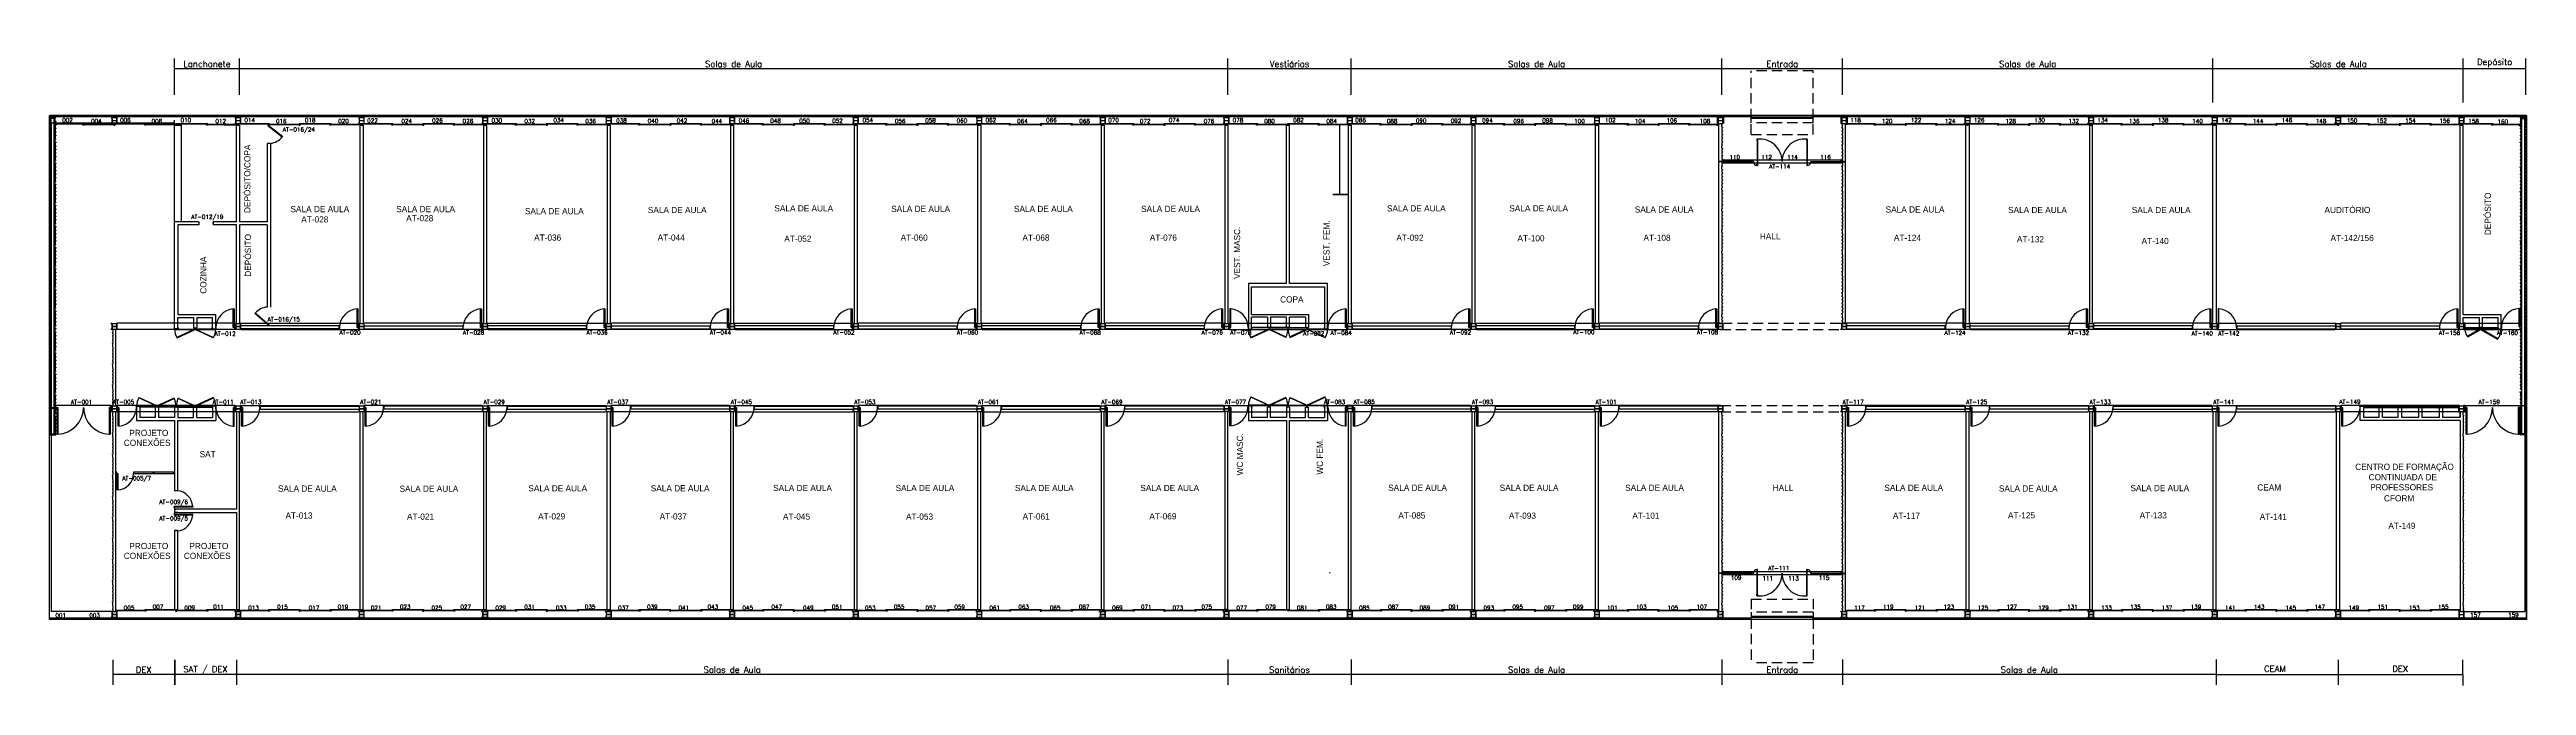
# Model space of a CAD drawing. Header units: millimetres. Extents: x 3509 to 3629, y 975 to 1006.
import ezdxf
from ezdxf.enums import TextEntityAlignment as Align

# ---------------------------------------------------------------- set-up
doc = ezdxf.new("R2010")
doc.units = ezdxf.units.MM
doc.linetypes.add('DASHED', pattern=[0.75, 0.5, -0.25])
for name, color, linetype in [('3', 2, 'Continuous'), ('DIVISORIA', 1, 'Continuous'), ('ENDEREÇO', 2, 'Continuous'), ('MATRIZ', 2, 'Continuous'), ('MATRIZ-1', 1, 'Continuous'), ('NMOD', 2, 'Continuous'), ('PROJ', 1, 'DASHED'), ('TEXTO', 2, 'Continuous'), ('TEXTO-CENTRO-CUSTO', 2, 'Continuous')]:
    doc.layers.add(name, color=color, linetype=linetype)
doc.styles.add('FONTE', font='FONTE.shx', dxfattribs={"height": 0.4})
doc.styles.add('ROMANS', font='simplex.shx', dxfattribs={"height": 0.3})
doc.styles.add('UNB-100', font='simplex.shx', dxfattribs={"height": 0.2})
doc.dimstyles.new('1', dxfattribs={"dimtxt": 0.3, "dimasz": 0.18, "dimexe": 0.5, "dimexo": 1, "dimgap": 0.08, "dimtad": 1, "dimdec": 4, "dimzin": 12, "dimdsep": 46, "dimtxsty": 'ROMANS', "dimblk1": 'NONE', "dimblk2": 'NONE', "dimsah": 1, "dimcen": 0, "dimclrd": 2, "dimclre": 2, "dimclrt": 2, "dimadec": 0, "dimazin": 0, "dimtfac": 1, "dimtdec": 4, "dimtofl": 0, "dimtmove": 2, "dimatfit": 3, "dimldrblk": 'NONE', "dimfxl": 1, "dimtolj": 1, "dimtzin": 4, "dimarcsym": 0})

# ---------------------------------------------------------------- blocks, each defined once
blk = doc.blocks.new('*D21')
at = {"layer": 'DEFPOINTS', "color": 0, "linetype": 'Continuous', "transparency": 16777216}
for p in [(3572.08, 977.31), (3590.08, 977.31), (3572.08, 975.59)]:
    blk.add_point(p, dxfattribs=at)
at = {"layer": 'TEXTO-CENTRO-CUSTO', "color": 2, "linetype": 'Continuous', "lineweight": -2, "transparency": 16777216}
for p, q in [((3572.08, 976.31), (3572.08, 975.09)), ((3590.08, 976.31), (3590.08, 975.09)), ((3590.08, 975.59), (3572.08, 975.59))]:
    blk.add_line(p, q, dxfattribs=at)
at = {"layer": 'TEXTO-CENTRO-CUSTO', "color": 2, "linetype": 'Continuous', "transparency": 16777216, "insert": (3581.08, 975.82), "char_height": 0.3, "attachment_point": 5, "style": 'ROMANS'}
blk.add_mtext('\\A1;Salas de Aula', dxfattribs=at)
blk = doc.blocks.new('_NONE')
at = {"color": 0, "linetype": 'ByBlock'}
blk.add_circle((0, 0), 0.25, dxfattribs=at)
blk = doc.blocks.new('*D22')
at = {"layer": 'DEFPOINTS', "color": 0, "linetype": 'Continuous', "transparency": 16777216}
for p in [(3566.09, 977.31), (3572.08, 977.31), (3566.09, 975.59)]:
    blk.add_point(p, dxfattribs=at)
at = {"layer": 'TEXTO-CENTRO-CUSTO', "color": 2, "linetype": 'Continuous', "lineweight": -2, "transparency": 16777216}
for p, q in [((3566.09, 976.31), (3566.09, 975.09)), ((3572.08, 976.31), (3572.08, 975.09)), ((3572.08, 975.59), (3566.09, 975.59))]:
    blk.add_line(p, q, dxfattribs=at)
at = {"layer": 'TEXTO-CENTRO-CUSTO', "color": 2, "linetype": 'Continuous', "transparency": 16777216, "insert": (3569.08, 975.82), "char_height": 0.3, "attachment_point": 5, "style": 'ROMANS'}
blk.add_mtext('\\A1;Sanitários', dxfattribs=at)
blk = doc.blocks.new('*D23')
at = {"layer": 'DEFPOINTS', "color": 0, "linetype": 'Continuous', "transparency": 16777216}
for p in [(3590.08, 977.31), (3595.93, 977.31), (3590.08, 975.59)]:
    blk.add_point(p, dxfattribs=at)
at = {"layer": 'TEXTO-CENTRO-CUSTO', "color": 2, "linetype": 'Continuous', "lineweight": -2, "transparency": 16777216}
for p, q in [((3590.08, 976.31), (3590.08, 975.09)), ((3595.93, 976.31), (3595.93, 975.09)), ((3595.93, 975.59), (3590.08, 975.59))]:
    blk.add_line(p, q, dxfattribs=at)
at = {"layer": 'TEXTO-CENTRO-CUSTO', "color": 2, "linetype": 'Continuous', "transparency": 16777216, "insert": (3593.01, 975.82), "char_height": 0.3, "attachment_point": 5, "style": 'ROMANS'}
blk.add_mtext('\\A1;Entrada', dxfattribs=at)
blk = doc.blocks.new('*D24')
at = {"layer": 'DEFPOINTS', "color": 0, "linetype": 'Continuous', "transparency": 16777216}
for p in [(3595.93, 977.31), (3614.08, 977.31), (3595.93, 975.59)]:
    blk.add_point(p, dxfattribs=at)
at = {"layer": 'TEXTO-CENTRO-CUSTO', "color": 2, "linetype": 'Continuous', "lineweight": -2, "transparency": 16777216}
for p, q in [((3595.93, 976.31), (3595.93, 975.09)), ((3614.08, 976.31), (3614.08, 975.09)), ((3614.08, 975.59), (3595.93, 975.59))]:
    blk.add_line(p, q, dxfattribs=at)
at = {"layer": 'TEXTO-CENTRO-CUSTO', "color": 2, "linetype": 'Continuous', "transparency": 16777216, "insert": (3605.01, 975.82), "char_height": 0.3, "attachment_point": 5, "style": 'ROMANS'}
blk.add_mtext('\\A1;Salas de Aula', dxfattribs=at)
blk = doc.blocks.new('*D25')
at = {"layer": 'DEFPOINTS', "color": 0, "linetype": 'Continuous', "transparency": 16777216}
for p in [(3626.08, 1005.02), (3626.08, 1002.75), (3629.13, 1002.75)]:
    blk.add_point(p, dxfattribs=at)
at = {"layer": 'TEXTO-CENTRO-CUSTO', "color": 2, "linetype": 'Continuous', "lineweight": -2, "transparency": 16777216}
for p, q in [((3626.08, 1003.75), (3626.08, 1005.52)), ((3629.13, 1005.02), (3626.08, 1005.02)), ((3629.13, 1003.75), (3629.13, 1005.52))]:
    blk.add_line(p, q, dxfattribs=at)
at = {"layer": 'TEXTO-CENTRO-CUSTO', "color": 2, "linetype": 'Continuous', "transparency": 16777216, "insert": (3627.61, 1005.3), "char_height": 0.3, "attachment_point": 5, "style": 'ROMANS'}
blk.add_mtext('\\A1;\\C256;Depósito', dxfattribs=at)
blk = doc.blocks.new('*D26')
at = {"layer": 'DEFPOINTS', "color": 0, "linetype": 'Continuous', "transparency": 16777216}
for p in [(3595.93, 1005.02), (3595.93, 1002.75), (3613.93, 1002.37)]:
    blk.add_point(p, dxfattribs=at)
at = {"layer": 'TEXTO-CENTRO-CUSTO', "color": 2, "linetype": 'Continuous', "lineweight": -2, "transparency": 16777216}
for p, q in [((3595.93, 1003.75), (3595.93, 1005.52)), ((3613.93, 1005.02), (3595.93, 1005.02)), ((3613.93, 1003.37), (3613.93, 1005.52))]:
    blk.add_line(p, q, dxfattribs=at)
at = {"layer": 'TEXTO-CENTRO-CUSTO', "color": 2, "linetype": 'Continuous', "transparency": 16777216, "insert": (3604.93, 1005.25), "char_height": 0.3, "attachment_point": 5, "style": 'ROMANS'}
blk.add_mtext('\\A1;Salas de Aula', dxfattribs=at)
blk = doc.blocks.new('*D27')
at = {"layer": 'DEFPOINTS', "color": 0, "linetype": 'Continuous', "transparency": 16777216}
for p in [(3590.08, 1005.02), (3590.08, 1002.75), (3595.93, 1002.75)]:
    blk.add_point(p, dxfattribs=at)
at = {"layer": 'TEXTO-CENTRO-CUSTO', "color": 2, "linetype": 'Continuous', "lineweight": -2, "transparency": 16777216}
for p, q in [((3590.08, 1003.75), (3590.08, 1005.52)), ((3595.93, 1005.02), (3590.08, 1005.02)), ((3595.93, 1003.75), (3595.93, 1005.52))]:
    blk.add_line(p, q, dxfattribs=at)
at = {"layer": 'TEXTO-CENTRO-CUSTO', "color": 2, "linetype": 'Continuous', "transparency": 16777216, "insert": (3593.01, 1005.25), "char_height": 0.3, "attachment_point": 5, "style": 'ROMANS'}
blk.add_mtext('\\A1;Entrada', dxfattribs=at)
blk = doc.blocks.new('*D28')
at = {"layer": 'DEFPOINTS', "color": 0, "linetype": 'Continuous', "transparency": 16777216}
for p in [(3572.08, 1005.02), (3572.08, 1002.75), (3590.08, 1002.75)]:
    blk.add_point(p, dxfattribs=at)
at = {"layer": 'TEXTO-CENTRO-CUSTO', "color": 2, "linetype": 'Continuous', "lineweight": -2, "transparency": 16777216}
for p, q in [((3572.08, 1003.75), (3572.08, 1005.52)), ((3590.08, 1005.02), (3572.08, 1005.02)), ((3590.08, 1003.75), (3590.08, 1005.52))]:
    blk.add_line(p, q, dxfattribs=at)
at = {"layer": 'TEXTO-CENTRO-CUSTO', "color": 2, "linetype": 'Continuous', "transparency": 16777216, "insert": (3581.08, 1005.25), "char_height": 0.3, "attachment_point": 5, "style": 'ROMANS'}
blk.add_mtext('\\A1;Salas de Aula', dxfattribs=at)
blk = doc.blocks.new('*D29')
at = {"layer": 'DEFPOINTS', "color": 0, "linetype": 'Continuous', "transparency": 16777216}
for p in [(3518.08, 1005.02), (3518.08, 1002.75), (3566.09, 1002.75)]:
    blk.add_point(p, dxfattribs=at)
at = {"layer": 'TEXTO-CENTRO-CUSTO', "color": 2, "linetype": 'Continuous', "lineweight": -2, "transparency": 16777216}
for p, q in [((3518.08, 1003.75), (3518.08, 1005.52)), ((3566.09, 1005.02), (3518.08, 1005.02)), ((3566.09, 1003.75), (3566.09, 1005.52))]:
    blk.add_line(p, q, dxfattribs=at)
at = {"layer": 'TEXTO-CENTRO-CUSTO', "color": 2, "linetype": 'Continuous', "transparency": 16777216, "insert": (3542.08, 1005.25), "char_height": 0.3, "attachment_point": 5, "style": 'ROMANS'}
blk.add_mtext('\\A1;Salas de Aula', dxfattribs=at)
blk = doc.blocks.new('*D30')
at = {"layer": 'DEFPOINTS', "color": 0, "linetype": 'Continuous', "transparency": 16777216}
for p in [(3514.93, 1005.02), (3514.93, 1002.75), (3518.08, 1002.75)]:
    blk.add_point(p, dxfattribs=at)
at = {"layer": 'TEXTO-CENTRO-CUSTO', "color": 2, "linetype": 'Continuous', "lineweight": -2, "transparency": 16777216}
for p, q in [((3514.93, 1003.75), (3514.93, 1005.52)), ((3518.08, 1005.02), (3514.93, 1005.02)), ((3518.08, 1003.75), (3518.08, 1005.52))]:
    blk.add_line(p, q, dxfattribs=at)
at = {"layer": 'TEXTO-CENTRO-CUSTO', "color": 2, "linetype": 'Continuous', "transparency": 16777216, "insert": (3516.5, 1005.25), "char_height": 0.3, "attachment_point": 5, "style": 'ROMANS'}
blk.add_mtext('\\A1;Lanchonete', dxfattribs=at)
blk = doc.blocks.new('*D32')
at = {"layer": 'DEFPOINTS', "color": 0, "linetype": 'Continuous', "transparency": 16777216}
for p in [(3566.09, 1005.02), (3566.09, 1002.75), (3572.08, 1002.75)]:
    blk.add_point(p, dxfattribs=at)
at = {"layer": 'TEXTO-CENTRO-CUSTO', "color": 2, "linetype": 'Continuous', "lineweight": -2, "transparency": 16777216}
for p, q in [((3566.09, 1003.75), (3566.09, 1005.52)), ((3572.08, 1005.02), (3566.09, 1005.02)), ((3572.08, 1003.75), (3572.08, 1005.52))]:
    blk.add_line(p, q, dxfattribs=at)
at = {"layer": 'TEXTO-CENTRO-CUSTO', "color": 2, "linetype": 'Continuous', "transparency": 16777216, "insert": (3569.08, 1005.25), "char_height": 0.3, "attachment_point": 5, "style": 'ROMANS'}
blk.add_mtext('\\A1;Vestiários', dxfattribs=at)
blk = doc.blocks.new('*D31')
at = {"layer": 'DEFPOINTS', "color": 0, "transparency": 16777216}
for p in [(3613.93, 1005.02), (3613.93, 1002.37), (3626.08, 1002.37)]:
    blk.add_point(p, dxfattribs=at)
at = {"layer": 'TEXTO-CENTRO-CUSTO', "color": 2, "lineweight": -2, "transparency": 16777216}
for p, q in [((3613.93, 1003.37), (3613.93, 1005.52)), ((3626.08, 1005.02), (3613.93, 1005.02)), ((3626.08, 1003.37), (3626.08, 1005.52))]:
    blk.add_line(p, q, dxfattribs=at)
at = {"layer": 'TEXTO-CENTRO-CUSTO', "color": 2, "transparency": 16777216, "insert": (3620.01, 1005.25), "char_height": 0.3, "attachment_point": 5, "style": 'ROMANS'}
blk.add_mtext('\\A1;Salas de Aula', dxfattribs=at)
blk = doc.blocks.new('DIV')
at = {"layer": 'DIVISORIA'}
blk.add_lwpolyline([(-0.03, 0.03), (-0.97, 0.03), (-0.97, -0.03), (-0.03, -0.03)], dxfattribs=at)
blk.add_lwpolyline([(-0.03, -0.03), (0.03, -0.03), (0.03, 0.03), (-0.03, 0.03)], close=True, dxfattribs=at)

msp = doc.modelspace()

# ---------------------------------------------------------------- linework, layer by layer
msp.add_line((3514.93067, 1002.26958), (3514.93067, 1002.51244))
msp.add_lwpolyline([(3508.85567, 1002.75329), (3629.15508, 1002.75329), (3629.15508, 978.25329), (3508.85567, 978.25329)], close=True)
at = {"layer": 'DIVISORIA'}
for points in [[(3512.08067, 985.35296), (3512.13067, 985.35296), (3512.13067, 985.41296), (3512.08067, 985.41296)], [(3512.13067, 985.35296), (3512.17067, 985.35296), (3512.17067, 984.55296), (3512.13067, 984.55296)]]:
    msp.add_lwpolyline(points, close=True, dxfattribs=at)
msp.add_arc((3512.13067, 985.35296), 0.801, 272.8624052, 0, dxfattribs=at)
at = {"layer": 'MATRIZ'}
for p, q in [((3514.93067, 997.58068), (3514.93067, 1002.26958)), ((3514.93067, 1002.26958), (3515.25567, 1002.26958)), ((3515.25567, 1002.26958), (3515.25567, 997.58068)), ((3517.93067, 1002.27889), (3517.33067, 1002.27889)), ((3517.93067, 997.58068), (3517.93067, 1002.27889)), ((3517.93067, 1002.27889), (3518.08067, 1002.27889)), ((3518.08067, 1002.27889), (3518.08067, 997.58068)), ((3519.45228, 1002.26044), (3519.4708, 1002.28404)), ((3519.45228, 1002.26044), (3520.16055, 1001.70446)), ((3519.4708, 1002.28404), (3520.17907, 1001.72806)), ((3523.93067, 1002.27958), (3523.93067, 992.64129)), ((3523.93067, 1002.27958), (3524.08067, 1002.27958)), ((3524.08067, 1002.27958), (3524.08067, 992.64129)), ((3529.93067, 1002.27958), (3529.93067, 992.64129)), ((3529.93067, 1002.27958), (3530.08067, 1002.27958)), ((3530.08067, 1002.27958), (3530.08067, 992.64129)), ((3535.93067, 1002.27894), (3535.93067, 992.64129)), ((3536.08067, 1002.27894), (3535.93067, 1002.27894)), ((3536.08067, 1002.27894), (3536.08067, 992.64129)), ((3541.93067, 1002.27845), (3541.93067, 992.64129)), ((3542.08067, 1002.27845), (3541.93067, 1002.27845)), ((3542.08067, 1002.27845), (3542.08067, 992.64129)), ((3547.93067, 1002.27958), (3547.93067, 992.64129)), ((3548.08067, 1002.27958), (3547.93067, 1002.27958)), ((3548.08067, 1002.27958), (3548.08067, 992.64129)), ((3553.93067, 1002.27958), (3553.93067, 992.64092)), ((3554.08067, 1002.27958), (3553.93067, 1002.27958)), ((3554.08067, 1002.27958), (3554.08067, 992.64092)), ((3559.93067, 1002.27958), (3559.93067, 992.64092)), ((3560.08067, 1002.27958), (3559.93067, 1002.27958)), ((3560.08067, 1002.27958), (3560.08067, 992.64092)), ((3565.93067, 1002.27958), (3565.93067, 992.64092)), ((3566.08067, 1002.27958), (3565.93067, 1002.27958)), ((3566.08067, 1002.27958), (3566.08067, 992.64092)), ((3568.93067, 994.57829), (3568.93067, 1002.26568)), ((3569.08067, 1002.26568), (3568.93067, 1002.26568)), ((3569.08067, 994.57829), (3569.08067, 1002.26568)), ((3571.53067, 998.93151), (3571.53067, 1002.28128)), ((3571.93067, 1002.27958), (3571.93067, 992.64092)), ((3572.08067, 1002.27958), (3571.93067, 1002.27958)), ((3572.08067, 1002.27958), (3572.08067, 992.64092)), ((3577.93067, 1002.27958), (3577.93067, 992.64092)), ((3577.93067, 1002.27958), (3578.08067, 1002.27958)), ((3578.08067, 1002.27958), (3578.08067, 992.64092)), ((3583.93067, 1002.27958), (3583.93067, 992.64092)), ((3583.93067, 1002.27958), (3584.08067, 1002.27958)), ((3584.08067, 1002.27958), (3584.08067, 992.64092)), ((3589.93025, 992.64092), (3589.93025, 1002.36529)), ((3596.08109, 992.64092), (3596.08109, 1002.36529)), ((3601.93067, 992.64092), (3601.93067, 1002.30458)), ((3601.93067, 1002.30458), (3602.08067, 1002.30458)), ((3602.08067, 1002.30458), (3602.08067, 992.64092)), ((3607.93067, 1002.27845), (3607.93067, 992.64092)), ((3608.08067, 1002.27845), (3607.93067, 1002.27845)), ((3608.08067, 992.64092), (3608.08067, 1002.27845)), ((3613.93067, 992.64606), (3613.93067, 1002.27894)), ((3614.08067, 1002.27894), (3613.93067, 1002.27894)), ((3614.08067, 1002.27894), (3614.08067, 992.64606)), ((3625.93067, 992.64129), (3625.93067, 1002.28096)), ((3626.08067, 1002.28096), (3625.93067, 1002.28096)), ((3626.08067, 993.07572), (3626.08067, 1002.28096)), ((3628.85508, 1002.29992), (3628.85508, 1002.27492)), ((3519.58067, 1001.38436), (3519.43067, 1001.38299)), ((3519.43067, 1001.38299), (3519.43067, 997.58068)), ((3519.58067, 1001.38436), (3519.58067, 993.4395)), ((3520.16055, 1001.70446), (3520.17907, 1001.72806)), ((3518.1104, 999.86359), (3518.08887, 999.88447)), ((3571.19567, 998.93151), (3571.93067, 998.93151)), ((3571.19567, 998.90151), (3571.19567, 998.93151)), ((3571.19567, 998.90151), (3571.93067, 998.90151)), ((3514.93067, 992.38341), (3514.93067, 997.58068)), ((3516.10567, 997.58068), (3514.93067, 997.58068)), ((3515.08067, 997.43068), (3515.08067, 993.07529)), ((3516.10567, 997.43068), (3515.08067, 997.43068)), ((3515.65567, 997.43068), (3515.63772, 997.42186)), ((3516.10567, 997.58068), (3516.10567, 997.43068)), ((3516.80567, 997.50568), (3516.78738, 997.52946)), ((3516.80567, 997.58068), (3516.80567, 997.43068)), ((3517.93067, 997.58068), (3516.80567, 997.58068)), ((3517.93067, 997.43068), (3516.80567, 997.43068)), ((3517.93067, 992.64129), (3517.93067, 997.43068)), ((3519.43067, 997.58068), (3518.08067, 997.58068)), ((3518.08067, 997.43068), (3518.08067, 992.64129)), ((3519.43067, 997.43068), (3518.08067, 997.43068)), ((3519.43067, 997.43068), (3519.43067, 993.4395)), ((3567.08552, 994.57829), (3567.08559, 992.36462)), ((3568.93067, 994.57829), (3567.08552, 994.57829)), ((3567.23552, 994.42829), (3570.77577, 994.42829)), ((3567.23552, 993.08462), (3567.23552, 994.42829)), ((3570.92577, 994.57829), (3569.08067, 994.57829)), ((3570.77577, 994.42829), (3570.77577, 992.36462)), ((3570.92577, 992.36462), (3570.92577, 994.57829)), ((3515.08067, 993.07529), (3516.92577, 993.07529)), ((3515.08067, 992.92529), (3515.85322, 992.92529)), ((3515.08067, 992.38341), (3515.08067, 992.92523)), ((3515.85322, 992.92529), (3515.85322, 992.42326)), ((3516.00322, 992.92529), (3516.77577, 992.92529)), ((3516.00322, 992.92529), (3516.00322, 992.42326)), ((3516.77577, 992.38341), (3516.77577, 992.92529)), ((3516.92577, 992.38341), (3516.92577, 993.07529)), ((3516.93077, 992.53029), (3516.93577, 992.53029)), ((3516.93077, 992.53029), (3516.93077, 992.37029)), ((3516.93577, 992.53029), (3516.93577, 992.37029)), ((3517.77684, 993.34987), (3517.81684, 993.34987)), ((3517.77684, 992.44987), (3517.77684, 993.34987)), ((3517.81684, 993.34987), (3517.81684, 992.44987)), ((3517.84567, 992.53029), (3517.85067, 992.53029)), ((3517.84567, 992.53029), (3517.84567, 992.37029)), ((3517.85067, 992.53029), (3517.85067, 992.37029)), ((3517.85567, 992.35329), (3517.85567, 992.65329)), ((3517.85567, 992.64129), (3517.85567, 992.65329)), ((3517.85567, 992.65329), (3517.89767, 992.65329)), ((3517.85567, 992.64129), (3517.88567, 992.64129)), ((3517.88567, 992.64129), (3517.88567, 992.36529)), ((3517.89767, 992.65329), (3517.89767, 992.35329)), ((3517.89767, 992.64129), (3518.11367, 992.64129)), ((3517.89767, 992.50929), (3518.11367, 992.50929)), ((3517.89767, 992.49729), (3518.11367, 992.49729)), ((3518.11367, 992.65329), (3518.11367, 992.35329)), ((3518.11367, 992.65329), (3518.15567, 992.65329)), ((3518.12567, 992.64129), (3518.12567, 992.36529)), ((3518.12567, 992.64129), (3518.15567, 992.64129)), ((3522.92577, 992.52529), (3518.12567, 992.52529)), ((3518.15567, 992.64129), (3518.15567, 992.65329)), ((3518.83868, 993.14857), (3518.81922, 993.12573)), ((3519.50468, 992.54186), (3518.81922, 993.12573)), ((3519.52414, 992.5647), (3518.83868, 993.14857)), ((3519.48759, 992.5647), (3519.50705, 992.54186)), ((3522.92577, 992.37529), (3522.92577, 992.52529)), ((3522.93077, 992.53124), (3522.93577, 992.53124)), ((3522.93077, 992.53124), (3522.93077, 992.37124)), ((3522.93577, 992.53124), (3522.93577, 992.37124)), ((3523.79014, 993.35081), (3523.83014, 993.35081)), ((3523.79014, 992.45081), (3523.79014, 993.35081)), ((3523.83014, 993.35081), (3523.83014, 992.45081)), ((3523.84567, 992.53124), (3523.85067, 992.53124)), ((3523.84567, 992.53124), (3523.84567, 992.37124)), ((3523.85067, 992.53124), (3523.85067, 992.37124)), ((3523.85567, 992.35329), (3523.85567, 992.65329)), ((3523.85567, 992.64129), (3523.85567, 992.65329)), ((3523.85567, 992.65329), (3523.89767, 992.65329)), ((3523.85567, 992.64129), (3523.88567, 992.64129)), ((3523.88567, 992.64129), (3523.88567, 992.36529)), ((3523.89767, 992.65329), (3523.89767, 992.35329)), ((3523.89767, 992.64129), (3524.11367, 992.64129)), ((3523.89767, 992.50929), (3524.11367, 992.50929)), ((3523.89767, 992.49729), (3524.11367, 992.49729)), ((3524.11367, 992.65329), (3524.11367, 992.35329)), ((3524.11367, 992.65329), (3524.15567, 992.65329)), ((3524.12567, 992.64129), (3524.12567, 992.36529)), ((3524.12567, 992.64129), (3524.15567, 992.64129)), ((3524.12567, 992.52529), (3528.92577, 992.52529)), ((3524.15567, 992.64129), (3524.15567, 992.65329)), ((3528.92577, 992.52529), (3528.92577, 992.37529)), ((3528.93077, 992.53124), (3528.93077, 992.37124)), ((3528.93077, 992.53124), (3528.93577, 992.53124)), ((3528.93577, 992.53124), (3528.93577, 992.37124)), ((3529.79014, 993.35081), (3529.83014, 993.35081)), ((3529.79014, 992.45081), (3529.79014, 993.35081)), ((3529.83014, 993.35081), (3529.83014, 992.45081)), ((3529.84567, 992.53124), (3529.85067, 992.53124)), ((3529.84567, 992.53124), (3529.84567, 992.37124)), ((3529.85067, 992.53124), (3529.85067, 992.37124)), ((3529.85567, 992.35329), (3529.85567, 992.65329)), ((3529.85567, 992.64129), (3529.85567, 992.65329)), ((3529.85567, 992.65329), (3529.89767, 992.65329)), ((3529.85567, 992.64129), (3529.88567, 992.64129)), ((3529.88567, 992.64129), (3529.88567, 992.36529)), ((3529.89767, 992.65329), (3529.89767, 992.35329)), ((3529.89767, 992.64129), (3530.11367, 992.64129)), ((3529.89767, 992.50929), (3530.11367, 992.50929)), ((3529.89767, 992.49729), (3530.11367, 992.49729)), ((3530.11367, 992.65329), (3530.11367, 992.35329)), ((3530.11367, 992.65329), (3530.15567, 992.65329)), ((3530.12567, 992.64129), (3530.12567, 992.36529)), ((3530.12567, 992.64129), (3530.15567, 992.64129)), ((3534.92577, 992.52529), (3530.12567, 992.52529)), ((3530.15567, 992.64129), (3530.15567, 992.65329)), ((3534.92577, 992.52529), (3534.92577, 992.37529)), ((3534.93077, 992.53124), (3534.93577, 992.53124)), ((3534.93077, 992.53124), (3534.93077, 992.37124)), ((3534.93577, 992.53124), (3534.93577, 992.37124)), ((3535.79014, 993.35081), (3535.83014, 993.35081)), ((3535.79014, 992.45081), (3535.79014, 993.35081)), ((3535.83014, 993.35081), (3535.83014, 992.45081)), ((3535.84567, 992.53124), (3535.85067, 992.53124)), ((3535.84567, 992.53124), (3535.84567, 992.37124)), ((3535.85067, 992.53124), (3535.85067, 992.37124)), ((3535.85567, 992.35329), (3535.85567, 992.65329)), ((3535.85567, 992.64129), (3535.85567, 992.65329)), ((3535.85567, 992.65329), (3535.89767, 992.65329)), ((3535.85567, 992.64129), (3535.88567, 992.64129)), ((3535.88567, 992.64129), (3535.88567, 992.36529)), ((3535.89767, 992.65329), (3535.89767, 992.35329)), ((3535.89767, 992.64129), (3536.11367, 992.64129)), ((3535.89767, 992.50929), (3536.11367, 992.50929)), ((3535.89767, 992.49729), (3536.11367, 992.49729)), ((3536.11367, 992.65329), (3536.11367, 992.35329)), ((3536.11367, 992.65329), (3536.15567, 992.65329)), ((3536.12567, 992.64129), (3536.12567, 992.36529)), ((3536.12567, 992.64129), (3536.15567, 992.64129)), ((3536.12567, 992.52529), (3540.92577, 992.52529)), ((3536.15567, 992.64129), (3536.15567, 992.65329)), ((3540.92577, 992.52529), (3540.92577, 992.37529)), ((3540.93077, 992.53043), (3540.93077, 992.37043)), ((3540.93077, 992.53043), (3540.93577, 992.53043)), ((3540.93577, 992.53043), (3540.93577, 992.37043)), ((3541.79014, 993.35001), (3541.83014, 993.35001)), ((3541.79014, 992.45001), (3541.79014, 993.35001)), ((3541.83014, 993.35001), (3541.83014, 992.45001)), ((3541.84567, 992.53043), (3541.85067, 992.53043)), ((3541.84567, 992.53043), (3541.84567, 992.37043)), ((3541.85067, 992.53043), (3541.85067, 992.37043)), ((3541.85567, 992.35329), (3541.85567, 992.65329)), ((3541.85567, 992.64129), (3541.85567, 992.65329)), ((3541.85567, 992.65329), (3541.89767, 992.65329)), ((3541.85567, 992.64129), (3541.88567, 992.64129)), ((3541.88567, 992.64129), (3541.88567, 992.36529)), ((3541.89767, 992.65329), (3541.89767, 992.35329)), ((3541.89767, 992.64129), (3542.11367, 992.64129)), ((3541.89767, 992.50929), (3542.11367, 992.50929)), ((3541.89767, 992.49729), (3542.11367, 992.49729)), ((3542.11367, 992.65329), (3542.11367, 992.35329)), ((3542.11367, 992.65329), (3542.15567, 992.65329)), ((3542.12567, 992.64129), (3542.12567, 992.36529)), ((3542.12567, 992.64129), (3542.15567, 992.64129)), ((3546.92577, 992.52595), (3542.12567, 992.52595)), ((3542.15567, 992.64129), (3542.15567, 992.65329)), ((3546.92577, 992.52595), (3546.92577, 992.37595)), ((3546.93077, 992.53124), (3546.93077, 992.37124)), ((3546.93077, 992.53124), (3546.93577, 992.53124)), ((3546.93577, 992.53124), (3546.93577, 992.37124)), ((3547.79014, 993.35081), (3547.83014, 993.35081)), ((3547.79014, 992.45081), (3547.79014, 993.35081)), ((3547.83014, 993.35081), (3547.83014, 992.45081)), ((3547.84567, 992.53124), (3547.85067, 992.53124)), ((3547.84567, 992.53124), (3547.84567, 992.37124)), ((3547.85067, 992.53124), (3547.85067, 992.37124)), ((3547.85567, 992.35329), (3547.85567, 992.65329)), ((3547.85567, 992.64129), (3547.85567, 992.65329)), ((3547.85567, 992.65329), (3547.89767, 992.65329)), ((3547.85567, 992.64129), (3547.88567, 992.64129)), ((3547.88567, 992.64129), (3547.88567, 992.36529)), ((3547.89767, 992.65329), (3547.89767, 992.35329)), ((3547.89767, 992.64129), (3548.11367, 992.64129)), ((3547.89767, 992.50929), (3548.11367, 992.50929)), ((3547.89767, 992.49729), (3548.11367, 992.49729)), ((3548.11367, 992.65329), (3548.11367, 992.35329)), ((3548.11367, 992.65329), (3548.15567, 992.65329)), ((3548.12567, 992.64129), (3548.12567, 992.36529)), ((3548.12567, 992.64129), (3548.15567, 992.64129)), ((3548.12567, 992.52595), (3552.92577, 992.52595)), ((3548.15567, 992.64129), (3548.15567, 992.65329)), ((3552.92577, 992.52595), (3552.92577, 992.37595)), ((3552.93077, 992.53124), (3552.93077, 992.37124)), ((3552.93077, 992.53124), (3552.93577, 992.53124)), ((3552.93577, 992.53124), (3552.93577, 992.37124)), ((3553.79014, 993.35081), (3553.83014, 993.35081)), ((3553.79014, 992.45081), (3553.79014, 993.35081)), ((3553.83014, 993.35081), (3553.83014, 992.45081)), ((3553.84567, 992.53124), (3553.85067, 992.53124)), ((3553.84567, 992.53124), (3553.84567, 992.37124)), ((3553.85067, 992.53124), (3553.85067, 992.37124)), ((3553.85567, 992.35292), (3553.85567, 992.65292)), ((3553.85567, 992.64092), (3553.85567, 992.65292)), ((3553.85567, 992.65292), (3553.89767, 992.65292)), ((3553.85567, 992.64092), (3553.88567, 992.64092)), ((3553.88567, 992.64092), (3553.88567, 992.36492)), ((3553.89767, 992.65292), (3553.89767, 992.35292)), ((3553.89767, 992.64092), (3554.11367, 992.64092)), ((3553.89767, 992.50892), (3554.11367, 992.50892)), ((3553.89767, 992.49692), (3554.11367, 992.49692)), ((3554.11367, 992.65292), (3554.11367, 992.35292)), ((3554.11367, 992.65292), (3554.15567, 992.65292)), ((3554.12567, 992.64092), (3554.12567, 992.36492)), ((3554.12567, 992.64092), (3554.15567, 992.64092)), ((3558.92577, 992.52492), (3554.12567, 992.52492)), ((3554.15567, 992.64092), (3554.15567, 992.65292)), ((3558.92577, 992.52492), (3558.92577, 992.37492)), ((3558.93077, 992.53124), (3558.93077, 992.37124)), ((3558.93077, 992.53124), (3558.93577, 992.53124)), ((3558.93577, 992.53124), (3558.93577, 992.37124)), ((3559.79014, 993.35081), (3559.83014, 993.35081)), ((3559.79014, 992.45081), (3559.79014, 993.35081)), ((3559.83014, 993.35081), (3559.83014, 992.45081)), ((3559.84567, 992.53124), (3559.85067, 992.53124)), ((3559.84567, 992.53124), (3559.84567, 992.37124)), ((3559.85067, 992.53124), (3559.85067, 992.37124)), ((3559.85567, 992.35292), (3559.85567, 992.65292)), ((3559.85567, 992.64092), (3559.85567, 992.65292)), ((3559.85567, 992.65292), (3559.89767, 992.65292)), ((3559.85567, 992.64092), (3559.88567, 992.64092)), ((3559.88567, 992.64092), (3559.88567, 992.36492)), ((3559.89767, 992.65292), (3559.89767, 992.35292)), ((3559.89767, 992.64092), (3560.11367, 992.64092)), ((3559.89767, 992.50892), (3560.11367, 992.50892)), ((3559.89767, 992.49692), (3560.11367, 992.49692)), ((3560.11367, 992.65292), (3560.11367, 992.35292)), ((3560.11367, 992.65292), (3560.15567, 992.65292)), ((3560.12567, 992.64092), (3560.12567, 992.36492)), ((3560.12567, 992.64092), (3560.15567, 992.64092)), ((3564.92577, 992.52492), (3560.12567, 992.52492)), ((3560.15567, 992.64092), (3560.15567, 992.65292)), ((3564.92577, 992.52492), (3564.92577, 992.37492)), ((3564.93077, 992.53086), (3564.93077, 992.37086)), ((3564.93077, 992.53086), (3564.93577, 992.53086)), ((3564.93577, 992.53086), (3564.93577, 992.37086)), ((3565.79014, 993.35044), (3565.83014, 993.35044)), ((3565.79014, 992.45044), (3565.79014, 993.35044)), ((3565.83014, 993.35044), (3565.83014, 992.45044)), ((3565.84567, 992.53086), (3565.85067, 992.53086)), ((3565.84567, 992.53086), (3565.84567, 992.37086)), ((3565.85067, 992.53086), (3565.85067, 992.37086)), ((3565.85567, 992.35292), (3565.85567, 992.65292)), ((3565.85567, 992.64092), (3565.85567, 992.65292)), ((3565.85567, 992.65292), (3565.89767, 992.65292)), ((3565.85567, 992.64092), (3565.88567, 992.64092)), ((3565.88567, 992.64092), (3565.88567, 992.36492)), ((3565.89767, 992.65292), (3565.89767, 992.35292)), ((3565.89767, 992.64092), (3566.11367, 992.64092)), ((3565.89767, 992.50892), (3566.11367, 992.50892)), ((3565.89767, 992.49692), (3566.11367, 992.49692)), ((3566.11367, 992.65292), (3566.11367, 992.35292)), ((3566.11367, 992.65292), (3566.15567, 992.65292)), ((3566.12567, 992.64092), (3566.12567, 992.36492)), ((3566.12567, 992.64092), (3566.15567, 992.64092)), ((3566.15567, 992.35292), (3566.15567, 992.65292)), ((3566.15567, 992.64092), (3566.15567, 992.65292)), ((3566.16567, 992.53086), (3566.16067, 992.53086)), ((3566.16067, 992.53086), (3566.16067, 992.37086)), ((3566.16567, 992.53086), (3566.16567, 992.37086)), ((3566.2212, 993.35044), (3566.1812, 993.35044)), ((3566.1812, 993.35044), (3566.1812, 992.45044)), ((3566.2212, 992.45044), (3566.2212, 993.35044)), ((3567.08057, 992.53086), (3567.07557, 992.53086)), ((3567.07557, 992.53086), (3567.07557, 992.37086)), ((3567.08057, 992.53086), (3567.08057, 992.37086)), ((3567.23552, 993.08462), (3570.00322, 993.08462)), ((3567.23557, 992.36462), (3567.23557, 992.94529)), ((3568.00812, 992.94529), (3567.23557, 992.94529)), ((3568.00812, 992.94529), (3568.00812, 992.43958)), ((3568.93067, 992.94529), (3568.15812, 992.94529)), ((3568.15812, 992.94529), (3568.15812, 992.43958)), ((3568.93067, 992.43955), (3568.93067, 992.94323)), ((3569.85322, 992.94529), (3569.08067, 992.94529)), ((3569.08067, 992.43955), (3569.08067, 992.94523)), ((3569.85322, 992.94529), (3569.85322, 992.43958)), ((3570.00322, 993.08462), (3570.00322, 992.43958)), ((3570.93077, 992.53086), (3570.93577, 992.53086)), ((3570.93077, 992.53086), (3570.93077, 992.37086)), ((3570.93577, 992.53086), (3570.93577, 992.37086)), ((3571.79014, 993.35044), (3571.83014, 993.35044)), ((3571.79014, 992.45044), (3571.79014, 993.35044)), ((3571.83014, 993.35044), (3571.83014, 992.45044)), ((3571.84567, 992.53086), (3571.85067, 992.53086)), ((3571.84567, 992.53086), (3571.84567, 992.37086)), ((3571.85067, 992.53086), (3571.85067, 992.37086)), ((3571.85567, 992.35292), (3571.85567, 992.65292)), ((3571.85567, 992.64092), (3571.85567, 992.65292)), ((3571.85567, 992.65292), (3571.89767, 992.65292)), ((3571.85567, 992.64092), (3571.88567, 992.64092)), ((3571.88567, 992.64092), (3571.88567, 992.36492)), ((3571.89767, 992.65292), (3571.89767, 992.35292)), ((3571.89767, 992.64092), (3572.11367, 992.64092)), ((3571.89767, 992.50892), (3572.11367, 992.50892)), ((3571.89767, 992.49692), (3572.11367, 992.49692)), ((3572.11367, 992.65292), (3572.11367, 992.35292)), ((3572.11367, 992.65292), (3572.15567, 992.65292)), ((3572.12567, 992.64092), (3572.12567, 992.36492)), ((3572.12567, 992.64092), (3572.15567, 992.64092)), ((3572.12567, 992.52492), (3576.92577, 992.52492)), ((3572.15567, 992.64092), (3572.15567, 992.65292)), ((3576.92577, 992.52492), (3576.92577, 992.37492)), ((3576.93077, 992.53124), (3576.93077, 992.37124)), ((3576.93077, 992.53124), (3576.93577, 992.53124)), ((3576.93577, 992.53124), (3576.93577, 992.37124)), ((3577.79014, 993.35081), (3577.83014, 993.35081)), ((3577.79014, 992.45081), (3577.79014, 993.35081)), ((3577.83014, 993.35081), (3577.83014, 992.45081)), ((3577.84567, 992.53124), (3577.85067, 992.53124)), ((3577.84567, 992.53124), (3577.84567, 992.37124)), ((3577.85067, 992.53124), (3577.85067, 992.37124)), ((3577.85567, 992.65292), (3577.89767, 992.65292)), ((3577.85567, 992.64092), (3577.85567, 992.65292)), ((3577.85567, 992.64092), (3577.88567, 992.64092)), ((3577.85567, 992.64092), (3577.85567, 992.36492)), ((3577.88567, 992.64092), (3577.88567, 992.36492)), ((3577.89767, 992.65292), (3577.89767, 992.35292)), ((3577.89767, 992.64092), (3578.11367, 992.64092)), ((3577.89767, 992.50892), (3578.11367, 992.50892)), ((3577.89767, 992.49692), (3578.11367, 992.49692)), ((3578.11367, 992.65292), (3578.11367, 992.35292)), ((3578.11367, 992.65292), (3578.15567, 992.65292)), ((3578.12567, 992.64092), (3578.12567, 992.36492)), ((3578.12567, 992.64092), (3578.15567, 992.64092)), ((3582.92577, 992.52463), (3578.12567, 992.52463)), ((3578.15567, 992.64092), (3578.15567, 992.65292)), ((3582.92577, 992.52463), (3582.92577, 992.37463)), ((3582.93077, 992.53086), (3582.93077, 992.37086)), ((3582.93077, 992.53086), (3582.93577, 992.53086)), ((3582.93577, 992.53086), (3582.93577, 992.37086)), ((3583.79014, 993.35044), (3583.83014, 993.35044)), ((3583.79014, 992.45044), (3583.79014, 993.35044)), ((3583.83014, 993.35044), (3583.83014, 992.45044)), ((3583.84567, 992.53086), (3583.85067, 992.53086)), ((3583.84567, 992.53086), (3583.84567, 992.37086)), ((3583.85067, 992.53086), (3583.85067, 992.37086)), ((3583.85567, 992.65292), (3583.89767, 992.65292)), ((3583.85567, 992.64092), (3583.85567, 992.65292)), ((3583.85567, 992.64092), (3583.88567, 992.64092)), ((3583.85567, 992.64092), (3583.85567, 992.36492)), ((3583.88567, 992.64092), (3583.88567, 992.36492)), ((3583.89767, 992.65292), (3583.89767, 992.35292)), ((3583.89767, 992.64092), (3584.11367, 992.64092)), ((3583.89767, 992.50892), (3584.11367, 992.50892)), ((3583.89767, 992.49692), (3584.11367, 992.49692)), ((3584.11367, 992.65292), (3584.11367, 992.35292)), ((3584.11367, 992.65292), (3584.15567, 992.65292)), ((3584.12567, 992.64092), (3584.12567, 992.36492)), ((3584.12567, 992.64092), (3584.15567, 992.64092)), ((3584.12567, 992.52495), (3588.92577, 992.52495)), ((3584.15567, 992.64092), (3584.15567, 992.65292)), ((3588.92577, 992.52495), (3588.92577, 992.37495)), ((3588.93077, 992.53086), (3588.93077, 992.37086)), ((3588.93077, 992.53086), (3588.93577, 992.53086)), ((3588.93577, 992.53086), (3588.93577, 992.37086)), ((3589.79014, 993.35044), (3589.83014, 993.35044)), ((3589.79014, 992.45044), (3589.79014, 993.35044)), ((3589.83014, 993.35044), (3589.83014, 992.45044)), ((3589.84567, 992.53086), (3589.85067, 992.53086)), ((3589.84567, 992.53086), (3589.84567, 992.37086)), ((3589.85067, 992.53086), (3589.85067, 992.37086)), ((3589.85567, 992.64092), (3589.85567, 992.65292)), ((3589.85567, 992.65292), (3589.89767, 992.65292)), ((3589.85567, 992.64092), (3589.88567, 992.64092)), ((3589.88567, 992.64092), (3589.88567, 992.36492)), ((3589.89767, 992.65292), (3589.89767, 992.35292)), ((3589.89767, 992.64092), (3590.08077, 992.64092)), ((3589.89767, 992.50892), (3590.08077, 992.50892)), ((3589.89767, 992.49692), (3590.08077, 992.49692)), ((3595.93057, 992.64092), (3596.11367, 992.64092)), ((3595.93057, 992.50892), (3596.11367, 992.50892)), ((3595.93057, 992.49692), (3596.11367, 992.49692)), ((3596.11367, 992.65292), (3596.15567, 992.65292)), ((3596.11367, 992.65292), (3596.11367, 992.35292)), ((3596.12567, 992.64092), (3596.15567, 992.64092)), ((3596.12567, 992.64092), (3596.12567, 992.36492)), ((3600.92577, 992.52492), (3596.12567, 992.52492)), ((3596.15567, 992.64092), (3596.15567, 992.65292)), ((3600.92577, 992.37492), (3600.92577, 992.52492)), ((3600.93077, 992.53086), (3600.93077, 992.37086)), ((3600.93077, 992.53086), (3600.93577, 992.53086)), ((3600.93577, 992.53086), (3600.93577, 992.37086)), ((3601.79014, 993.35044), (3601.83014, 993.35044)), ((3601.79014, 992.45044), (3601.79014, 993.35044)), ((3601.83014, 993.35044), (3601.83014, 992.45044)), ((3601.84567, 992.53086), (3601.85067, 992.53086)), ((3601.84567, 992.53086), (3601.84567, 992.37086)), ((3601.85067, 992.53086), (3601.85067, 992.37086)), ((3601.85567, 992.65292), (3601.89767, 992.65292)), ((3601.85567, 992.64092), (3601.85567, 992.65292)), ((3601.85567, 992.64134), (3601.85567, 992.65292)), ((3601.85567, 992.64092), (3601.85567, 992.36492)), ((3601.85567, 992.64092), (3601.88567, 992.64092)), ((3601.88567, 992.64092), (3601.88567, 992.36492)), ((3601.89767, 992.65292), (3601.89767, 992.35292)), ((3601.89767, 992.65292), (3601.89767, 992.35334)), ((3601.89767, 992.64092), (3602.11367, 992.64092)), ((3601.89767, 992.50892), (3602.11367, 992.50892)), ((3601.89767, 992.49692), (3602.11367, 992.49692)), ((3602.11367, 992.65292), (3602.11367, 992.35292)), ((3602.11367, 992.65292), (3602.15567, 992.65292)), ((3602.12567, 992.64092), (3602.12567, 992.36492)), ((3602.12567, 992.64092), (3602.15567, 992.64092)), ((3602.12567, 992.52492), (3606.92577, 992.52492)), ((3602.15567, 992.64092), (3602.15567, 992.65292)), ((3606.92577, 992.52492), (3606.92577, 992.37492)), ((3606.93077, 992.52991), (3606.93077, 992.36991)), ((3606.93077, 992.52991), (3606.93577, 992.52991)), ((3606.93577, 992.52991), (3606.93577, 992.36991)), ((3607.79014, 993.34948), (3607.83014, 993.34948)), ((3607.79014, 992.44948), (3607.79014, 993.34948)), ((3607.83014, 993.34948), (3607.83014, 992.44948)), ((3607.84567, 992.52991), (3607.85067, 992.52991)), ((3607.84567, 992.52991), (3607.84567, 992.36991)), ((3607.85067, 992.52991), (3607.85067, 992.36991)), ((3607.85567, 992.64092), (3607.85567, 992.65292)), ((3607.85567, 992.65292), (3607.89767, 992.65292)), ((3607.85567, 992.64092), (3607.88567, 992.64092)), ((3607.85567, 992.64092), (3607.85567, 992.36492)), ((3607.88567, 992.64092), (3607.88567, 992.36492)), ((3607.89767, 992.65292), (3607.89767, 992.35292)), ((3607.89767, 992.64092), (3608.11367, 992.64092)), ((3607.89767, 992.50892), (3608.11367, 992.50892)), ((3607.89767, 992.49692), (3608.11367, 992.49692)), ((3608.11367, 992.65292), (3608.15567, 992.65292)), ((3608.11367, 992.65292), (3608.11367, 992.35292)), ((3608.12567, 992.64092), (3608.12567, 992.36492)), ((3608.12567, 992.64092), (3608.15567, 992.64092)), ((3612.92577, 992.52495), (3608.12567, 992.52495)), ((3608.15567, 992.64092), (3608.15567, 992.65292)), ((3612.92577, 992.52495), (3612.92577, 992.37495)), ((3612.93077, 992.53044), (3612.93077, 992.37044)), ((3612.93077, 992.53044), (3612.93577, 992.53044)), ((3612.93577, 992.53044), (3612.93577, 992.37044)), ((3613.79014, 993.35001), (3613.83014, 993.35001)), ((3613.79014, 992.45001), (3613.79014, 993.35001)), ((3613.83014, 993.35001), (3613.83014, 992.45001)), ((3613.84567, 992.53044), (3613.85067, 992.53044)), ((3613.84567, 992.53044), (3613.84567, 992.37044)), ((3613.85067, 992.53044), (3613.85067, 992.37044)), ((3613.85567, 992.64049), (3613.85567, 992.65249)), ((3613.85567, 992.65249), (3613.89767, 992.65249)), ((3613.85567, 992.64049), (3613.88567, 992.64049)), ((3613.85567, 992.64049), (3613.85567, 992.36449)), ((3613.88567, 992.64049), (3613.88567, 992.36449)), ((3613.89767, 992.65249), (3613.89767, 992.35249)), ((3613.89767, 992.64049), (3614.11367, 992.64049)), ((3613.89767, 992.50849), (3614.11367, 992.50849)), ((3613.89767, 992.49649), (3614.11367, 992.49649)), ((3614.11367, 992.65249), (3614.15567, 992.65249)), ((3614.11367, 992.65249), (3614.11367, 992.35249)), ((3614.12567, 992.64049), (3614.12567, 992.36449)), ((3614.12567, 992.64049), (3614.15567, 992.64049)), ((3614.15567, 992.64049), (3614.15567, 992.65249)), ((3614.15567, 992.64049), (3614.15567, 992.36449)), ((3614.16567, 992.53044), (3614.16067, 992.53044)), ((3614.16067, 992.53044), (3614.16067, 992.37044)), ((3614.16567, 992.53044), (3614.16567, 992.37044)), ((3614.2212, 993.35001), (3614.1812, 993.35001)), ((3614.1812, 993.35001), (3614.1812, 992.45001)), ((3614.2212, 992.45001), (3614.2212, 993.35001)), ((3615.08057, 992.53044), (3615.07557, 992.53044)), ((3615.07557, 992.53044), (3615.07557, 992.37044)), ((3615.08057, 992.53044), (3615.08057, 992.37044)), ((3615.08557, 992.52495), (3619.88567, 992.52495)), ((3615.08557, 992.52495), (3615.08557, 992.37495)), ((3619.85567, 992.64129), (3619.85567, 992.65329)), ((3619.85567, 992.65329), (3619.89767, 992.65329)), ((3619.85567, 992.64129), (3619.88567, 992.64129)), ((3619.88567, 992.64129), (3619.88567, 992.36529)), ((3619.89767, 992.65329), (3619.89767, 992.35329)), ((3619.89767, 992.64129), (3620.11367, 992.64129)), ((3619.89767, 992.50929), (3620.11367, 992.50929)), ((3619.89767, 992.49729), (3620.11367, 992.49729)), ((3620.11367, 992.65329), (3620.15567, 992.65329)), ((3620.11367, 992.65329), (3620.11367, 992.35329)), ((3620.12567, 992.64129), (3620.12567, 992.36529)), ((3620.12567, 992.64129), (3620.15567, 992.64129)), ((3620.12567, 992.52495), (3624.92577, 992.52495)), ((3620.15567, 992.64129), (3620.15567, 992.65329)), ((3624.92577, 992.52495), (3624.92577, 992.37495)), ((3624.93077, 992.53124), (3624.93577, 992.53124)), ((3624.93077, 992.53124), (3624.93077, 992.37124)), ((3624.93577, 992.53124), (3624.93577, 992.37124)), ((3625.79014, 993.35081), (3625.83014, 993.35081)), ((3625.79014, 992.45081), (3625.79014, 993.35081)), ((3625.83014, 993.35081), (3625.83014, 992.45081)), ((3625.84567, 992.53124), (3625.85067, 992.53124)), ((3625.84567, 992.53124), (3625.84567, 992.37124)), ((3625.85067, 992.53124), (3625.85067, 992.37124)), ((3625.89767, 992.65329), (3625.85567, 992.65329)), ((3625.85567, 992.65329), (3625.85567, 992.64129)), ((3625.88567, 992.64129), (3625.85567, 992.64129)), ((3625.85567, 992.64129), (3625.85567, 992.36529)), ((3625.88567, 992.36529), (3625.88567, 992.64129)), ((3625.89767, 992.35329), (3625.89767, 992.65329)), ((3625.89767, 992.64129), (3626.11367, 992.64129)), ((3625.89767, 992.50929), (3626.11367, 992.50929)), ((3625.89767, 992.49729), (3626.11367, 992.49729)), ((3626.08067, 993.07572), (3627.93077, 993.07572)), ((3626.08067, 992.92572), (3626.85572, 992.92572)), ((3626.08067, 992.64129), (3626.08067, 992.92572)), ((3626.11367, 992.35329), (3626.11367, 992.65329)), ((3626.15567, 992.65329), (3626.11367, 992.65329)), ((3626.12567, 992.36529), (3626.12567, 992.64129)), ((3626.15567, 992.64129), (3626.12567, 992.64129)), ((3626.15567, 992.65329), (3626.15567, 992.64129)), ((3626.15567, 992.64129), (3626.15567, 992.36529)), ((3626.85572, 992.92572), (3626.85572, 992.45075)), ((3627.00572, 992.92572), (3627.78077, 992.92572)), ((3627.00572, 992.92572), (3627.00572, 992.45074)), ((3627.78077, 992.37572), (3627.78077, 992.92572)), ((3627.93077, 992.35329), (3627.93077, 993.07572)), ((3627.93767, 992.55182), (3627.93767, 992.39182)), ((3627.93767, 992.55182), (3627.94267, 992.55182)), ((3627.94267, 992.55182), (3627.94267, 992.39182)), ((3628.79704, 993.3714), (3628.83704, 993.3714)), ((3628.79704, 992.4714), (3628.79704, 993.3714)), ((3628.83704, 993.3714), (3628.83704, 992.4714)), ((3628.85008, 992.37529), (3628.85008, 992.53529)), ((3628.85008, 992.53529), (3628.85508, 992.53529)), ((3628.85508, 992.53625), (3628.867, 992.53029)), ((3628.85508, 992.37529), (3628.85508, 992.53529)), ((3628.88008, 992.53029), (3628.85508, 992.53029)), ((3628.85508, 992.50529), (3628.85508, 992.53029)), ((3628.88008, 992.50529), (3628.85508, 992.50529)), ((3628.88008, 992.53029), (3628.88008, 992.50529)), ((3515.08067, 992.38341), (3514.93067, 992.38341)), ((3514.93067, 992.37329), (3515.91958, 992.37329)), ((3514.93067, 992.37329), (3514.93067, 992.35329)), ((3514.93067, 992.35329), (3515.92522, 992.35329)), ((3515.91822, 992.37326), (3515.03665, 991.96643)), ((3515.03988, 991.96659), (3515.04988, 991.94927)), ((3515.04712, 991.94937), (3515.92822, 992.35594)), ((3515.08067, 992.37329), (3515.08067, 992.42329)), ((3515.08067, 992.42323), (3515.10067, 992.42323)), ((3515.08067, 992.37323), (3515.10067, 992.37323)), ((3515.10067, 992.42323), (3515.10067, 992.37323)), ((3515.85322, 992.42326), (3516.00322, 992.42326)), ((3515.91822, 992.37333), (3515.91822, 992.42333)), ((3515.91822, 992.42326), (3515.93822, 992.42326)), ((3515.91822, 992.37326), (3515.93822, 992.37326)), ((3515.91822, 992.37326), (3515.92822, 992.35594)), ((3515.92522, 992.37329), (3515.92522, 992.35329)), ((3516.92577, 992.37329), (3515.92558, 992.37329)), ((3515.93822, 992.37326), (3515.92822, 992.35594)), ((3516.80555, 991.95112), (3515.92822, 992.35594)), ((3515.93122, 992.37329), (3515.93122, 992.35329)), ((3515.93122, 992.35329), (3516.92577, 992.35329)), ((3515.93822, 992.42326), (3515.93822, 992.37326)), ((3515.93822, 992.37326), (3516.81601, 991.96817)), ((3516.75577, 992.37336), (3516.75577, 992.42336)), ((3516.75577, 992.42329), (3516.77577, 992.42329)), ((3516.75577, 992.37329), (3516.77577, 992.37329)), ((3516.77577, 992.42329), (3516.77577, 992.37329)), ((3516.77577, 992.38341), (3516.92577, 992.38341)), ((3516.92577, 992.37329), (3516.92577, 992.35329)), ((3516.93077, 992.37029), (3516.93577, 992.37029)), ((3517.81684, 992.44987), (3517.77684, 992.44987)), ((3517.84567, 992.37029), (3517.85067, 992.37029)), ((3517.85567, 992.35329), (3517.85567, 992.36529)), ((3517.88567, 992.36529), (3517.85567, 992.36529)), ((3517.85567, 992.35329), (3517.85567, 992.36529)), ((3517.89767, 992.35329), (3517.85567, 992.35329)), ((3517.89767, 992.36529), (3518.11367, 992.36529)), ((3518.15567, 992.35329), (3518.11367, 992.35329)), ((3522.92577, 992.37529), (3518.12567, 992.37529)), ((3518.15567, 992.36529), (3518.12567, 992.36529)), ((3518.15567, 992.35329), (3518.15567, 992.36529)), ((3522.93077, 992.37124), (3522.93577, 992.37124)), ((3523.83014, 992.45081), (3523.79014, 992.45081)), ((3523.84567, 992.37124), (3523.85067, 992.37124)), ((3523.88567, 992.36529), (3523.85567, 992.36529)), ((3523.85567, 992.35329), (3523.85567, 992.36529)), ((3523.89767, 992.35329), (3523.85567, 992.35329)), ((3523.89767, 992.36529), (3524.11367, 992.36529)), ((3524.15567, 992.35329), (3524.11367, 992.35329)), ((3524.12567, 992.37529), (3528.92577, 992.37529)), ((3524.15567, 992.36529), (3524.12567, 992.36529)), ((3524.15567, 992.35329), (3524.15567, 992.36529)), ((3528.93077, 992.37124), (3528.93577, 992.37124)), ((3529.83014, 992.45081), (3529.79014, 992.45081)), ((3529.84567, 992.37124), (3529.85067, 992.37124)), ((3529.88567, 992.36529), (3529.85567, 992.36529)), ((3529.85567, 992.35329), (3529.85567, 992.36529)), ((3529.89767, 992.35329), (3529.85567, 992.35329)), ((3529.89767, 992.36529), (3530.11367, 992.36529)), ((3530.15567, 992.35329), (3530.11367, 992.35329)), ((3534.92577, 992.37529), (3530.12567, 992.37529)), ((3530.15567, 992.36529), (3530.12567, 992.36529)), ((3530.15567, 992.35329), (3530.15567, 992.36529)), ((3534.93077, 992.37124), (3534.93577, 992.37124)), ((3535.83014, 992.45081), (3535.79014, 992.45081)), ((3535.84567, 992.37124), (3535.85067, 992.37124)), ((3535.88567, 992.36529), (3535.85567, 992.36529)), ((3535.85567, 992.35329), (3535.85567, 992.36529)), ((3535.89767, 992.35329), (3535.85567, 992.35329)), ((3535.89767, 992.36529), (3536.11367, 992.36529)), ((3536.15567, 992.35329), (3536.11367, 992.35329)), ((3536.12567, 992.37529), (3540.92577, 992.37529)), ((3536.15567, 992.36529), (3536.12567, 992.36529)), ((3536.15567, 992.35329), (3536.15567, 992.36529)), ((3540.93077, 992.37043), (3540.93577, 992.37043)), ((3541.83014, 992.45001), (3541.79014, 992.45001)), ((3541.84567, 992.37043), (3541.85067, 992.37043)), ((3541.88567, 992.36529), (3541.85567, 992.36529)), ((3541.85567, 992.35329), (3541.85567, 992.36529)), ((3541.89767, 992.35329), (3541.85567, 992.35329)), ((3541.89767, 992.36529), (3542.11367, 992.36529)), ((3542.15567, 992.35329), (3542.11367, 992.35329)), ((3546.92577, 992.37595), (3542.12567, 992.37595)), ((3542.15567, 992.36529), (3542.12567, 992.36529)), ((3542.15567, 992.35329), (3542.15567, 992.36529)), ((3546.93077, 992.37124), (3546.93577, 992.37124)), ((3547.83014, 992.45081), (3547.79014, 992.45081)), ((3547.84567, 992.37124), (3547.85067, 992.37124)), ((3547.88567, 992.36529), (3547.85567, 992.36529)), ((3547.85567, 992.35329), (3547.85567, 992.36529)), ((3547.89767, 992.35329), (3547.85567, 992.35329)), ((3547.89767, 992.36529), (3548.11367, 992.36529)), ((3548.15567, 992.35329), (3548.11367, 992.35329)), ((3548.12567, 992.37595), (3552.92577, 992.37595)), ((3548.15567, 992.36529), (3548.12567, 992.36529)), ((3548.15567, 992.35329), (3548.15567, 992.36529)), ((3552.93077, 992.37124), (3552.93577, 992.37124)), ((3553.83014, 992.45081), (3553.79014, 992.45081)), ((3553.84567, 992.37124), (3553.85067, 992.37124)), ((3553.88567, 992.36492), (3553.85567, 992.36492)), ((3553.85567, 992.35292), (3553.85567, 992.36492)), ((3553.89767, 992.35292), (3553.85567, 992.35292)), ((3553.89767, 992.36492), (3554.11367, 992.36492)), ((3554.15567, 992.35292), (3554.11367, 992.35292)), ((3558.92577, 992.37492), (3554.12567, 992.37492)), ((3554.15567, 992.36492), (3554.12567, 992.36492)), ((3554.15567, 992.35292), (3554.15567, 992.36492)), ((3558.93077, 992.37124), (3558.93577, 992.37124)), ((3559.83014, 992.45081), (3559.79014, 992.45081)), ((3559.84567, 992.37124), (3559.85067, 992.37124)), ((3559.88567, 992.36492), (3559.85567, 992.36492)), ((3559.89767, 992.35292), (3559.85567, 992.35292)), ((3559.89767, 992.36492), (3560.11367, 992.36492)), ((3560.15567, 992.35292), (3560.11367, 992.35292)), ((3564.92577, 992.37492), (3560.12567, 992.37492)), ((3560.15567, 992.36492), (3560.12567, 992.36492)), ((3560.15567, 992.35292), (3560.15567, 992.36492)), ((3564.93077, 992.37086), (3564.93577, 992.37086)), ((3565.83014, 992.45044), (3565.79014, 992.45044)), ((3565.84567, 992.37086), (3565.85067, 992.37086)), ((3565.88567, 992.36492), (3565.85567, 992.36492)), ((3565.85567, 992.35292), (3565.85567, 992.36492)), ((3565.89767, 992.35292), (3565.85567, 992.35292)), ((3565.89767, 992.36492), (3566.11367, 992.36492)), ((3566.15567, 992.35292), (3566.11367, 992.35292)), ((3566.15567, 992.36492), (3566.12567, 992.36492)), ((3566.15567, 992.35292), (3566.15567, 992.36492)), ((3566.16567, 992.37086), (3566.16067, 992.37086)), ((3566.1812, 992.45044), (3566.2212, 992.45044)), ((3567.08057, 992.37086), (3567.07557, 992.37086)), ((3567.08557, 992.36462), (3567.08557, 992.34462)), ((3567.08557, 992.36462), (3568.08575, 992.36462)), ((3568.08012, 992.34462), (3567.08557, 992.34462)), ((3568.07312, 992.36458), (3567.19532, 991.95949)), ((3567.20579, 991.94244), (3568.08312, 992.34726)), ((3567.23557, 992.43962), (3567.23557, 992.36462)), ((3567.25557, 992.43962), (3567.23557, 992.43962)), ((3567.25557, 992.36462), (3567.23557, 992.36462)), ((3568.00812, 992.43952), (3567.25557, 992.43962)), ((3567.25557, 992.36468), (3567.25557, 992.43962)), ((3568.15812, 992.43958), (3568.00812, 992.43958)), ((3568.07312, 992.43958), (3568.07312, 992.36458)), ((3568.09312, 992.43958), (3568.07312, 992.43958)), ((3568.07312, 992.36458), (3568.08312, 992.34726)), ((3568.09312, 992.36458), (3568.07312, 992.36458)), ((3568.08012, 992.36462), (3568.08012, 992.34462)), ((3568.09312, 992.36458), (3568.08312, 992.34726)), ((3568.9042, 991.96839), (3568.08312, 992.34726)), ((3568.08612, 992.36462), (3568.08612, 992.34462)), ((3569.00267, 992.34462), (3568.08612, 992.34462)), ((3569.08067, 992.36462), (3568.09175, 992.36462)), ((3568.09312, 992.36465), (3568.09312, 992.43958)), ((3568.09312, 992.36458), (3568.91271, 991.98635)), ((3568.93067, 992.43955), (3568.15812, 992.43958)), ((3569.08067, 992.43955), (3568.93067, 992.43955)), ((3568.93067, 992.36462), (3569.91958, 992.36462)), ((3568.99567, 992.43955), (3568.99567, 992.36455)), ((3569.01567, 992.43955), (3568.99567, 992.43955)), ((3569.01567, 992.36455), (3568.99567, 992.36455)), ((3569.00267, 992.36458), (3569.00267, 992.34458)), ((3569.00867, 992.36458), (3569.00867, 992.34458)), ((3569.00867, 992.34462), (3569.92522, 992.34462)), ((3569.01567, 992.36462), (3569.01567, 992.43955)), ((3569.08067, 992.43955), (3569.85322, 992.43958)), ((3569.91822, 992.36458), (3569.09862, 991.98635)), ((3569.10714, 991.96839), (3569.92822, 992.34726)), ((3569.85322, 992.43958), (3570.00322, 992.43958)), ((3569.91822, 992.43965), (3569.91822, 992.36465)), ((3569.93822, 992.43965), (3569.91822, 992.43965)), ((3569.93822, 992.36465), (3569.91822, 992.36465)), ((3569.91822, 992.36458), (3569.92822, 992.34726)), ((3569.92522, 992.36462), (3569.92522, 992.34462)), ((3570.92577, 992.36462), (3569.92558, 992.36462)), ((3569.93822, 992.36458), (3569.92822, 992.34726)), ((3570.80555, 991.94244), (3569.92822, 992.34726)), ((3569.93122, 992.36462), (3569.93122, 992.34462)), ((3569.93122, 992.34462), (3570.92577, 992.34462)), ((3569.93822, 992.36472), (3569.93822, 992.43965)), ((3569.93822, 992.36458), (3570.81601, 991.95949)), ((3570.75577, 992.43959), (3570.75577, 992.36459)), ((3570.77577, 992.43959), (3570.75577, 992.43959)), ((3570.77577, 992.36459), (3570.75577, 992.36459)), ((3570.77577, 992.36465), (3570.77577, 992.43959)), ((3570.93077, 992.37086), (3570.93577, 992.37086)), ((3571.83014, 992.45044), (3571.79014, 992.45044)), ((3571.84567, 992.37086), (3571.85067, 992.37086)), ((3571.88567, 992.36492), (3571.85567, 992.36492)), ((3571.89767, 992.35292), (3571.85567, 992.35292)), ((3571.89767, 992.36492), (3572.11367, 992.36492)), ((3572.15567, 992.35292), (3572.11367, 992.35292)), ((3572.12567, 992.37492), (3576.92577, 992.37492)), ((3572.15567, 992.36492), (3572.12567, 992.36492)), ((3572.15567, 992.35292), (3572.15567, 992.36492)), ((3576.93077, 992.37124), (3576.93577, 992.37124)), ((3577.83014, 992.45081), (3577.79014, 992.45081)), ((3577.84567, 992.37124), (3577.85067, 992.37124)), ((3577.85567, 992.35292), (3577.85567, 992.36492)), ((3577.88567, 992.36492), (3577.85567, 992.36492)), ((3577.89767, 992.35292), (3577.85567, 992.35292)), ((3577.89767, 992.36492), (3578.11367, 992.36492)), ((3578.15567, 992.35292), (3578.11367, 992.35292)), ((3582.92577, 992.37463), (3578.12567, 992.37463)), ((3578.15567, 992.36492), (3578.12567, 992.36492)), ((3578.15567, 992.35292), (3578.15567, 992.36492)), ((3582.93077, 992.37086), (3582.93577, 992.37086)), ((3583.83014, 992.45044), (3583.79014, 992.45044)), ((3583.84567, 992.37086), (3583.85067, 992.37086)), ((3583.85567, 992.35292), (3583.85567, 992.36492)), ((3583.88567, 992.36492), (3583.85567, 992.36492)), ((3583.89767, 992.35292), (3583.85567, 992.35292)), ((3583.89767, 992.36492), (3584.11367, 992.36492)), ((3584.15567, 992.35292), (3584.11367, 992.35292)), ((3584.12567, 992.37495), (3588.92577, 992.37495)), ((3584.15567, 992.36492), (3584.12567, 992.36492)), ((3584.15567, 992.35292), (3584.15567, 992.36492)), ((3588.93077, 992.37086), (3588.93577, 992.37086)), ((3589.83014, 992.45044), (3589.79014, 992.45044)), ((3589.84567, 992.37086), (3589.85067, 992.37086)), ((3589.88567, 992.36492), (3589.85567, 992.36492)), ((3589.85567, 992.35292), (3589.85567, 992.36492)), ((3589.89767, 992.35292), (3589.85567, 992.35292)), ((3589.89767, 992.36492), (3590.08077, 992.36492)), ((3595.93057, 992.36492), (3596.11367, 992.36492)), ((3596.15567, 992.35292), (3596.11367, 992.35292)), ((3596.12567, 992.37492), (3600.92577, 992.37492)), ((3596.15567, 992.36492), (3596.12567, 992.36492)), ((3596.15567, 992.35292), (3596.15567, 992.36492)), ((3600.93077, 992.37086), (3600.93577, 992.37086)), ((3601.83014, 992.45044), (3601.79014, 992.45044)), ((3601.84567, 992.37086), (3601.85067, 992.37086)), ((3601.85567, 992.35292), (3601.85567, 992.36492)), ((3601.88567, 992.36492), (3601.85567, 992.36492)), ((3601.89767, 992.35292), (3601.85567, 992.35292)), ((3601.89767, 992.36492), (3602.11367, 992.36492)), ((3602.15567, 992.35334), (3602.11367, 992.35334)), ((3602.15567, 992.35292), (3602.11367, 992.35292)), ((3602.12567, 992.37492), (3606.92577, 992.37492)), ((3602.15567, 992.36492), (3602.12567, 992.36492)), ((3602.15567, 992.35334), (3602.15567, 992.36534)), ((3602.15567, 992.35292), (3602.15567, 992.36492)), ((3606.93077, 992.36991), (3606.93577, 992.36991)), ((3607.83014, 992.44948), (3607.79014, 992.44948)), ((3607.84567, 992.36991), (3607.85067, 992.36991)), ((3607.88567, 992.36492), (3607.85567, 992.36492)), ((3607.85567, 992.35292), (3607.85567, 992.36492)), ((3607.89767, 992.35292), (3607.85567, 992.35292)), ((3607.89767, 992.36492), (3608.11367, 992.36492)), ((3608.15567, 992.35292), (3608.11367, 992.35292)), ((3612.92577, 992.37495), (3608.12567, 992.37495)), ((3608.15567, 992.36492), (3608.12567, 992.36492)), ((3608.15567, 992.35292), (3608.15567, 992.36492)), ((3612.93077, 992.37044), (3612.93577, 992.37044)), ((3613.83014, 992.45001), (3613.79014, 992.45001)), ((3613.84567, 992.37044), (3613.85067, 992.37044)), ((3613.88567, 992.36449), (3613.85567, 992.36449)), ((3613.85567, 992.35249), (3613.85567, 992.36449)), ((3613.89767, 992.35249), (3613.85567, 992.35249)), ((3613.89767, 992.36449), (3614.11367, 992.36449)), ((3614.15567, 992.35249), (3614.11367, 992.35249)), ((3614.15567, 992.36449), (3614.12567, 992.36449)), ((3614.15567, 992.35249), (3614.15567, 992.36449)), ((3614.16567, 992.37044), (3614.16067, 992.37044)), ((3614.1812, 992.45001), (3614.2212, 992.45001)), ((3615.08057, 992.37044), (3615.07557, 992.37044)), ((3615.08557, 992.37495), (3619.88567, 992.37495)), ((3619.88567, 992.36529), (3619.85567, 992.36529)), ((3619.85567, 992.35329), (3619.85567, 992.36529)), ((3619.89767, 992.35329), (3619.85567, 992.35329)), ((3619.89767, 992.36529), (3620.11367, 992.36529)), ((3620.15567, 992.35329), (3620.11367, 992.35329)), ((3620.12567, 992.37495), (3624.92577, 992.37495)), ((3620.15567, 992.36529), (3620.12567, 992.36529)), ((3620.15567, 992.35329), (3620.15567, 992.36529)), ((3624.93077, 992.37124), (3624.93577, 992.37124)), ((3625.83014, 992.45081), (3625.79014, 992.45081)), ((3625.84567, 992.37124), (3625.85067, 992.37124)), ((3625.85567, 992.36529), (3625.88567, 992.36529)), ((3625.85567, 992.35329), (3625.85567, 992.36529)), ((3625.85567, 992.35329), (3625.89767, 992.35329)), ((3625.89767, 992.36529), (3626.11367, 992.36529)), ((3626.11367, 992.35329), (3626.15567, 992.35329)), ((3626.12567, 992.36529), (3626.15567, 992.36529)), ((3626.15508, 992.42579), (3627.78077, 992.4257)), ((3626.15567, 992.45079), (3627.78077, 992.4507)), ((3626.15567, 992.36529), (3626.15567, 992.35329)), ((3626.92772, 992.37572), (3626.16568, 992.37572)), ((3626.16568, 992.35329), (3626.79017, 992.35329)), ((3626.92772, 992.37572), (3626.28667, 992.00561)), ((3626.30039, 991.98764), (3626.93893, 992.3563)), ((3626.79017, 992.35329), (3626.92772, 992.35329)), ((3627.00572, 992.45074), (3626.85572, 992.45075)), ((3626.92072, 992.37579), (3626.92072, 992.45075)), ((3626.92072, 992.45068), (3626.94072, 992.45068)), ((3626.92072, 992.37572), (3626.94072, 992.37572)), ((3626.92072, 992.37572), (3626.94072, 992.37572)), ((3626.93372, 992.37572), (3626.92251, 992.3563)), ((3626.92251, 992.3563), (3627.75239, 991.87716)), ((3626.92772, 992.37572), (3626.92772, 992.35329)), ((3626.92772, 992.37572), (3626.93893, 992.3563)), ((3627.76655, 991.89489), (3626.93372, 992.37572)), ((3626.93372, 992.37572), (3626.93372, 992.35329)), ((3626.93372, 992.37572), (3627.78077, 992.37572)), ((3626.93372, 992.35329), (3627.93077, 992.35329)), ((3626.94072, 992.45068), (3626.94072, 992.37572)), ((3627.76077, 992.37579), (3627.76077, 992.42579)), ((3627.76077, 992.42572), (3627.78077, 992.42572)), ((3627.76077, 992.37572), (3627.78077, 992.37572)), ((3627.78077, 992.42572), (3627.78077, 992.37572)), ((3627.78077, 992.37572), (3627.93077, 992.37572)), ((3627.93767, 992.39182), (3627.94267, 992.39182)), ((3628.83704, 992.4714), (3628.79704, 992.4714)), ((3628.85008, 992.37529), (3628.85508, 992.37529)), ((3628.88008, 992.40523), (3628.85508, 992.40523)), ((3628.85508, 992.38023), (3628.85508, 992.40523)), ((3628.85508, 992.38023), (3628.85508, 992.36745)), ((3628.88008, 992.38023), (3628.85508, 992.38023)), ((3628.85508, 992.36745), (3628.88008, 992.35495)), ((3628.88008, 992.40523), (3628.88008, 992.38023)), ((3513.19394, 989.02962), (3513.20226, 989.04766)), ((3514.07312, 988.62389), (3513.19394, 989.02962)), ((3513.20226, 989.04766), (3514.08312, 988.64121)), ((3514.9042, 989.02007), (3514.08312, 988.64121)), ((3514.09312, 988.62389), (3514.91271, 989.00212)), ((3515.91822, 988.62389), (3515.09862, 989.00212)), ((3515.10714, 989.02007), (3515.92822, 988.64121)), ((3516.80742, 989.04689), (3515.92822, 988.64121)), ((3515.93822, 988.62389), (3516.8174, 989.02962)), ((3516.8174, 989.02962), (3516.80742, 989.04689)), ((3568.07312, 988.65293), (3567.19532, 989.05802)), ((3567.20579, 989.07508), (3568.08312, 988.67025)), ((3568.9042, 989.04912), (3568.08312, 988.67025)), ((3568.09312, 988.65293), (3568.91271, 989.03116)), ((3569.91822, 988.65293), (3569.09862, 989.03116)), ((3569.10714, 989.04912), (3569.92822, 988.67025)), ((3570.80555, 989.07508), (3569.92822, 988.67025)), ((3569.93822, 988.65293), (3570.81601, 989.05802)), ((3511.93067, 988.64095), (3512.11367, 988.64095)), ((3511.93067, 988.50895), (3512.11367, 988.50895)), ((3511.93067, 988.49695), (3512.11367, 988.49695)), ((3511.93067, 988.36495), (3512.11367, 988.36495)), ((3512.08067, 978.64929), (3512.08067, 988.36495)), ((3512.11367, 988.65295), (3512.11367, 988.35295)), ((3512.11367, 988.65295), (3512.15567, 988.65295)), ((3512.15567, 988.35295), (3512.11367, 988.35295)), ((3512.12567, 988.64095), (3512.15567, 988.64095)), ((3512.12567, 988.64095), (3512.12567, 988.36495)), ((3512.15567, 988.36495), (3512.12567, 988.36495)), ((3512.15567, 988.64095), (3512.15567, 988.65296)), ((3512.15567, 988.64095), (3512.15567, 988.36495)), ((3512.15567, 988.35295), (3512.15567, 988.36495)), ((3512.1617, 988.47494), (3512.1617, 988.63494)), ((3512.1667, 988.63494), (3512.1617, 988.63494)), ((3512.1667, 988.47494), (3512.1617, 988.47494)), ((3512.1667, 988.47494), (3512.1667, 988.63494)), ((3512.18223, 988.55537), (3512.22223, 988.55537)), ((3512.18223, 987.65537), (3512.18223, 988.55537)), ((3512.22223, 988.55537), (3512.22223, 987.65537)), ((3513.0766, 988.47494), (3513.0766, 988.63494)), ((3513.0816, 988.63494), (3513.0766, 988.63494)), ((3513.0816, 988.47494), (3513.0766, 988.47494)), ((3513.0816, 988.47494), (3513.0816, 988.63494)), ((3513.08557, 988.62385), (3513.08557, 988.64385)), ((3514.08012, 988.64385), (3513.08557, 988.64385)), ((3513.08557, 988.62385), (3513.08557, 987.93253)), ((3513.08557, 988.62385), (3514.08575, 988.62385)), ((3513.08557, 987.93253), (3514.93067, 987.93253)), ((3513.23557, 988.57385), (3513.23557, 988.62385)), ((3513.25557, 988.62385), (3513.23557, 988.62385)), ((3513.23557, 988.62185), (3513.23557, 988.07185)), ((3513.25557, 988.57385), (3513.23557, 988.57385)), ((3514.00812, 988.07185), (3513.23557, 988.07185)), ((3513.25557, 988.62378), (3513.25557, 988.57378)), ((3514.00812, 988.57388), (3513.25557, 988.57385)), ((3514.15812, 988.57389), (3514.00812, 988.57388)), ((3514.00812, 988.07185), (3514.00812, 988.57388)), ((3514.07312, 988.62389), (3514.08312, 988.64121)), ((3514.07312, 988.57389), (3514.07312, 988.62389)), ((3514.09312, 988.62389), (3514.07312, 988.62389)), ((3514.09312, 988.57389), (3514.07312, 988.57389)), ((3514.08012, 988.62385), (3514.08012, 988.64385)), ((3514.09312, 988.62389), (3514.08312, 988.64121)), ((3515.00267, 988.64385), (3514.08612, 988.64385)), ((3514.08612, 988.62385), (3514.08612, 988.64385)), ((3515.08067, 988.62385), (3514.09175, 988.62385)), ((3514.09312, 988.62382), (3514.09312, 988.57382)), ((3514.93067, 988.57392), (3514.15812, 988.57389)), ((3514.15812, 988.07185), (3514.15812, 988.57389)), ((3514.93067, 988.07185), (3514.15812, 988.07185)), ((3514.93067, 988.62385), (3515.91958, 988.62385)), ((3515.08067, 988.57392), (3514.93067, 988.57392)), ((3514.93067, 988.57392), (3514.93067, 988.07392)), ((3514.93067, 987.93296), (3514.93067, 984.51684)), ((3514.99567, 988.62392), (3515.01567, 988.62392)), ((3514.99567, 988.62385), (3514.99567, 988.57385)), ((3514.99567, 988.57392), (3515.01567, 988.57392)), ((3515.00267, 988.62388), (3515.00267, 988.64388)), ((3515.00867, 988.62388), (3515.00867, 988.64388)), ((3515.00867, 988.64385), (3515.92522, 988.64385)), ((3515.01567, 988.57392), (3515.01567, 988.62392)), ((3515.08067, 988.57392), (3515.85322, 988.57389)), ((3515.08067, 988.57392), (3515.08067, 988.07192)), ((3515.08067, 988.07185), (3515.85322, 988.07185)), ((3515.08067, 984.51684), (3515.08067, 987.93253)), ((3515.08067, 987.93253), (3516.92577, 987.93253)), ((3515.85322, 988.57389), (3516.00322, 988.57388)), ((3515.85322, 988.07185), (3515.85322, 988.57389)), ((3515.91822, 988.62389), (3515.92822, 988.64121)), ((3515.91822, 988.62389), (3515.93822, 988.62389)), ((3515.91822, 988.62382), (3515.91822, 988.57382)), ((3515.91822, 988.57389), (3515.93822, 988.57389)), ((3515.92522, 988.62385), (3515.92522, 988.64385)), ((3516.92577, 988.62385), (3515.92558, 988.62385)), ((3515.93822, 988.62389), (3515.92822, 988.64121)), ((3515.93122, 988.62385), (3515.93122, 988.64385)), ((3515.93122, 988.64385), (3516.92577, 988.64385)), ((3515.93822, 988.57389), (3515.93822, 988.62389)), ((3516.00322, 988.07185), (3516.00322, 988.57388)), ((3516.00322, 988.57388), (3516.75577, 988.57385)), ((3516.00322, 988.07185), (3516.77577, 988.07185)), ((3516.75577, 988.62385), (3516.77577, 988.62385)), ((3516.75577, 988.62378), (3516.75577, 988.57378)), ((3516.75577, 988.57385), (3516.77577, 988.57385)), ((3516.77577, 988.57385), (3516.77577, 988.62385)), ((3516.77577, 988.62185), (3516.77577, 988.07185)), ((3516.92577, 988.62385), (3516.92577, 988.64385)), ((3516.92577, 988.62653), (3516.92577, 988.47653)), ((3516.92577, 988.62385), (3516.92577, 987.93253)), ((3516.93077, 988.47153), (3516.93077, 988.63153)), ((3516.93077, 988.63153), (3516.93577, 988.63153)), ((3516.93077, 988.47153), (3516.93577, 988.47153)), ((3516.93577, 988.47153), (3516.93577, 988.63153)), ((3517.77684, 988.55196), (3517.77684, 987.65196)), ((3517.81684, 988.55196), (3517.77684, 988.55196)), ((3517.81684, 987.65196), (3517.81684, 988.55196)), ((3517.84567, 988.47153), (3517.84567, 988.63153)), ((3517.84567, 988.63153), (3517.85067, 988.63153)), ((3517.84567, 988.47153), (3517.85067, 988.47153)), ((3517.85067, 988.47153), (3517.85067, 988.63153)), ((3517.85567, 988.64095), (3517.85567, 988.65296)), ((3517.85567, 988.65295), (3517.89767, 988.65295)), ((3517.85567, 988.64095), (3517.88567, 988.64095)), ((3517.85567, 988.64095), (3517.85567, 988.36495)), ((3517.85567, 988.63653), (3517.85567, 988.36053)), ((3517.88567, 988.36495), (3517.85567, 988.36495)), ((3517.85567, 988.35295), (3517.85567, 988.36495)), ((3517.89767, 988.35295), (3517.85567, 988.35295)), ((3517.88567, 988.64095), (3517.88567, 988.36495)), ((3517.89767, 988.65295), (3517.89767, 988.35295)), ((3517.89767, 988.64095), (3518.11367, 988.64095)), ((3517.89767, 988.50895), (3518.11367, 988.50895)), ((3517.89767, 988.49695), (3518.11367, 988.49695)), ((3517.89767, 988.36495), (3518.11367, 988.36495)), ((3517.93067, 988.36495), (3517.93067, 983.61684)), ((3518.08067, 978.74777), (3518.08067, 988.36495)), ((3518.11367, 988.65295), (3518.15567, 988.65295)), ((3518.11367, 988.65295), (3518.11367, 988.35295)), ((3518.15567, 988.35295), (3518.11367, 988.35295)), ((3518.12567, 988.64095), (3518.12567, 988.36495)), ((3518.12567, 988.64095), (3518.15567, 988.64095)), ((3518.15567, 988.36495), (3518.12567, 988.36495)), ((3518.15567, 988.64095), (3518.15567, 988.65295)), ((3518.15567, 988.64095), (3518.15567, 988.36495)), ((3518.15567, 988.35295), (3518.15567, 988.36495)), ((3518.1596, 988.47494), (3518.1596, 988.63494)), ((3518.1646, 988.63494), (3518.1596, 988.63494)), ((3518.1646, 988.47494), (3518.1596, 988.47494)), ((3518.1646, 988.47494), (3518.1646, 988.63494)), ((3518.18013, 988.55537), (3518.22013, 988.55537)), ((3518.18013, 987.65537), (3518.18013, 988.55537)), ((3518.22013, 988.55537), (3518.22013, 987.65537)), ((3519.0745, 988.47494), (3519.0745, 988.63494)), ((3519.0795, 988.63494), (3519.0745, 988.63494)), ((3519.0795, 988.47494), (3519.0745, 988.47494)), ((3519.0795, 988.47494), (3519.0795, 988.63494)), ((3519.08347, 988.63094), (3523.88567, 988.63094)), ((3519.08347, 988.63094), (3519.08347, 988.48094)), ((3519.08347, 988.48094), (3523.88567, 988.48094)), ((3523.85567, 988.64094), (3523.85567, 988.65294)), ((3523.85567, 988.65294), (3523.89767, 988.65294)), ((3523.85567, 988.64094), (3523.88567, 988.64094)), ((3523.85567, 988.35294), (3523.85567, 988.36494)), ((3523.88567, 988.36494), (3523.85567, 988.36494)), ((3523.85567, 988.35294), (3523.85567, 988.36494)), ((3523.89767, 988.35294), (3523.85567, 988.35294)), ((3523.89767, 988.35294), (3523.85567, 988.35294)), ((3523.88567, 988.64094), (3523.88567, 988.36494)), ((3523.89767, 988.65294), (3523.89767, 988.35294)), ((3523.89767, 988.64094), (3524.11367, 988.64094)), ((3523.89767, 988.50894), (3524.11367, 988.50894)), ((3523.89767, 988.49694), (3524.11367, 988.49694)), ((3523.89767, 988.36494), (3524.11367, 988.36494)), ((3523.93067, 988.36494), (3523.93067, 978.74777)), ((3524.08067, 978.74777), (3524.08067, 988.36494)), ((3524.11367, 988.65294), (3524.15567, 988.65294)), ((3524.11367, 988.65294), (3524.11367, 988.35294)), ((3524.15567, 988.35294), (3524.11367, 988.35294)), ((3524.12567, 988.64094), (3524.12567, 988.36494)), ((3524.12567, 988.64094), (3524.15567, 988.64094)), ((3524.15567, 988.36494), (3524.12567, 988.36494)), ((3524.15567, 988.64094), (3524.15567, 988.65294)), ((3524.15567, 988.64094), (3524.15567, 988.36494)), ((3524.15567, 988.35294), (3524.15567, 988.36494)), ((3524.1596, 988.47969), (3524.1596, 988.63969)), ((3524.1646, 988.63969), (3524.1596, 988.63969)), ((3524.1646, 988.47969), (3524.1596, 988.47969)), ((3524.1646, 988.47969), (3524.1646, 988.63969)), ((3524.18013, 988.56012), (3524.22013, 988.56012)), ((3524.18013, 987.66012), (3524.18013, 988.56012)), ((3524.22013, 988.56012), (3524.22013, 987.66012)), ((3525.0795, 988.63969), (3525.0745, 988.63969)), ((3525.0745, 988.47969), (3525.0745, 988.63969)), ((3525.0795, 988.47969), (3525.0745, 988.47969)), ((3525.0795, 988.47969), (3525.0795, 988.63969)), ((3529.88567, 988.63093), (3525.08347, 988.63093)), ((3525.08347, 988.63093), (3525.08347, 988.48093)), ((3529.88567, 988.48093), (3525.08347, 988.48093)), ((3529.85567, 988.64093), (3529.85567, 988.65293)), ((3529.85567, 988.65293), (3529.89767, 988.65293)), ((3529.85567, 988.64093), (3529.88567, 988.64093)), ((3529.88567, 988.36493), (3529.85567, 988.36493)), ((3529.85567, 988.35293), (3529.85567, 988.36493)), ((3529.89767, 988.35293), (3529.85567, 988.35293)), ((3529.88567, 988.64093), (3529.88567, 988.36493)), ((3529.89767, 988.65293), (3529.89767, 988.35293)), ((3529.89767, 988.64093), (3530.11367, 988.64093)), ((3529.89767, 988.50893), (3530.11367, 988.50893)), ((3529.89767, 988.49693), (3530.11367, 988.49693)), ((3529.89767, 988.36493), (3530.11367, 988.36493)), ((3529.93067, 988.36493), (3529.93067, 978.74777)), ((3530.08067, 978.74777), (3530.08067, 988.36493)), ((3530.11367, 988.65293), (3530.15567, 988.65293)), ((3530.11367, 988.65293), (3530.11367, 988.35293)), ((3530.15567, 988.35293), (3530.11367, 988.35293)), ((3530.12567, 988.64093), (3530.12567, 988.36493)), ((3530.12567, 988.64093), (3530.15567, 988.64093)), ((3530.15567, 988.36493), (3530.12567, 988.36493)), ((3530.15567, 988.64093), (3530.15567, 988.65293)), ((3530.15567, 988.64093), (3530.15567, 988.36493)), ((3530.15567, 988.35293), (3530.15567, 988.36493)), ((3530.1596, 988.47493), (3530.1596, 988.63493)), ((3530.1646, 988.63493), (3530.1596, 988.63493)), ((3530.1646, 988.47493), (3530.1596, 988.47493)), ((3530.1646, 988.47493), (3530.1646, 988.63493)), ((3530.18013, 988.55535), (3530.22013, 988.55535)), ((3530.18013, 987.65535), (3530.18013, 988.55535)), ((3530.22013, 988.55535), (3530.22013, 987.65535)), ((3531.0795, 988.63493), (3531.0745, 988.63493)), ((3531.0745, 988.47493), (3531.0745, 988.63493)), ((3531.0795, 988.47493), (3531.0745, 988.47493)), ((3531.0795, 988.47493), (3531.0795, 988.63493)), ((3531.08347, 988.63093), (3531.08347, 988.48093)), ((3531.08347, 988.63093), (3535.88567, 988.63093)), ((3531.08347, 988.48093), (3535.88567, 988.48093)), ((3535.85567, 988.64093), (3535.85567, 988.65293)), ((3535.85567, 988.65293), (3535.89767, 988.65293)), ((3535.85567, 988.64093), (3535.88567, 988.64093)), ((3535.88567, 988.36493), (3535.85567, 988.36493)), ((3535.85567, 988.35293), (3535.85567, 988.36493)), ((3535.89767, 988.35293), (3535.85567, 988.35293)), ((3535.88567, 988.64093), (3535.88567, 988.36493)), ((3535.89767, 988.65293), (3535.89767, 988.35293)), ((3535.89767, 988.64093), (3536.11367, 988.64093)), ((3535.89767, 988.50893), (3536.11367, 988.50893)), ((3535.89767, 988.49693), (3536.11367, 988.49693)), ((3535.89767, 988.36493), (3536.11367, 988.36493)), ((3535.93067, 978.74441), (3535.93067, 988.36493)), ((3536.08067, 988.36493), (3536.08067, 978.74441)), ((3536.11367, 988.65293), (3536.15567, 988.65293)), ((3536.11367, 988.65293), (3536.11367, 988.35293)), ((3536.15567, 988.35293), (3536.11367, 988.35293)), ((3536.12567, 988.64093), (3536.12567, 988.36493)), ((3536.12567, 988.64093), (3536.15567, 988.64093)), ((3536.15567, 988.36493), (3536.12567, 988.36493)), ((3536.15567, 988.64093), (3536.15567, 988.65293)), ((3536.15567, 988.64093), (3536.15567, 988.36493)), ((3536.15567, 988.35293), (3536.15567, 988.36493)), ((3536.1596, 988.47492), (3536.1596, 988.63492)), ((3536.1646, 988.63492), (3536.1596, 988.63492)), ((3536.1646, 988.47492), (3536.1596, 988.47492)), ((3536.1646, 988.47492), (3536.1646, 988.63492)), ((3536.18013, 988.55534), (3536.22013, 988.55534)), ((3536.18013, 987.65534), (3536.18013, 988.55534)), ((3536.22013, 988.55534), (3536.22013, 987.65534)), ((3537.0795, 988.63492), (3537.0745, 988.63492)), ((3537.0745, 988.47492), (3537.0745, 988.63492)), ((3537.0795, 988.47492), (3537.0745, 988.47492)), ((3537.0795, 988.47492), (3537.0795, 988.63492)), ((3537.08347, 988.63092), (3537.08347, 988.48092)), ((3541.88567, 988.63092), (3537.08347, 988.63092)), ((3541.88567, 988.48092), (3537.08347, 988.48092)), ((3541.85567, 988.64092), (3541.85567, 988.65292)), ((3541.85567, 988.65292), (3541.89767, 988.65292)), ((3541.85567, 988.64092), (3541.88567, 988.64092)), ((3541.88567, 988.36492), (3541.85567, 988.36492)), ((3541.85567, 988.35292), (3541.85567, 988.36492)), ((3541.89767, 988.35292), (3541.85567, 988.35292)), ((3541.88567, 988.64092), (3541.88567, 988.36492)), ((3541.89767, 988.65292), (3541.89767, 988.35292)), ((3541.89767, 988.64092), (3542.11367, 988.64092)), ((3541.89767, 988.50892), (3542.11367, 988.50892)), ((3541.89767, 988.49692), (3542.11367, 988.49692)), ((3541.89767, 988.36492), (3542.11367, 988.36492)), ((3541.93067, 988.36492), (3541.93067, 978.74091)), ((3542.08067, 978.74091), (3542.08067, 988.36492)), ((3542.11367, 988.65292), (3542.15567, 988.65292)), ((3542.11367, 988.65292), (3542.11367, 988.35292)), ((3542.15567, 988.35292), (3542.11367, 988.35292)), ((3542.12567, 988.64092), (3542.12567, 988.36492)), ((3542.12567, 988.64092), (3542.15567, 988.64092)), ((3542.15567, 988.36492), (3542.12567, 988.36492)), ((3542.15567, 988.64092), (3542.15567, 988.65292)), ((3542.15567, 988.64092), (3542.15567, 988.36492)), ((3542.15567, 988.35292), (3542.15567, 988.36492)), ((3542.1596, 988.47491), (3542.1596, 988.63491)), ((3542.1646, 988.63491), (3542.1596, 988.63491)), ((3542.1646, 988.47491), (3542.1596, 988.47491)), ((3542.1646, 988.47491), (3542.1646, 988.63491)), ((3542.18013, 988.55534), (3542.22013, 988.55534)), ((3542.18013, 987.65534), (3542.18013, 988.55534)), ((3542.22013, 988.55534), (3542.22013, 987.65534)), ((3543.0795, 988.63491), (3543.0745, 988.63491)), ((3543.0745, 988.47491), (3543.0745, 988.63491)), ((3543.0795, 988.47491), (3543.0745, 988.47491)), ((3543.0795, 988.47491), (3543.0795, 988.63491)), ((3543.08347, 988.63091), (3547.88567, 988.63091)), ((3543.08347, 988.63091), (3543.08347, 988.48091)), ((3543.08347, 988.48091), (3547.88567, 988.48091)), ((3547.85567, 988.64091), (3547.85567, 988.65291)), ((3547.85567, 988.65291), (3547.89767, 988.65291)), ((3547.85567, 988.64091), (3547.88567, 988.64091)), ((3547.85567, 988.35291), (3547.85567, 988.36491)), ((3547.88567, 988.36491), (3547.85567, 988.36491)), ((3547.85567, 988.35291), (3547.85567, 988.36491)), ((3547.89767, 988.35291), (3547.85567, 988.35291)), ((3547.89767, 988.35291), (3547.85567, 988.35291)), ((3547.88567, 988.64091), (3547.88567, 988.36491)), ((3547.89767, 988.65291), (3547.89767, 988.35291)), ((3547.89767, 988.64091), (3548.11367, 988.64091)), ((3547.89767, 988.50891), (3548.11367, 988.50891)), ((3547.89767, 988.49691), (3548.11367, 988.49691)), ((3547.89767, 988.36491), (3548.11367, 988.36491)), ((3547.93067, 988.36491), (3547.93067, 978.74777)), ((3548.08067, 978.74777), (3548.08067, 988.36491)), ((3548.11367, 988.65291), (3548.15567, 988.65291)), ((3548.11367, 988.65291), (3548.11367, 988.35291)), ((3548.15567, 988.35291), (3548.11367, 988.35291)), ((3548.12567, 988.64091), (3548.12567, 988.36491)), ((3548.12567, 988.64091), (3548.15567, 988.64091)), ((3548.15567, 988.36491), (3548.12567, 988.36491)), ((3548.15567, 988.64091), (3548.15567, 988.65291)), ((3548.15567, 988.64091), (3548.15567, 988.36491)), ((3548.15567, 988.35291), (3548.15567, 988.36491)), ((3548.1596, 988.4749), (3548.1596, 988.6349)), ((3548.1646, 988.6349), (3548.1596, 988.6349)), ((3548.1646, 988.4749), (3548.1596, 988.4749)), ((3548.1646, 988.4749), (3548.1646, 988.6349)), ((3548.18013, 988.55533), (3548.22013, 988.55533)), ((3548.18013, 987.65533), (3548.18013, 988.55533)), ((3548.22013, 988.55533), (3548.22013, 987.65533)), ((3549.0795, 988.6349), (3549.0745, 988.6349)), ((3549.0745, 988.4749), (3549.0745, 988.6349)), ((3549.0795, 988.4749), (3549.0745, 988.4749)), ((3549.0795, 988.4749), (3549.0795, 988.6349)), ((3553.88567, 988.6309), (3549.08347, 988.6309)), ((3549.08347, 988.6309), (3549.08347, 988.4809)), ((3553.88567, 988.4809), (3549.08347, 988.4809)), ((3553.85567, 988.6409), (3553.85567, 988.6529)), ((3553.85567, 988.6529), (3553.89767, 988.6529)), ((3553.85567, 988.6409), (3553.88567, 988.6409)), ((3553.88567, 988.3649), (3553.85567, 988.3649)), ((3553.85567, 988.3529), (3553.85567, 988.3649)), ((3553.89767, 988.3529), (3553.85567, 988.3529)), ((3553.88567, 988.6409), (3553.88567, 988.3649)), ((3553.89767, 988.6529), (3553.89767, 988.3529)), ((3553.89767, 988.6409), (3554.11367, 988.6409)), ((3553.89767, 988.5089), (3554.11367, 988.5089)), ((3553.89767, 988.4969), (3554.11367, 988.4969)), ((3553.89767, 988.3649), (3554.11367, 988.3649)), ((3553.93067, 988.3649), (3553.93067, 978.74777)), ((3554.08067, 978.74777), (3554.08067, 988.3649)), ((3554.11367, 988.6529), (3554.15567, 988.6529)), ((3554.11367, 988.6529), (3554.11367, 988.3529)), ((3554.15567, 988.3529), (3554.11367, 988.3529)), ((3554.12567, 988.6409), (3554.12567, 988.3649)), ((3554.12567, 988.6409), (3554.15567, 988.6409)), ((3554.15567, 988.3649), (3554.12567, 988.3649)), ((3554.15567, 988.6409), (3554.15567, 988.6529)), ((3554.15567, 988.6409), (3554.15567, 988.3649)), ((3554.15567, 988.3529), (3554.15567, 988.3649)), ((3554.1596, 988.4749), (3554.1596, 988.6349)), ((3554.1646, 988.6349), (3554.1596, 988.6349)), ((3554.1646, 988.4749), (3554.1596, 988.4749)), ((3554.1646, 988.4749), (3554.1646, 988.6349)), ((3554.18013, 988.55532), (3554.22013, 988.55532)), ((3554.18013, 987.65532), (3554.18013, 988.55532)), ((3554.22013, 988.55532), (3554.22013, 987.65532)), ((3555.0795, 988.6349), (3555.0745, 988.6349)), ((3555.0745, 988.4749), (3555.0745, 988.6349)), ((3555.0795, 988.4749), (3555.0745, 988.4749)), ((3555.0795, 988.4749), (3555.0795, 988.6349)), ((3555.08347, 988.6309), (3559.88567, 988.6309)), ((3555.08347, 988.6309), (3555.08347, 988.4809)), ((3555.08347, 988.4809), (3559.88567, 988.4809)), ((3559.85567, 988.6409), (3559.85567, 988.6529)), ((3559.85567, 988.6529), (3559.89767, 988.6529)), ((3559.85567, 988.6409), (3559.88567, 988.6409)), ((3559.85567, 988.3529), (3559.85567, 988.3649)), ((3559.88567, 988.3649), (3559.85567, 988.3649)), ((3559.85567, 988.3529), (3559.85567, 988.3649)), ((3559.89767, 988.3529), (3559.85567, 988.3529)), ((3559.89767, 988.3529), (3559.85567, 988.3529)), ((3559.88567, 988.6409), (3559.88567, 988.3649)), ((3559.89767, 988.6529), (3559.89767, 988.3529)), ((3559.89767, 988.6409), (3560.11367, 988.6409)), ((3559.89767, 988.5089), (3560.11367, 988.5089)), ((3559.89767, 988.4969), (3560.11367, 988.4969)), ((3559.89767, 988.3649), (3560.11367, 988.3649)), ((3559.93067, 988.3649), (3559.93067, 978.74777)), ((3560.08067, 978.74777), (3560.08067, 988.3649)), ((3560.11367, 988.6529), (3560.15567, 988.6529)), ((3560.11367, 988.6529), (3560.11367, 988.3529)), ((3560.15567, 988.3529), (3560.11367, 988.3529)), ((3560.12567, 988.6409), (3560.12567, 988.3649)), ((3560.12567, 988.6409), (3560.15567, 988.6409)), ((3560.15567, 988.3649), (3560.12567, 988.3649)), ((3560.15567, 988.6409), (3560.15567, 988.6529)), ((3560.15567, 988.6409), (3560.15567, 988.3649)), ((3560.15567, 988.3529), (3560.15567, 988.3649)), ((3560.16114, 988.47489), (3560.16114, 988.63489)), ((3560.16614, 988.63489), (3560.16114, 988.63489)), ((3560.16614, 988.47489), (3560.16114, 988.47489)), ((3560.16614, 988.47489), (3560.16614, 988.63489)), ((3560.18166, 988.55531), (3560.22166, 988.55531)), ((3560.18166, 987.65531), (3560.18166, 988.55531)), ((3560.22166, 988.55531), (3560.22166, 987.65531)), ((3561.07603, 988.47489), (3561.07603, 988.63489)), ((3561.08103, 988.63489), (3561.07603, 988.63489)), ((3561.08103, 988.47489), (3561.07603, 988.47489)), ((3561.08103, 988.47489), (3561.08103, 988.63489)), ((3561.08603, 988.48089), (3561.08603, 988.63089)), ((3565.88567, 988.63089), (3561.08603, 988.63089)), ((3565.88567, 988.48089), (3561.08603, 988.48089)), ((3565.85567, 988.6409), (3565.85567, 988.6529)), ((3565.85567, 988.6529), (3565.89767, 988.6529)), ((3565.85567, 988.6409), (3565.88567, 988.6409)), ((3565.88567, 988.3649), (3565.85567, 988.3649)), ((3565.85567, 988.3529), (3565.85567, 988.3649)), ((3565.89767, 988.3529), (3565.85567, 988.3529)), ((3565.88567, 988.6409), (3565.88567, 988.3649)), ((3565.89767, 988.6529), (3565.89767, 988.3529)), ((3566.11367, 988.6409), (3565.89767, 988.6409)), ((3565.89767, 988.5089), (3566.11367, 988.5089)), ((3565.89767, 988.4969), (3566.11367, 988.4969)), ((3566.11367, 988.3649), (3565.89767, 988.3649)), ((3565.93067, 988.3649), (3565.93067, 978.74777)), ((3566.08067, 978.74777), (3566.08067, 988.3649)), ((3566.11367, 988.6529), (3566.15567, 988.6529)), ((3566.11367, 988.6529), (3566.11367, 988.3529)), ((3566.15567, 988.3529), (3566.11367, 988.3529)), ((3566.12567, 988.6409), (3566.15567, 988.6409)), ((3566.12567, 988.6409), (3566.12567, 988.3649)), ((3566.15567, 988.3649), (3566.12567, 988.3649)), ((3566.15567, 988.6409), (3566.15567, 988.6529)), ((3566.15567, 988.6409), (3566.15567, 988.6529)), ((3566.15567, 988.6409), (3566.15567, 988.3649)), ((3566.15567, 988.3529), (3566.15567, 988.3649)), ((3566.16067, 988.48082), (3566.16067, 988.64082)), ((3566.16567, 988.64082), (3566.16067, 988.64082)), ((3566.16567, 988.48082), (3566.16067, 988.48082)), ((3566.16567, 988.48082), (3566.16567, 988.64082)), ((3566.18123, 988.56603), (3566.22123, 988.56603)), ((3566.18123, 987.66603), (3566.18123, 988.56603)), ((3566.22123, 988.56603), (3566.22123, 987.66603)), ((3567.07557, 988.48561), (3567.07557, 988.64561)), ((3567.08057, 988.64561), (3567.07557, 988.64561)), ((3567.08057, 988.48561), (3567.07557, 988.48561)), ((3567.08057, 988.48561), (3567.08057, 988.64561)), ((3567.08557, 988.6529), (3567.08557, 988.6729)), ((3568.08012, 988.6729), (3567.08557, 988.6729)), ((3567.08557, 988.6529), (3567.08557, 987.9329)), ((3567.08557, 988.6529), (3568.08575, 988.6529)), ((3567.08557, 987.9329), (3568.93067, 987.9329)), ((3567.25557, 988.6529), (3567.23557, 988.6529)), ((3567.23557, 988.5779), (3567.23557, 988.6529)), ((3567.23557, 988.62222), (3567.23557, 988.07222)), ((3567.25557, 988.5779), (3567.23557, 988.5779)), ((3568.00812, 988.07222), (3567.23557, 988.07222)), ((3567.25557, 988.65283), (3567.25557, 988.5779)), ((3568.15812, 988.57793), (3568.00812, 988.57793)), ((3568.00812, 988.07222), (3568.00812, 988.57793)), ((3568.07312, 988.65293), (3568.08312, 988.67025)), ((3568.09312, 988.65293), (3568.07312, 988.65293)), ((3568.07312, 988.57793), (3568.07312, 988.65293)), ((3568.09312, 988.57793), (3568.07312, 988.57793)), ((3568.08012, 988.6529), (3568.08012, 988.6729)), ((3568.09312, 988.65293), (3568.08312, 988.67025)), ((3569.00267, 988.6729), (3568.08612, 988.6729)), ((3568.08612, 988.6529), (3568.08612, 988.6729)), ((3569.08067, 988.6529), (3568.09175, 988.6529)), ((3568.09312, 988.65286), (3568.09312, 988.57793)), ((3568.15812, 988.07222), (3568.15812, 988.57793)), ((3568.93067, 988.07222), (3568.15812, 988.07222)), ((3568.93067, 988.6529), (3569.91958, 988.6529)), ((3568.93067, 988.57796), (3568.93067, 988.07429)), ((3569.08067, 988.57796), (3568.93067, 988.57796)), ((3568.93067, 987.9329), (3568.93067, 978.73195)), ((3569.01567, 988.65297), (3568.99567, 988.65297)), ((3568.99567, 988.57797), (3568.99567, 988.65297)), ((3569.01567, 988.57797), (3568.99567, 988.57797)), ((3569.00267, 988.65293), (3569.00267, 988.67293)), ((3569.00867, 988.65293), (3569.00867, 988.67293)), ((3569.00867, 988.6729), (3569.92522, 988.6729)), ((3569.01567, 988.6529), (3569.01567, 988.57797)), ((3569.08067, 988.57796), (3569.08067, 988.07229)), ((3569.08067, 988.07222), (3569.85322, 988.07222)), ((3569.08067, 978.73195), (3569.08067, 987.9329)), ((3569.08067, 987.9329), (3570.92577, 987.9329)), ((3569.85322, 988.57793), (3570.00322, 988.57793)), ((3569.85322, 988.07222), (3569.85322, 988.57793)), ((3569.91822, 988.65293), (3569.92822, 988.67025)), ((3569.93822, 988.65286), (3569.91822, 988.65286)), ((3569.91822, 988.57786), (3569.91822, 988.65286)), ((3569.93822, 988.57786), (3569.91822, 988.57786)), ((3569.92522, 988.6529), (3569.92522, 988.6729)), ((3570.92577, 988.6529), (3569.92558, 988.6529)), ((3569.93822, 988.65293), (3569.92822, 988.67025)), ((3569.93122, 988.6529), (3569.93122, 988.6729)), ((3569.93122, 988.6729), (3570.92577, 988.6729)), ((3569.93822, 988.6528), (3569.93822, 988.57786)), ((3570.00322, 988.07222), (3570.00322, 988.57793)), ((3570.00322, 988.07222), (3570.77577, 988.07222)), ((3570.77577, 988.65293), (3570.75577, 988.65293)), ((3570.75577, 988.57793), (3570.75577, 988.65293)), ((3570.77577, 988.57793), (3570.75577, 988.57793)), ((3570.77577, 988.65286), (3570.77577, 988.57793)), ((3570.77577, 988.62222), (3570.77577, 988.07222)), ((3570.92577, 988.6729), (3570.92577, 987.9329)), ((3570.93077, 988.48119), (3570.93077, 988.64119)), ((3570.93077, 988.64119), (3570.93577, 988.64119)), ((3570.93077, 988.48119), (3570.93577, 988.48119)), ((3570.93577, 988.48119), (3570.93577, 988.64119)), ((3571.78738, 988.56162), (3571.78738, 987.66162)), ((3571.82738, 988.56162), (3571.78738, 988.56162)), ((3571.82738, 987.66162), (3571.82738, 988.56162)), ((3571.84567, 988.48119), (3571.84567, 988.64119)), ((3571.84567, 988.64119), (3571.85067, 988.64119)), ((3571.84567, 988.48119), (3571.85067, 988.48119)), ((3571.85067, 988.48119), (3571.85067, 988.64119)), ((3572.16126, 988.6529), (3571.86126, 988.6529)), ((3571.90326, 988.6529), (3571.86126, 988.6529)), ((3571.86126, 988.6409), (3571.86126, 988.6529)), ((3571.86126, 988.6529), (3571.86126, 988.3649)), ((3571.89126, 988.6409), (3571.86126, 988.6409)), ((3571.86126, 988.3529), (3571.86126, 988.3649)), ((3571.86126, 988.3649), (3571.89126, 988.3649)), ((3571.90326, 988.3529), (3571.86126, 988.3529)), ((3571.89126, 988.6409), (3571.89126, 988.3649)), ((3571.90326, 988.6529), (3571.90326, 988.3529)), ((3571.90326, 988.6409), (3572.11926, 988.6409)), ((3572.11926, 988.5089), (3571.90326, 988.5089)), ((3572.11926, 988.4969), (3571.90326, 988.4969)), ((3571.90326, 988.3649), (3572.11926, 988.3649)), ((3571.93067, 988.3649), (3571.93067, 978.74777)), ((3572.08067, 978.74777), (3572.08067, 988.3649)), ((3572.11926, 988.6529), (3572.11926, 988.3529)), ((3572.16126, 988.6529), (3572.11926, 988.6529)), ((3572.11926, 988.3529), (3572.16126, 988.3529)), ((3572.13126, 988.6409), (3572.13126, 988.3649)), ((3572.16126, 988.6409), (3572.13126, 988.6409)), ((3572.13126, 988.3649), (3572.16126, 988.3649)), ((3572.16126, 988.6409), (3572.16126, 988.6529)), ((3572.16126, 988.6409), (3572.16126, 988.3529)), ((3572.16126, 988.3529), (3572.16126, 988.3649)), ((3572.16673, 988.47489), (3572.16673, 988.63489)), ((3572.17173, 988.63489), (3572.16673, 988.63489)), ((3572.17173, 988.47489), (3572.16673, 988.47489)), ((3572.17173, 988.47489), (3572.17173, 988.63489)), ((3572.18726, 988.55531), (3572.22726, 988.55531)), ((3572.18726, 987.65531), (3572.18726, 988.55531)), ((3572.22726, 988.55531), (3572.22726, 987.65531)), ((3573.08663, 988.63489), (3573.08163, 988.63489)), ((3573.08163, 988.47489), (3573.08163, 988.63489)), ((3573.08663, 988.47489), (3573.08163, 988.47489)), ((3573.08663, 988.47489), (3573.08663, 988.63489)), ((3577.88567, 988.6309), (3573.09163, 988.6309)), ((3573.09163, 988.4809), (3573.09163, 988.6309)), ((3577.88567, 988.4809), (3573.09163, 988.4809)), ((3577.85567, 988.65289), (3577.89767, 988.65289)), ((3577.85567, 988.64089), (3577.85567, 988.65289)), ((3577.85567, 988.64089), (3577.88567, 988.64089)), ((3577.85567, 988.35289), (3577.85567, 988.36489)), ((3577.88567, 988.36489), (3577.85567, 988.36489)), ((3577.89767, 988.35289), (3577.85567, 988.35289)), ((3577.88567, 988.64089), (3577.88567, 988.36489)), ((3577.89767, 988.65289), (3577.89767, 988.35289)), ((3577.89767, 988.64089), (3578.11367, 988.64089)), ((3577.89767, 988.50889), (3578.11367, 988.50889)), ((3577.89767, 988.49689), (3578.11367, 988.49689)), ((3577.89767, 988.36489), (3578.11367, 988.36489)), ((3577.93067, 988.36489), (3577.93067, 978.74871)), ((3578.08067, 978.74871), (3578.08067, 988.36489)), ((3578.11367, 988.65289), (3578.11367, 988.35289)), ((3578.11367, 988.65289), (3578.15567, 988.65289)), ((3578.15567, 988.35289), (3578.11367, 988.35289)), ((3578.12567, 988.64089), (3578.12567, 988.36489)), ((3578.12567, 988.64089), (3578.15567, 988.64089)), ((3578.15567, 988.36489), (3578.12567, 988.36489)), ((3578.15567, 988.64089), (3578.15567, 988.65289)), ((3578.15567, 988.64089), (3578.15567, 988.36489)), ((3578.15567, 988.35289), (3578.15567, 988.36489)), ((3578.16114, 988.47489), (3578.16114, 988.63489)), ((3578.16614, 988.63489), (3578.16114, 988.63489)), ((3578.16614, 988.47489), (3578.16114, 988.47489)), ((3578.16614, 988.47489), (3578.16614, 988.63489)), ((3578.18166, 988.55531), (3578.22166, 988.55531)), ((3578.18166, 987.65531), (3578.18166, 988.55531)), ((3578.22166, 988.55531), (3578.22166, 987.65531)), ((3579.08103, 988.63489), (3579.07603, 988.63489)), ((3579.07603, 988.47489), (3579.07603, 988.63489)), ((3579.08103, 988.47489), (3579.07603, 988.47489)), ((3579.08103, 988.47489), (3579.08103, 988.63489)), ((3579.08603, 988.48089), (3579.08603, 988.63089)), ((3579.08603, 988.63089), (3583.88567, 988.63089)), ((3579.08603, 988.48089), (3583.88567, 988.48089)), ((3583.85567, 988.65288), (3583.89767, 988.65288)), ((3583.85567, 988.64088), (3583.85567, 988.65288)), ((3583.85567, 988.64088), (3583.88567, 988.64088)), ((3583.85567, 988.35288), (3583.85567, 988.36488)), ((3583.88567, 988.36488), (3583.85567, 988.36488)), ((3583.89767, 988.35288), (3583.85567, 988.35288)), ((3583.88567, 988.64088), (3583.88567, 988.36488)), ((3583.89767, 988.65288), (3583.89767, 988.35288)), ((3583.89767, 988.64088), (3584.11367, 988.64088)), ((3583.89767, 988.50888), (3584.11367, 988.50888)), ((3583.89767, 988.49688), (3584.11367, 988.49688)), ((3583.89767, 988.36488), (3584.11367, 988.36488)), ((3583.93067, 988.36488), (3583.93067, 978.74871)), ((3584.08067, 978.74871), (3584.08067, 988.36488)), ((3584.11367, 988.65288), (3584.11367, 988.35288)), ((3584.11367, 988.65288), (3584.15567, 988.65288)), ((3584.15567, 988.35288), (3584.11367, 988.35288)), ((3584.12567, 988.64088), (3584.12567, 988.36488)), ((3584.12567, 988.64088), (3584.15567, 988.64088)), ((3584.15567, 988.36488), (3584.12567, 988.36488)), ((3584.15567, 988.64088), (3584.15567, 988.65288)), ((3584.15567, 988.64088), (3584.15567, 988.36488)), ((3584.15567, 988.35288), (3584.15567, 988.36488)), ((3584.16114, 988.47489), (3584.16114, 988.63489)), ((3584.16614, 988.63489), (3584.16114, 988.63489)), ((3584.16614, 988.47489), (3584.16114, 988.47489)), ((3584.16614, 988.47489), (3584.16614, 988.63489)), ((3584.18166, 988.55531), (3584.22166, 988.55531)), ((3584.18166, 987.65531), (3584.18166, 988.55531)), ((3584.22166, 988.55531), (3584.22166, 987.65531)), ((3585.08103, 988.63489), (3585.07603, 988.63489)), ((3585.07603, 988.47489), (3585.07603, 988.63489)), ((3585.08103, 988.47489), (3585.07603, 988.47489)), ((3585.08103, 988.47489), (3585.08103, 988.63489)), ((3589.88567, 988.63088), (3585.08603, 988.63088)), ((3585.08603, 988.48088), (3585.08603, 988.63088)), ((3589.88567, 988.48088), (3585.08603, 988.48088)), ((3589.85567, 988.64088), (3589.85567, 988.65288)), ((3589.85567, 988.65288), (3589.89767, 988.65288)), ((3589.85567, 988.64088), (3589.88567, 988.64088)), ((3589.88567, 988.36488), (3589.85567, 988.36488)), ((3589.85567, 988.35288), (3589.85567, 988.36488)), ((3589.89767, 988.35288), (3589.85567, 988.35288)), ((3589.88567, 988.64088), (3589.88567, 988.36488)), ((3589.89767, 988.65288), (3589.89767, 988.35288)), ((3589.89767, 988.64088), (3590.11367, 988.64088)), ((3589.89767, 988.50888), (3590.11367, 988.50888)), ((3589.89767, 988.49688), (3590.11367, 988.49688)), ((3589.89767, 988.36488), (3590.11367, 988.36488)), ((3589.93025, 978.64563), (3589.93025, 988.36488)), ((3595.93057, 988.64088), (3596.11367, 988.64088)), ((3595.93057, 988.50888), (3596.11367, 988.50888)), ((3595.93057, 988.49688), (3596.11367, 988.49688)), ((3595.93057, 988.36488), (3596.11367, 988.36488)), ((3596.08109, 978.64563), (3596.08109, 988.36488)), ((3596.11109, 988.63588), (3596.11609, 988.63588)), ((3596.11109, 988.63588), (3596.11109, 988.47588)), ((3596.11109, 988.47588), (3596.11609, 988.47588)), ((3596.11367, 988.65288), (3596.15567, 988.65288)), ((3596.11367, 988.65288), (3596.11367, 988.35288)), ((3596.15567, 988.35288), (3596.11367, 988.35288)), ((3596.11609, 988.63588), (3596.11609, 988.47588)), ((3596.12567, 988.64088), (3596.15567, 988.64088)), ((3596.12567, 988.64088), (3596.12567, 988.36488)), ((3596.15567, 988.36488), (3596.12567, 988.36488)), ((3596.15567, 988.64088), (3596.15567, 988.65288)), ((3596.15567, 988.35288), (3596.15567, 988.36488)), ((3596.16114, 988.47487), (3596.16114, 988.63487)), ((3596.16614, 988.63487), (3596.16114, 988.63487)), ((3596.16614, 988.47487), (3596.16114, 988.47487)), ((3596.16614, 988.47487), (3596.16614, 988.63487)), ((3596.18166, 988.5553), (3596.22166, 988.5553)), ((3596.18166, 987.6553), (3596.18166, 988.5553)), ((3596.22166, 988.5553), (3596.22166, 987.6553)), ((3597.08103, 988.63487), (3597.07603, 988.63487)), ((3597.07603, 988.47487), (3597.07603, 988.63487)), ((3597.08103, 988.47487), (3597.07603, 988.47487)), ((3597.08103, 988.47487), (3597.08103, 988.63487)), ((3597.08603, 988.48088), (3597.08603, 988.63088)), ((3597.08603, 988.63088), (3601.88567, 988.63088)), ((3597.08603, 988.48088), (3601.88567, 988.48088)), ((3601.85567, 988.65288), (3601.89767, 988.65288)), ((3601.85567, 988.64088), (3601.85567, 988.65288)), ((3601.85567, 988.64088), (3601.88567, 988.64088)), ((3601.85567, 988.35288), (3601.85567, 988.36488)), ((3601.88567, 988.36488), (3601.85567, 988.36488)), ((3601.89767, 988.35288), (3601.85567, 988.35288)), ((3601.88567, 988.64088), (3601.88567, 988.36488)), ((3601.89767, 988.65288), (3601.89767, 988.35288)), ((3601.89767, 988.64088), (3602.11367, 988.64088)), ((3601.89767, 988.50888), (3602.11367, 988.50888)), ((3601.89767, 988.49688), (3602.11367, 988.49688)), ((3601.89767, 988.36488), (3602.11367, 988.36488)), ((3601.93067, 988.37006), (3601.93067, 978.74871)), ((3602.08067, 978.74871), (3602.08067, 988.37006)), ((3602.11367, 988.65288), (3602.11367, 988.35288)), ((3602.11367, 988.65288), (3602.15567, 988.65288)), ((3602.15567, 988.35288), (3602.11367, 988.35288)), ((3602.12567, 988.64088), (3602.12567, 988.36488)), ((3602.12567, 988.64088), (3602.15567, 988.64088)), ((3602.15567, 988.36488), (3602.12567, 988.36488)), ((3602.15567, 988.65288), (3602.15567, 988.3653)), ((3602.15567, 988.35288), (3602.15567, 988.36488)), ((3602.16114, 988.47489), (3602.16114, 988.63489)), ((3602.16614, 988.63489), (3602.16114, 988.63489)), ((3602.16614, 988.47489), (3602.16114, 988.47489)), ((3602.16614, 988.47489), (3602.16614, 988.63489)), ((3602.18166, 988.55531), (3602.22166, 988.55531)), ((3602.18166, 987.65531), (3602.18166, 988.55531)), ((3602.22166, 988.55531), (3602.22166, 987.65531)), ((3603.08103, 988.63489), (3603.07603, 988.63489)), ((3603.07603, 988.47489), (3603.07603, 988.63489)), ((3603.08103, 988.47489), (3603.07603, 988.47489)), ((3603.08103, 988.47489), (3603.08103, 988.63489)), ((3603.08603, 988.48088), (3603.08603, 988.63088)), ((3607.88567, 988.63088), (3603.08603, 988.63088)), ((3607.88567, 988.48088), (3603.08603, 988.48088)), ((3607.85567, 988.64088), (3607.85567, 988.65288)), ((3607.85567, 988.65288), (3607.89767, 988.65288)), ((3607.85567, 988.64088), (3607.88567, 988.64088)), ((3607.88567, 988.36488), (3607.85567, 988.36488)), ((3607.85567, 988.35288), (3607.85567, 988.36488)), ((3607.89767, 988.35288), (3607.85567, 988.35288)), ((3607.88567, 988.64088), (3607.88567, 988.36488)), ((3607.89767, 988.65288), (3607.89767, 988.35288)), ((3607.89767, 988.64088), (3608.11367, 988.64088)), ((3607.89767, 988.50888), (3608.11367, 988.50888)), ((3607.89767, 988.49688), (3608.11367, 988.49688)), ((3607.89767, 988.36488), (3608.11367, 988.36488)), ((3607.93067, 988.36488), (3607.93067, 978.74441)), ((3608.08067, 978.74441), (3608.08067, 988.36488)), ((3608.11367, 988.65288), (3608.11367, 988.35288)), ((3608.11367, 988.65288), (3608.15567, 988.65288)), ((3608.15567, 988.35288), (3608.11367, 988.35288)), ((3608.12567, 988.64088), (3608.12567, 988.36488)), ((3608.12567, 988.64088), (3608.15567, 988.64088)), ((3608.15567, 988.36488), (3608.12567, 988.36488)), ((3608.15567, 988.64088), (3608.15567, 988.65288)), ((3608.15567, 988.64088), (3608.15567, 988.36488)), ((3608.15567, 988.35288), (3608.15567, 988.36488)), ((3608.16114, 988.47489), (3608.16114, 988.63489)), ((3608.16614, 988.63489), (3608.16114, 988.63489)), ((3608.16614, 988.47489), (3608.16114, 988.47489)), ((3608.16614, 988.47489), (3608.16614, 988.63489)), ((3608.18166, 988.55531), (3608.22166, 988.55531)), ((3608.18166, 987.65531), (3608.18166, 988.55531)), ((3608.22166, 988.55531), (3608.22166, 987.65531)), ((3609.08103, 988.63489), (3609.07603, 988.63489)), ((3609.07603, 988.47489), (3609.07603, 988.63489)), ((3609.08103, 988.47489), (3609.07603, 988.47489)), ((3609.08103, 988.47489), (3609.08103, 988.63489)), ((3609.08603, 988.63088), (3613.88567, 988.63088)), ((3609.08603, 988.48088), (3609.08603, 988.63088)), ((3609.08603, 988.48088), (3613.88567, 988.48088)), ((3613.85567, 988.64129), (3613.85567, 988.65329)), ((3613.85567, 988.65329), (3613.89767, 988.65329)), ((3613.85567, 988.64129), (3613.88567, 988.64129)), ((3613.88567, 988.36529), (3613.85567, 988.36529)), ((3613.85567, 988.35329), (3613.85567, 988.36529)), ((3613.89767, 988.35329), (3613.85567, 988.35329)), ((3613.88567, 988.64129), (3613.88567, 988.36529)), ((3613.89767, 988.65329), (3613.89767, 988.35329)), ((3613.89767, 988.64129), (3614.11367, 988.64129)), ((3613.89767, 988.50929), (3614.11367, 988.50929)), ((3613.89767, 988.49729), (3614.11367, 988.49729)), ((3613.89767, 988.36529), (3614.11367, 988.36529)), ((3613.93067, 988.36529), (3613.93067, 978.74441)), ((3614.08067, 978.74441), (3614.08067, 988.36529)), ((3614.11367, 988.65329), (3614.11367, 988.35329)), ((3614.11367, 988.65329), (3614.15567, 988.65329)), ((3614.15567, 988.35329), (3614.11367, 988.35329)), ((3614.12567, 988.64129), (3614.12567, 988.36529)), ((3614.12567, 988.64129), (3614.15567, 988.64129)), ((3614.15567, 988.36529), (3614.12567, 988.36529)), ((3614.15567, 988.64129), (3614.15567, 988.65329)), ((3614.15567, 988.64129), (3614.15567, 988.36529)), ((3614.15567, 988.35329), (3614.15567, 988.36529)), ((3614.16114, 988.47529), (3614.16114, 988.63529)), ((3614.16614, 988.63529), (3614.16114, 988.63529)), ((3614.16614, 988.47529), (3614.16114, 988.47529)), ((3614.16614, 988.47529), (3614.16614, 988.63529)), ((3614.18166, 988.55571), (3614.22166, 988.55571)), ((3614.18166, 987.65571), (3614.18166, 988.55571)), ((3614.22166, 988.55571), (3614.22166, 987.65571)), ((3615.08103, 988.63529), (3615.07603, 988.63529)), ((3615.07603, 988.47529), (3615.07603, 988.63529)), ((3615.08103, 988.47529), (3615.07603, 988.47529)), ((3615.08103, 988.47529), (3615.08103, 988.63529)), ((3615.08603, 988.48129), (3615.08603, 988.63129)), ((3619.88567, 988.63129), (3615.08603, 988.63129)), ((3619.88567, 988.48129), (3615.08603, 988.48129)), ((3619.85567, 988.64129), (3619.85567, 988.65329)), ((3619.85567, 988.65329), (3619.89767, 988.65329)), ((3619.85567, 988.64129), (3619.88567, 988.64129)), ((3619.88567, 988.36529), (3619.85567, 988.36529)), ((3619.85567, 988.35329), (3619.85567, 988.36529)), ((3619.89767, 988.35329), (3619.85567, 988.35329)), ((3619.88567, 988.64129), (3619.88567, 988.36529)), ((3619.89767, 988.65329), (3619.89767, 988.35329)), ((3619.89767, 988.64129), (3620.11367, 988.64129)), ((3619.89767, 988.50929), (3620.11367, 988.50929)), ((3619.89767, 988.49729), (3620.11367, 988.49729)), ((3619.89767, 988.36529), (3620.11367, 988.36529)), ((3619.93067, 978.74091), (3619.93067, 988.36529)), ((3620.08067, 988.36529), (3620.08067, 978.74091)), ((3620.11367, 988.65329), (3620.11367, 988.35329)), ((3620.11367, 988.65329), (3620.15567, 988.65329)), ((3620.15567, 988.35329), (3620.11367, 988.35329)), ((3620.12567, 988.64129), (3620.12567, 988.36529)), ((3620.12567, 988.64129), (3620.15567, 988.64129)), ((3620.15567, 988.36529), (3620.12567, 988.36529)), ((3620.15567, 988.64129), (3620.15567, 988.65329)), ((3620.15567, 988.64129), (3620.15567, 988.36529)), ((3620.15567, 988.35329), (3620.15567, 988.36529)), ((3620.16114, 988.47489), (3620.16114, 988.63489)), ((3620.16614, 988.63489), (3620.16114, 988.63489)), ((3620.16614, 988.47489), (3620.16114, 988.47489)), ((3620.16614, 988.47489), (3620.16614, 988.63489)), ((3620.18166, 988.55531), (3620.22166, 988.55531)), ((3620.18166, 987.65531), (3620.18166, 988.55531)), ((3620.22166, 988.55531), (3620.22166, 987.65531)), ((3621.08103, 988.63489), (3621.07603, 988.63489)), ((3621.07603, 988.47489), (3621.07603, 988.63489)), ((3621.08103, 988.47489), (3621.07603, 988.47489)), ((3621.08103, 988.47489), (3621.08103, 988.63489)), ((3621.08557, 988.64929), (3623.00067, 988.64929)), ((3621.08557, 988.62929), (3621.08557, 988.64929)), ((3621.08557, 988.62929), (3621.23557, 988.62929)), ((3621.08557, 987.93329), (3621.08557, 988.62929)), ((3625.93067, 987.93329), (3621.08557, 987.93329)), ((3621.08603, 988.48089), (3621.08603, 988.63089)), ((3621.25557, 988.62929), (3621.23557, 988.62929)), ((3621.23557, 988.62929), (3621.23557, 988.55429)), ((3621.23557, 988.62929), (3621.23557, 988.08329)), ((3621.23557, 988.62929), (3623.00067, 988.62929)), ((3621.23557, 988.55429), (3621.25557, 988.55429)), ((3621.23557, 988.08329), (3622.00812, 988.08329)), ((3621.25557, 988.55429), (3621.25557, 988.62929)), ((3621.25557, 988.55429), (3622.00812, 988.55429)), ((3622.00812, 988.55429), (3622.15812, 988.55429)), ((3622.00812, 988.08329), (3622.00812, 988.55429)), ((3622.09312, 988.62929), (3622.07312, 988.62929)), ((3622.07312, 988.62929), (3622.07312, 988.55429)), ((3622.07312, 988.55429), (3622.09312, 988.55429)), ((3622.09312, 988.55429), (3622.09312, 988.62929)), ((3622.15812, 988.55429), (3622.93067, 988.55429)), ((3622.15812, 988.08329), (3622.15812, 988.55429)), ((3622.15812, 988.08329), (3622.93067, 988.08329)), ((3622.93067, 988.55429), (3623.08067, 988.55429)), ((3622.93067, 988.08329), (3622.93067, 988.55429)), ((3623.01567, 988.62929), (3622.99567, 988.62929)), ((3622.99567, 988.62929), (3622.99567, 988.55429)), ((3622.99567, 988.55429), (3623.01567, 988.55429)), ((3623.00067, 988.62929), (3623.00067, 988.64929)), ((3623.01067, 988.62929), (3623.01067, 988.64929)), ((3623.01067, 988.64929), (3624.00067, 988.64929)), ((3623.01067, 988.62929), (3624.00067, 988.62929)), ((3623.01567, 988.55429), (3623.01567, 988.62929)), ((3623.08067, 988.55429), (3623.93054, 988.55429)), ((3623.08067, 988.55429), (3623.08067, 988.08329)), ((3623.08067, 988.08329), (3623.93054, 988.08329)), ((3623.93054, 988.55429), (3624.08054, 988.55429)), ((3623.93054, 988.08329), (3623.93054, 988.55429)), ((3624.01567, 988.62929), (3623.99567, 988.62929)), ((3623.99567, 988.62929), (3623.99567, 988.55429)), ((3623.99567, 988.55429), (3624.01567, 988.55429)), ((3624.00067, 988.62929), (3624.00067, 988.64929)), ((3624.01067, 988.62929), (3624.01067, 988.64929)), ((3624.01067, 988.64929), (3624.51067, 988.64929)), ((3624.01067, 988.62929), (3624.51067, 988.62929)), ((3624.01567, 988.55429), (3624.01567, 988.62929)), ((3624.08054, 988.55429), (3624.93067, 988.55429)), ((3624.08054, 988.55429), (3624.08054, 988.08329)), ((3624.08054, 988.08329), (3624.93067, 988.08329)), ((3624.51067, 988.64929), (3625.00267, 988.64929)), ((3624.51067, 988.62929), (3625.00267, 988.62929)), ((3624.93067, 988.55429), (3625.08067, 988.55429)), ((3624.93067, 988.08329), (3624.93067, 988.55429)), ((3625.01567, 988.62929), (3624.99567, 988.62929)), ((3624.99567, 988.62929), (3624.99567, 988.55429)), ((3624.99567, 988.55429), (3625.01567, 988.55429)), ((3625.00267, 988.62929), (3625.00267, 988.64929)), ((3625.00867, 988.62929), (3625.00867, 988.64929)), ((3625.00867, 988.64929), (3625.84567, 988.64929)), ((3625.00867, 988.62929), (3625.84567, 988.62929)), ((3625.01567, 988.55429), (3625.01567, 988.62929)), ((3625.08067, 988.55429), (3625.08067, 988.08329)), ((3625.08067, 988.55429), (3625.83567, 988.55429)), ((3625.08067, 988.08329), (3625.93067, 988.08329)), ((3625.85567, 988.62929), (3625.83567, 988.62929)), ((3625.83567, 988.62929), (3625.83567, 988.55429)), ((3625.83567, 988.55429), (3625.85567, 988.55429)), ((3625.84567, 988.64929), (3625.84567, 988.62929)), ((3625.89767, 988.65329), (3625.85567, 988.65329)), ((3625.85567, 988.65329), (3625.85567, 988.64129)), ((3625.88567, 988.64129), (3625.85567, 988.64129)), ((3625.85567, 988.64129), (3625.85567, 988.36529)), ((3625.85567, 988.55429), (3625.85567, 988.62929)), ((3625.85567, 988.36529), (3625.85567, 988.35329)), ((3625.85567, 988.36529), (3625.88567, 988.36529)), ((3625.85567, 988.35329), (3625.89767, 988.35329)), ((3625.88567, 988.36529), (3625.88567, 988.64129)), ((3625.89767, 988.35329), (3625.89767, 988.65329)), ((3625.89767, 988.64129), (3626.08067, 988.64129)), ((3625.89767, 988.50929), (3626.08067, 988.50929)), ((3625.89767, 988.49729), (3626.08067, 988.49729)), ((3625.89767, 988.36529), (3626.08067, 988.36529)), ((3625.93067, 988.36529), (3625.93067, 988.08329)), ((3625.93067, 988.36529), (3626.08067, 988.36529)), ((3625.93067, 988.08329), (3625.93067, 988.36129)), ((3625.93067, 987.93329), (3625.93067, 978.64563)), ((3517.77684, 987.65196), (3517.81684, 987.65196)), ((3518.22013, 987.65537), (3518.18013, 987.65537)), ((3524.22013, 987.66012), (3524.18013, 987.66012)), ((3530.22013, 987.65535), (3530.18013, 987.65535)), ((3536.22013, 987.65534), (3536.18013, 987.65534)), ((3542.22013, 987.65534), (3542.18013, 987.65534)), ((3548.22013, 987.65533), (3548.18013, 987.65533)), ((3554.22013, 987.65532), (3554.18013, 987.65532)), ((3560.22166, 987.65531), (3560.18166, 987.65531)), ((3566.22123, 987.66603), (3566.18123, 987.66603)), ((3571.78738, 987.66162), (3571.82738, 987.66162)), ((3572.22726, 987.65531), (3572.18726, 987.65531)), ((3578.22166, 987.65531), (3578.18166, 987.65531)), ((3584.22166, 987.65531), (3584.18166, 987.65531)), ((3596.22166, 987.6553), (3596.18166, 987.6553)), ((3602.22166, 987.65531), (3602.18166, 987.65531)), ((3608.22166, 987.65531), (3608.18166, 987.65531)), ((3614.22166, 987.65571), (3614.18166, 987.65571)), ((3620.22166, 987.65531), (3620.18166, 987.65531)), ((3626.08067, 986.60729), (3626.08067, 986.48649)), ((3515.08067, 984.51684), (3514.93067, 984.51684)), ((3515.08067, 984.51184), (3514.93067, 984.51184)), ((3514.93067, 984.51184), (3514.93067, 984.50684)), ((3515.08067, 984.50684), (3514.93067, 984.50684)), ((3515.08067, 984.51184), (3515.08067, 984.50684)), ((3626.08067, 984.72849), (3626.08067, 984.60769)), ((3515.80667, 983.74684), (3514.90567, 983.74684)), ((3514.90567, 983.71684), (3514.90567, 983.74684)), ((3515.80723, 983.71684), (3514.90567, 983.71684)), ((3515.80723, 983.36684), (3514.90567, 983.36684)), ((3514.90567, 983.36684), (3514.90567, 983.33684)), ((3515.80667, 983.33684), (3514.90567, 983.33684)), ((3515.08067, 983.62684), (3514.93067, 983.62684)), ((3514.93067, 983.62684), (3514.93067, 983.62184)), ((3515.08067, 983.62184), (3514.93067, 983.62184)), ((3517.93067, 983.61684), (3514.93067, 983.61684)), ((3514.93067, 983.61684), (3514.93067, 983.46684)), ((3514.93067, 983.46684), (3517.93067, 983.46684)), ((3514.93067, 983.46184), (3514.93067, 983.45684)), ((3515.08067, 983.46184), (3514.93067, 983.46184)), ((3515.08067, 983.45684), (3514.93067, 983.45684)), ((3515.08067, 983.62684), (3515.08067, 983.62184)), ((3515.08067, 983.46184), (3515.08067, 983.45684)), ((3515.80667, 983.74684), (3515.80667, 983.71684)), ((3515.80667, 983.33684), (3515.80667, 983.36684)), ((3517.93067, 983.46684), (3517.93067, 978.74777)), ((3515.08067, 982.57684), (3514.93067, 982.57684)), ((3514.93067, 982.57684), (3514.93067, 982.57184)), ((3515.08067, 982.57184), (3514.93067, 982.57184)), ((3514.93067, 982.56684), (3514.93067, 978.74777)), ((3515.08067, 982.56684), (3514.93067, 982.56684)), ((3515.08067, 982.57684), (3515.08067, 982.57184)), ((3515.08067, 978.74777), (3515.08067, 982.56684)), ((3571.0204, 980.53463), (3571.0204, 980.50463)), ((3571.0254, 980.53463), (3571.0254, 980.50463)), ((3571.0554, 980.53463), (3571.0254, 980.53463)), ((3514.93067, 978.74777), (3515.08067, 978.74777)), ((3517.93067, 978.74777), (3518.08067, 978.74777)), ((3523.93067, 978.74777), (3524.08067, 978.74777)), ((3529.93067, 978.74777), (3530.08067, 978.74777)), ((3535.93067, 978.74441), (3536.08067, 978.74441)), ((3541.93067, 978.74091), (3542.08067, 978.74091)), ((3547.93067, 978.74777), (3548.08067, 978.74777)), ((3553.93067, 978.74777), (3554.08067, 978.74777)), ((3559.93067, 978.74777), (3560.08067, 978.74777)), ((3566.08067, 978.74777), (3565.93067, 978.74777)), ((3568.93067, 978.73195), (3569.08067, 978.73195)), ((3571.93067, 978.74777), (3572.08067, 978.74777)), ((3577.93067, 978.74871), (3578.08067, 978.74871)), ((3583.93067, 978.74871), (3584.08067, 978.74871)), ((3601.93067, 978.74871), (3602.08067, 978.74871)), ((3619.93067, 978.74091), (3620.08067, 978.74091))]:
    msp.add_line(p, q, dxfattribs=at)
at = {"layer": 'MATRIZ', "color": 1}
for centre, radius, start, end in [((3519.4708, 1002.28472), 0.90136, 277.0011612, 319.9270572), ((3517.86173, 992.42752), 0.92624, 95.2585055, 178.591344), ((3519.50466, 992.54118), 0.90136, 94.708354, 137.63425)]:
    msp.add_arc(centre, radius, start, end, dxfattribs=at)
at = {"layer": 'MATRIZ'}
for centre, radius, start, end in [((3523.85959, 992.42934), 0.92408, 94.3104972, 178.6422876), ((3529.85959, 992.42934), 0.92408, 94.3104972, 178.6422876), ((3535.85959, 992.42934), 0.92408, 94.3104972, 178.6422876), ((3541.85959, 992.42854), 0.92408, 94.3104972, 178.6422876), ((3547.85959, 992.42934), 0.92408, 94.3104972, 178.6422876), ((3553.85959, 992.42934), 0.92408, 94.3104972, 178.6422876), ((3559.85959, 992.42934), 0.92408, 94.3104972, 178.6422876), ((3565.85959, 992.42897), 0.92408, 94.3104972, 178.6422876), ((3566.15174, 992.42897), 0.92408, 1.3577124, 85.6895028), ((3571.85959, 992.42897), 0.92408, 94.3104972, 178.6422876), ((3577.85959, 992.42934), 0.92408, 94.3104972, 178.6422876), ((3583.85959, 992.42897), 0.92408, 94.3104972, 178.6422876), ((3589.85959, 992.42897), 0.92408, 94.3104972, 178.6422876), ((3601.85959, 992.42897), 0.92408, 94.3104972, 178.6422876), ((3607.85959, 992.42801), 0.92408, 94.3104972, 178.6422876), ((3613.85959, 992.42854), 0.92408, 94.3104972, 178.6422876), ((3614.15174, 992.42854), 0.92408, 1.3577124, 85.6895028), ((3625.85959, 992.42934), 0.92408, 94.3104972, 178.6422876), ((3628.8665, 992.44993), 0.92408, 94.3104972, 178.6422876), ((3515.74267, 992.37329), 0.81225, 181.4109408, 210.0577326), ((3516.11377, 992.37329), 0.81225, 329.9422674, 358.5890592), ((3567.89757, 992.36462), 0.81225, 181.4109408, 210.0577326), ((3567.93985, 992.41841), 1.06418, 334.9838294, 357.0989712), ((3570.07149, 992.41841), 1.06418, 182.9010288, 205.0161706), ((3570.11377, 992.36462), 0.81225, 329.9422674, 358.5890592), ((3626.79017, 992.37572), 0.62489, 182.0566555, 218.3920949), ((3627.14627, 992.37572), 0.78482, 320.5614891, 358.3625787), ((3513.89757, 988.62385), 0.81225, 150.0290881, 178.5890592), ((3513.93985, 988.57006), 1.06418, 2.9010288, 25.0161706), ((3516.07149, 988.57006), 1.06418, 154.9838294, 177.0989712), ((3516.11377, 988.62385), 0.81225, 1.4109408, 29.9709119), ((3567.89757, 988.6529), 0.81225, 149.9422674, 178.5890592), ((3567.93985, 988.59911), 1.06418, 2.9010288, 25.0161706), ((3570.07149, 988.59911), 1.06418, 154.9838294, 177.0989712), ((3570.11377, 988.6529), 0.81225, 1.4109408, 30.0577326), ((3512.15277, 988.57684), 0.92408, 274.3104972, 358.6422876), ((3517.86173, 988.5743), 0.92624, 181.408656, 264.7414945), ((3518.15067, 988.57684), 0.92408, 274.3104972, 358.6422876), ((3524.15067, 988.58159), 0.92408, 274.3104972, 358.6422876), ((3530.15067, 988.57682), 0.92408, 274.3104972, 358.6422876), ((3536.15067, 988.57681), 0.92408, 274.3104972, 358.6422876), ((3542.15067, 988.57681), 0.92408, 274.3104972, 358.6422876), ((3548.15067, 988.5768), 0.92408, 274.3104972, 358.6422876), ((3554.15067, 988.57679), 0.92408, 274.3104972, 358.6422876), ((3560.15221, 988.57678), 0.92408, 274.3104972, 358.6422876), ((3566.13634, 988.58838), 0.92624, 275.2585055, 358.591344), ((3571.87227, 988.58396), 0.92624, 181.408656, 264.7414945), ((3572.1578, 988.57678), 0.92408, 274.3104972, 358.6422876), ((3578.15221, 988.57678), 0.92408, 274.3104972, 358.6422876), ((3584.15221, 988.57678), 0.92408, 274.3104972, 358.6422876), ((3596.15221, 988.57677), 0.92408, 274.3104972, 358.6422876), ((3602.15221, 988.57678), 0.92408, 274.3104972, 358.6422876), ((3608.15221, 988.57678), 0.92408, 274.3104972, 358.6422876), ((3614.15221, 988.57718), 0.92408, 274.3104972, 358.6422876), ((3620.15221, 988.57678), 0.92408, 274.3104972, 358.6422876), ((3515.00567, 983.71684), 0.80156, 2.1449085, 86.4236656), ((3515.00567, 983.71684), 0.1, 180, 270), ((3515.00567, 983.36684), 0.1, 90, 180), ((3515.00567, 983.36684), 0.80156, 273.5763344, 357.8550915)]:
    msp.add_arc(centre, radius, start, end, dxfattribs=at)
at = {"layer": 'MATRIZ-1'}
for p, q in [((3508.85567, 978.25329), (3508.85567, 1002.75329)), ((3629.15508, 1002.75329), (3508.85567, 1002.75329)), ((3591.50008, 1002.70814), (3508.85567, 1002.70814)), ((3508.85567, 1002.70814), (3508.85567, 1002.67602)), ((3591.50008, 1002.67814), (3508.85567, 1002.67814)), ((3508.92367, 1002.67602), (3508.85567, 1002.67602)), ((3508.88067, 1002.48683), (3508.85567, 1002.47433)), ((3508.85567, 1002.47433), (3508.85567, 1002.44933)), ((3508.85567, 1002.44933), (3508.88067, 1002.43683)), ((3508.88067, 1002.31637), (3508.85567, 1002.30387)), ((3508.85567, 1002.30387), (3508.85567, 1002.27887)), ((3508.85567, 1002.27887), (3508.88067, 1002.26637)), ((3508.88067, 1002.14523), (3508.85567, 1002.13273)), ((3508.85567, 1002.13273), (3508.85567, 1002.10773)), ((3508.85567, 1002.10773), (3508.88067, 1002.09523)), ((3508.86914, 1002.63406), (3508.86914, 1002.66006)), ((3508.92367, 1002.66006), (3508.86914, 1002.66006)), ((3508.88067, 1002.60406), (3508.88067, 1002.65406)), ((3509.13067, 1002.65406), (3508.88067, 1002.65406)), ((3508.88067, 1002.48683), (3508.88067, 1002.60763)), ((3508.93067, 1002.60406), (3508.88067, 1002.60406)), ((3508.88067, 987.23487), (3508.88067, 1002.55863)), ((3508.88067, 1002.43683), (3508.88067, 1002.31637)), ((3508.88067, 1002.26637), (3508.88067, 1002.14523)), ((3508.92367, 1002.66006), (3508.92367, 1002.67602)), ((3508.93034, 987.28487), (3508.93034, 1002.60406)), ((3508.93067, 1002.60406), (3508.93067, 1002.65406)), ((3509.08067, 1002.60406), (3508.93067, 1002.60406)), ((3509.08667, 1002.67724), (3509.06267, 1002.67724)), ((3509.08767, 1002.67724), (3509.06267, 1002.67724)), ((3509.08034, 987.28487), (3509.08034, 1002.60406)), ((3509.08067, 1002.60406), (3509.08067, 1002.65406)), ((3509.08067, 1002.60406), (3509.13067, 1002.60406)), ((3509.08767, 1002.66006), (3509.08767, 1002.67724)), ((3509.08767, 1002.66006), (3509.13661, 1002.66006)), ((3509.13067, 1002.65806), (3509.13067, 1002.65806)), ((3509.13067, 1002.65806), (3509.13067, 1002.65806)), ((3509.13067, 1002.60406), (3509.13067, 1002.65406)), ((3509.13067, 987.23487), (3509.13067, 1002.60406)), ((3509.13067, 1002.3753), (3509.13067, 1002.60406)), ((3509.13067, 1002.48683), (3509.13067, 1002.60406)), ((3509.13067, 1002.48683), (3509.15567, 1002.47433)), ((3509.15567, 1002.44933), (3509.13067, 1002.43683)), ((3509.13067, 1002.43683), (3509.13067, 1002.31637)), ((3509.13067, 1002.39451), (3509.15567, 1002.39451)), ((3509.13067, 1002.39451), (3509.13067, 1002.36951)), ((3509.13067, 1002.36951), (3509.15567, 1002.36951)), ((3509.13067, 1002.27945), (3509.15567, 1002.27945)), ((3509.13067, 1002.27945), (3509.13067, 1002.25445)), ((3509.13067, 1002.25445), (3509.15567, 1002.25445)), ((3509.13067, 1002.25445), (3509.13067, 1002.14523)), ((3509.13067, 1002.2253), (3509.13067, 1002.14523)), ((3509.13067, 1002.14523), (3509.15567, 1002.13273)), ((3509.15567, 1002.10773), (3509.13067, 1002.09523)), ((3509.13661, 1002.63406), (3509.13661, 1002.66006)), ((3509.15567, 1002.47433), (3509.15567, 1002.44933)), ((3509.16067, 1002.39951), (3509.15567, 1002.39951)), ((3509.15567, 1002.24951), (3509.15567, 1002.39951)), ((3509.15567, 1002.36951), (3509.15567, 1002.39451)), ((3509.15567, 1002.25445), (3509.15567, 1002.27945)), ((3509.16067, 1002.24951), (3509.15567, 1002.24951)), ((3509.15567, 1002.13273), (3509.15567, 1002.10773)), ((3509.16067, 1002.24951), (3509.16067, 1002.39951)), ((3509.16067, 1002.33951), (3509.22067, 1002.33951)), ((3509.16067, 1002.30951), (3509.16067, 1002.33951)), ((3509.22067, 1002.30951), (3509.16067, 1002.30951)), ((3509.16767, 1002.33396), (3509.16767, 1002.31796)), ((3510.52867, 1002.33396), (3509.16767, 1002.33396)), ((3510.51567, 1002.31796), (3509.16767, 1002.31796)), ((3510.52867, 1002.31796), (3509.16767, 1002.31796)), ((3510.53567, 1002.34096), (3510.47567, 1002.34096)), ((3510.47567, 1002.31096), (3510.53567, 1002.31096)), ((3510.47567, 1002.28096), (3510.47567, 1002.31096)), ((3510.53567, 1002.28096), (3510.47567, 1002.28096)), ((3512.02867, 1002.30396), (3510.48267, 1002.30396)), ((3510.48267, 1002.30396), (3510.48267, 1002.28796)), ((3512.02867, 1002.28796), (3510.48267, 1002.28796)), ((3510.52867, 1002.31796), (3510.52867, 1002.33396)), ((3510.53567, 1002.31096), (3510.53567, 1002.34096)), ((3511.85567, 1002.70329), (3511.89767, 1002.70329)), ((3511.85567, 1002.65329), (3511.89767, 1002.65329)), ((3511.85567, 1002.64129), (3511.85567, 1002.65329)), ((3511.85567, 1002.64129), (3511.88567, 1002.64129)), ((3511.85567, 1002.35329), (3511.85567, 1002.36529)), ((3511.88567, 1002.36529), (3511.85567, 1002.36529)), ((3511.89767, 1002.35329), (3511.85567, 1002.35329)), ((3511.88567, 1002.64129), (3511.88567, 1002.36529)), ((3511.89767, 1002.65329), (3511.89767, 1002.35329)), ((3511.89767, 1002.64129), (3512.11367, 1002.64129)), ((3511.89767, 1002.50929), (3512.11367, 1002.50929)), ((3511.89767, 1002.49729), (3512.11367, 1002.49729)), ((3511.89767, 1002.36529), (3512.11367, 1002.36529)), ((3511.97567, 1002.34096), (3512.03567, 1002.34096)), ((3511.97567, 1002.31096), (3511.97567, 1002.34096)), ((3512.03567, 1002.31096), (3511.97567, 1002.31096)), ((3511.97567, 1002.28096), (3512.03567, 1002.28096)), ((3511.98267, 1002.31796), (3511.98267, 1002.33396)), ((3513.52867, 1002.33396), (3511.98267, 1002.33396)), ((3513.52867, 1002.31796), (3511.98267, 1002.31796)), ((3512.02867, 1002.30396), (3512.02867, 1002.28796)), ((3512.03567, 1002.28096), (3512.03567, 1002.31096)), ((3512.11367, 1002.65329), (3512.15567, 1002.65329)), ((3512.11367, 1002.65329), (3512.11367, 1002.35329)), ((3512.15567, 1002.35329), (3512.11367, 1002.35329)), ((3512.12567, 1002.64129), (3512.15567, 1002.64129)), ((3512.12567, 1002.64129), (3512.12567, 1002.36529)), ((3512.15567, 1002.36529), (3512.12567, 1002.36529)), ((3512.15567, 1002.64129), (3512.15567, 1002.65329)), ((3512.15567, 1002.35329), (3512.15567, 1002.36529)), ((3513.53567, 1002.34096), (3513.47567, 1002.34096)), ((3513.47567, 1002.31096), (3513.53567, 1002.31096)), ((3513.47567, 1002.28096), (3513.47567, 1002.31096)), ((3513.53567, 1002.28096), (3513.47567, 1002.28096)), ((3513.48267, 1002.30396), (3513.48267, 1002.28796)), ((3515.02867, 1002.30396), (3513.48267, 1002.30396)), ((3515.02867, 1002.28796), (3513.48267, 1002.28796)), ((3513.52867, 1002.31796), (3513.52867, 1002.33396)), ((3513.53567, 1002.31096), (3513.53567, 1002.34096)), ((3514.97567, 1002.34096), (3515.03567, 1002.34096)), ((3514.97567, 1002.31096), (3514.97567, 1002.34096)), ((3515.03567, 1002.31096), (3514.97567, 1002.31096)), ((3514.97567, 1002.28096), (3515.03567, 1002.28096)), ((3516.52867, 1002.33396), (3514.98267, 1002.33396)), ((3514.98267, 1002.31796), (3514.98267, 1002.33396)), ((3516.52867, 1002.31796), (3514.98267, 1002.31796)), ((3515.02867, 1002.30396), (3515.02867, 1002.28796)), ((3515.03567, 1002.28096), (3515.03567, 1002.31096)), ((3516.53567, 1002.34096), (3516.47567, 1002.34096)), ((3516.47567, 1002.31096), (3516.53567, 1002.31096)), ((3516.47567, 1002.28096), (3516.47567, 1002.31096)), ((3516.53567, 1002.28096), (3516.47567, 1002.28096)), ((3516.48267, 1002.30396), (3516.48267, 1002.28796)), ((3518.02867, 1002.30396), (3516.48267, 1002.30396)), ((3518.02867, 1002.28796), (3516.48267, 1002.28796)), ((3516.52867, 1002.31796), (3516.52867, 1002.33396)), ((3516.53567, 1002.31096), (3516.53567, 1002.34096)), ((3517.85567, 1002.64129), (3517.85567, 1002.65329)), ((3517.85567, 1002.65329), (3517.89767, 1002.65329)), ((3517.85567, 1002.64129), (3517.88567, 1002.64129)), ((3517.88567, 1002.36529), (3517.85567, 1002.36529)), ((3517.85567, 1002.35329), (3517.85567, 1002.36529)), ((3517.89767, 1002.35329), (3517.85567, 1002.35329)), ((3517.88567, 1002.64129), (3517.88567, 1002.36529)), ((3517.89767, 1002.65329), (3517.89767, 1002.35329)), ((3517.89767, 1002.64129), (3518.11367, 1002.64129)), ((3517.89767, 1002.50929), (3518.11367, 1002.50929)), ((3517.89767, 1002.49729), (3518.11367, 1002.49729)), ((3517.89767, 1002.36529), (3518.11367, 1002.36529)), ((3517.97567, 1002.34096), (3518.03567, 1002.34096)), ((3517.97567, 1002.31096), (3517.97567, 1002.34096)), ((3518.03567, 1002.31096), (3517.97567, 1002.31096)), ((3517.97567, 1002.28096), (3518.03567, 1002.28096)), ((3517.98267, 1002.31796), (3517.98267, 1002.33396)), ((3519.52867, 1002.33396), (3517.98267, 1002.33396)), ((3519.52867, 1002.31796), (3517.98267, 1002.31796)), ((3518.02867, 1002.30396), (3518.02867, 1002.28796)), ((3518.03567, 1002.28096), (3518.03567, 1002.31096)), ((3518.11367, 1002.65329), (3518.11367, 1002.35329)), ((3518.11367, 1002.65329), (3518.15567, 1002.65329)), ((3518.15567, 1002.35329), (3518.11367, 1002.35329)), ((3518.12567, 1002.64129), (3518.12567, 1002.36529)), ((3518.12567, 1002.64129), (3518.15567, 1002.64129)), ((3518.15567, 1002.36529), (3518.12567, 1002.36529)), ((3518.15567, 1002.64129), (3518.15567, 1002.65329)), ((3518.15567, 1002.35329), (3518.15567, 1002.36529)), ((3519.53567, 1002.34096), (3519.47567, 1002.34096)), ((3519.47567, 1002.31096), (3519.53567, 1002.31096)), ((3519.47567, 1002.28096), (3519.47567, 1002.31096)), ((3519.53567, 1002.28096), (3519.47567, 1002.28096)), ((3521.02867, 1002.30396), (3519.48267, 1002.30396)), ((3519.48267, 1002.30396), (3519.48267, 1002.28796)), ((3521.02867, 1002.28796), (3519.48267, 1002.28796)), ((3519.52867, 1002.31796), (3519.52867, 1002.33396)), ((3519.53567, 1002.31096), (3519.53567, 1002.34096)), ((3520.97567, 1002.34096), (3521.03567, 1002.34096)), ((3520.97567, 1002.31096), (3520.97567, 1002.34096)), ((3521.03567, 1002.31096), (3520.97567, 1002.31096)), ((3520.97567, 1002.28096), (3521.03567, 1002.28096)), ((3522.52867, 1002.33396), (3520.98267, 1002.33396)), ((3520.98267, 1002.31796), (3520.98267, 1002.33396)), ((3522.52867, 1002.31796), (3520.98267, 1002.31796)), ((3521.02867, 1002.30396), (3521.02867, 1002.28796)), ((3521.03567, 1002.28096), (3521.03567, 1002.31096)), ((3522.53567, 1002.34096), (3522.47567, 1002.34096)), ((3522.47567, 1002.31096), (3522.53567, 1002.31096)), ((3522.47567, 1002.28096), (3522.47567, 1002.31096)), ((3522.53567, 1002.28096), (3522.47567, 1002.28096)), ((3524.02867, 1002.30396), (3522.48267, 1002.30396)), ((3522.48267, 1002.30396), (3522.48267, 1002.28796)), ((3524.02867, 1002.28796), (3522.48267, 1002.28796)), ((3522.52867, 1002.31796), (3522.52867, 1002.33396)), ((3522.53567, 1002.31096), (3522.53567, 1002.34096)), ((3523.85567, 1002.64129), (3523.85567, 1002.65329)), ((3523.85567, 1002.65329), (3523.89767, 1002.65329)), ((3523.85567, 1002.64129), (3523.88567, 1002.64129)), ((3523.88567, 1002.36529), (3523.85567, 1002.36529)), ((3523.85567, 1002.35329), (3523.85567, 1002.36529)), ((3523.89767, 1002.35329), (3523.85567, 1002.35329)), ((3523.88567, 1002.64129), (3523.88567, 1002.36529)), ((3523.89767, 1002.65329), (3523.89767, 1002.35329)), ((3523.89767, 1002.64129), (3524.11367, 1002.64129)), ((3523.89767, 1002.50929), (3524.11367, 1002.50929)), ((3523.89767, 1002.49729), (3524.11367, 1002.49729)), ((3523.89767, 1002.36529), (3524.11367, 1002.36529)), ((3523.97567, 1002.34096), (3524.03567, 1002.34096)), ((3523.97567, 1002.31096), (3523.97567, 1002.34096)), ((3524.03567, 1002.31096), (3523.97567, 1002.31096)), ((3523.97567, 1002.28096), (3524.03567, 1002.28096)), ((3525.52867, 1002.33396), (3523.98267, 1002.33396)), ((3523.98267, 1002.31796), (3523.98267, 1002.33396)), ((3525.52867, 1002.31796), (3523.98267, 1002.31796)), ((3524.02867, 1002.30396), (3524.02867, 1002.28796)), ((3524.03567, 1002.28096), (3524.03567, 1002.31096)), ((3524.11367, 1002.65329), (3524.11367, 1002.35329)), ((3524.11367, 1002.65329), (3524.15567, 1002.65329)), ((3524.15567, 1002.35329), (3524.11367, 1002.35329)), ((3524.12567, 1002.64129), (3524.12567, 1002.36529)), ((3524.12567, 1002.64129), (3524.15567, 1002.64129)), ((3524.15567, 1002.36529), (3524.12567, 1002.36529)), ((3524.15567, 1002.64129), (3524.15567, 1002.65329)), ((3524.15567, 1002.35329), (3524.15567, 1002.36529)), ((3525.53567, 1002.34096), (3525.47567, 1002.34096)), ((3525.47567, 1002.31096), (3525.53567, 1002.31096)), ((3525.47567, 1002.28096), (3525.47567, 1002.31096)), ((3525.53567, 1002.28096), (3525.47567, 1002.28096)), ((3525.48267, 1002.30396), (3525.48267, 1002.28796)), ((3527.02867, 1002.30396), (3525.48267, 1002.30396)), ((3527.02867, 1002.28796), (3525.48267, 1002.28796)), ((3525.52867, 1002.31796), (3525.52867, 1002.33396)), ((3525.53567, 1002.31096), (3525.53567, 1002.34096)), ((3526.97567, 1002.34096), (3527.03567, 1002.34096)), ((3526.97567, 1002.31096), (3526.97567, 1002.34096)), ((3527.03567, 1002.31096), (3526.97567, 1002.31096)), ((3526.97567, 1002.28096), (3527.03567, 1002.28096)), ((3528.52867, 1002.33396), (3526.98267, 1002.33396)), ((3526.98267, 1002.31796), (3526.98267, 1002.33396)), ((3528.52867, 1002.31796), (3526.98267, 1002.31796)), ((3527.02867, 1002.30396), (3527.02867, 1002.28796)), ((3527.03567, 1002.28096), (3527.03567, 1002.31096)), ((3528.53567, 1002.34096), (3528.47567, 1002.34096)), ((3528.47567, 1002.31096), (3528.53567, 1002.31096)), ((3528.47567, 1002.28096), (3528.47567, 1002.31096)), ((3528.53567, 1002.28096), (3528.47567, 1002.28096)), ((3530.02867, 1002.30396), (3528.48267, 1002.30396)), ((3528.48267, 1002.30396), (3528.48267, 1002.28796)), ((3530.02867, 1002.28796), (3528.48267, 1002.28796)), ((3528.52867, 1002.31796), (3528.52867, 1002.33396)), ((3528.53567, 1002.31096), (3528.53567, 1002.34096)), ((3529.85567, 1002.64129), (3529.85567, 1002.65329)), ((3529.85567, 1002.65329), (3529.89767, 1002.65329)), ((3529.85567, 1002.64129), (3529.88567, 1002.64129)), ((3529.88567, 1002.36529), (3529.85567, 1002.36529)), ((3529.85567, 1002.35329), (3529.85567, 1002.36529)), ((3529.89767, 1002.35329), (3529.85567, 1002.35329)), ((3529.88567, 1002.64129), (3529.88567, 1002.36529)), ((3529.89767, 1002.65329), (3529.89767, 1002.35329)), ((3529.89767, 1002.64129), (3530.11367, 1002.64129)), ((3529.89767, 1002.50929), (3530.11367, 1002.50929)), ((3529.89767, 1002.49729), (3530.11367, 1002.49729)), ((3529.89767, 1002.36529), (3530.11367, 1002.36529)), ((3529.97567, 1002.34096), (3530.03567, 1002.34096)), ((3529.97567, 1002.31096), (3529.97567, 1002.34096)), ((3530.03567, 1002.31096), (3529.97567, 1002.31096)), ((3529.97567, 1002.28096), (3530.03567, 1002.28096)), ((3529.98267, 1002.31796), (3529.98267, 1002.33396)), ((3531.52867, 1002.33396), (3529.98267, 1002.33396)), ((3531.52867, 1002.31796), (3529.98267, 1002.31796)), ((3530.02867, 1002.30396), (3530.02867, 1002.28796)), ((3530.03567, 1002.28096), (3530.03567, 1002.31096)), ((3530.11367, 1002.65329), (3530.11367, 1002.35329)), ((3530.11367, 1002.65329), (3530.15567, 1002.65329)), ((3530.15567, 1002.35329), (3530.11367, 1002.35329)), ((3530.12567, 1002.64129), (3530.12567, 1002.36529)), ((3530.12567, 1002.64129), (3530.15567, 1002.64129)), ((3530.15567, 1002.36529), (3530.12567, 1002.36529)), ((3530.15567, 1002.64129), (3530.15567, 1002.65329)), ((3530.15567, 1002.35329), (3530.15567, 1002.36529)), ((3531.53567, 1002.34096), (3531.47567, 1002.34096)), ((3531.47567, 1002.31096), (3531.53567, 1002.31096)), ((3531.47567, 1002.28096), (3531.47567, 1002.31096)), ((3531.53567, 1002.28096), (3531.47567, 1002.28096)), ((3531.48267, 1002.30396), (3531.48267, 1002.28796)), ((3533.02867, 1002.30396), (3531.48267, 1002.30396)), ((3533.02867, 1002.28796), (3531.48267, 1002.28796)), ((3531.52867, 1002.31796), (3531.52867, 1002.33396)), ((3531.53567, 1002.31096), (3531.53567, 1002.34096)), ((3532.97567, 1002.34096), (3533.03567, 1002.34096)), ((3532.97567, 1002.31096), (3532.97567, 1002.34096)), ((3533.03567, 1002.31096), (3532.97567, 1002.31096)), ((3532.97567, 1002.28096), (3533.03567, 1002.28096)), ((3534.52867, 1002.33396), (3532.98267, 1002.33396)), ((3532.98267, 1002.31796), (3532.98267, 1002.33396)), ((3534.52867, 1002.31796), (3532.98267, 1002.31796)), ((3533.02867, 1002.30396), (3533.02867, 1002.28796)), ((3533.03567, 1002.28096), (3533.03567, 1002.31096)), ((3534.53567, 1002.34096), (3534.47567, 1002.34096)), ((3534.47567, 1002.31096), (3534.53567, 1002.31096)), ((3534.47567, 1002.28096), (3534.47567, 1002.31096)), ((3534.53567, 1002.28096), (3534.47567, 1002.28096)), ((3534.48267, 1002.30396), (3534.48267, 1002.28796)), ((3536.02867, 1002.30396), (3534.48267, 1002.30396)), ((3536.02867, 1002.28796), (3534.48267, 1002.28796)), ((3534.52867, 1002.31796), (3534.52867, 1002.33396)), ((3534.53567, 1002.31096), (3534.53567, 1002.34096)), ((3535.85567, 1002.64129), (3535.85567, 1002.65329)), ((3535.85567, 1002.65329), (3535.89767, 1002.65329)), ((3535.85567, 1002.64129), (3535.88567, 1002.64129)), ((3535.88567, 1002.36529), (3535.85567, 1002.36529)), ((3535.85567, 1002.35329), (3535.85567, 1002.36529)), ((3535.89767, 1002.35329), (3535.85567, 1002.35329)), ((3535.88567, 1002.64129), (3535.88567, 1002.36529)), ((3535.89767, 1002.65329), (3535.89767, 1002.35329)), ((3535.89767, 1002.64129), (3536.11367, 1002.64129)), ((3535.89767, 1002.50929), (3536.11367, 1002.50929)), ((3535.89767, 1002.49729), (3536.11367, 1002.49729)), ((3535.89767, 1002.36529), (3536.11367, 1002.36529)), ((3535.97567, 1002.34096), (3536.03567, 1002.34096)), ((3535.97567, 1002.31096), (3535.97567, 1002.34096)), ((3536.03567, 1002.31096), (3535.97567, 1002.31096)), ((3535.97567, 1002.28096), (3536.03567, 1002.28096)), ((3537.52867, 1002.33396), (3535.98267, 1002.33396)), ((3535.98267, 1002.31796), (3535.98267, 1002.33396)), ((3537.52867, 1002.31796), (3535.98267, 1002.31796)), ((3536.02867, 1002.30396), (3536.02867, 1002.28796)), ((3536.03567, 1002.28096), (3536.03567, 1002.31096)), ((3536.11367, 1002.65329), (3536.11367, 1002.35329)), ((3536.11367, 1002.65329), (3536.15567, 1002.65329)), ((3536.15567, 1002.35329), (3536.11367, 1002.35329)), ((3536.12567, 1002.64129), (3536.12567, 1002.36529)), ((3536.12567, 1002.64129), (3536.15567, 1002.64129)), ((3536.15567, 1002.36529), (3536.12567, 1002.36529)), ((3536.15567, 1002.64129), (3536.15567, 1002.65329)), ((3536.15567, 1002.35329), (3536.15567, 1002.36529)), ((3537.53567, 1002.34096), (3537.47567, 1002.34096)), ((3537.47567, 1002.31096), (3537.53567, 1002.31096)), ((3537.47567, 1002.28096), (3537.47567, 1002.31096)), ((3537.53567, 1002.28096), (3537.47567, 1002.28096)), ((3537.48267, 1002.30396), (3537.48267, 1002.28796)), ((3539.02867, 1002.30396), (3537.48267, 1002.30396)), ((3539.02867, 1002.28796), (3537.48267, 1002.28796)), ((3537.52867, 1002.31796), (3537.52867, 1002.33396)), ((3537.53567, 1002.31096), (3537.53567, 1002.34096)), ((3538.97567, 1002.34096), (3539.03567, 1002.34096)), ((3538.97567, 1002.31096), (3538.97567, 1002.34096)), ((3539.03567, 1002.31096), (3538.97567, 1002.31096)), ((3538.97567, 1002.28096), (3539.03567, 1002.28096)), ((3538.98267, 1002.31796), (3538.98267, 1002.33396)), ((3540.52867, 1002.33396), (3538.98267, 1002.33396)), ((3540.52867, 1002.31796), (3538.98267, 1002.31796)), ((3539.02867, 1002.30396), (3539.02867, 1002.28796)), ((3539.03567, 1002.28096), (3539.03567, 1002.31096)), ((3540.53567, 1002.34096), (3540.47567, 1002.34096)), ((3540.47567, 1002.31096), (3540.53567, 1002.31096)), ((3540.47567, 1002.28096), (3540.47567, 1002.31096)), ((3540.53567, 1002.28096), (3540.47567, 1002.28096)), ((3542.02867, 1002.30396), (3540.48267, 1002.30396)), ((3540.48267, 1002.30396), (3540.48267, 1002.28796)), ((3542.02867, 1002.28796), (3540.48267, 1002.28796)), ((3540.52867, 1002.31796), (3540.52867, 1002.33396)), ((3540.53567, 1002.31096), (3540.53567, 1002.34096)), ((3541.85567, 1002.64129), (3541.85567, 1002.65329)), ((3541.85567, 1002.65329), (3541.89767, 1002.65329)), ((3541.85567, 1002.64129), (3541.88567, 1002.64129)), ((3541.88567, 1002.36529), (3541.85567, 1002.36529)), ((3541.85567, 1002.35329), (3541.85567, 1002.36529)), ((3541.89767, 1002.35329), (3541.85567, 1002.35329)), ((3541.88567, 1002.64129), (3541.88567, 1002.36529)), ((3541.89767, 1002.65329), (3541.89767, 1002.35329)), ((3541.89767, 1002.64129), (3542.11367, 1002.64129)), ((3541.89767, 1002.50929), (3542.11367, 1002.50929)), ((3541.89767, 1002.49729), (3542.11367, 1002.49729)), ((3541.89767, 1002.36529), (3542.11367, 1002.36529)), ((3541.97567, 1002.34096), (3542.03567, 1002.34096)), ((3541.97567, 1002.31096), (3541.97567, 1002.34096)), ((3542.03567, 1002.31096), (3541.97567, 1002.31096)), ((3541.97567, 1002.28096), (3542.03567, 1002.28096)), ((3543.52867, 1002.33396), (3541.98267, 1002.33396)), ((3541.98267, 1002.31796), (3541.98267, 1002.33396)), ((3543.52867, 1002.31796), (3541.98267, 1002.31796)), ((3542.02867, 1002.30396), (3542.02867, 1002.28796)), ((3542.03567, 1002.28096), (3542.03567, 1002.31096)), ((3542.11367, 1002.65329), (3542.11367, 1002.35329)), ((3542.11367, 1002.65329), (3542.15567, 1002.65329)), ((3542.15567, 1002.35329), (3542.11367, 1002.35329)), ((3542.12567, 1002.64129), (3542.12567, 1002.36529)), ((3542.12567, 1002.64129), (3542.15567, 1002.64129)), ((3542.15567, 1002.36529), (3542.12567, 1002.36529)), ((3542.15567, 1002.64129), (3542.15567, 1002.65329)), ((3542.15567, 1002.35329), (3542.15567, 1002.36529)), ((3543.53567, 1002.34096), (3543.47567, 1002.34096)), ((3543.47567, 1002.31096), (3543.53567, 1002.31096)), ((3543.47567, 1002.28096), (3543.47567, 1002.31096)), ((3543.53567, 1002.28096), (3543.47567, 1002.28096)), ((3543.48267, 1002.30396), (3543.48267, 1002.28796)), ((3545.02867, 1002.30396), (3543.48267, 1002.30396)), ((3545.02867, 1002.28796), (3543.48267, 1002.28796)), ((3543.52867, 1002.31796), (3543.52867, 1002.33396)), ((3543.53567, 1002.31096), (3543.53567, 1002.34096)), ((3544.97567, 1002.34096), (3545.03567, 1002.34096)), ((3544.97567, 1002.31096), (3544.97567, 1002.34096)), ((3545.03567, 1002.31096), (3544.97567, 1002.31096)), ((3544.97567, 1002.28096), (3545.03567, 1002.28096)), ((3544.98267, 1002.31796), (3544.98267, 1002.33396)), ((3546.52867, 1002.33396), (3544.98267, 1002.33396)), ((3546.52867, 1002.31796), (3544.98267, 1002.31796)), ((3545.02867, 1002.30396), (3545.02867, 1002.28796)), ((3545.03567, 1002.28096), (3545.03567, 1002.31096)), ((3546.53567, 1002.34096), (3546.47567, 1002.34096)), ((3546.47567, 1002.31096), (3546.53567, 1002.31096)), ((3546.47567, 1002.28096), (3546.47567, 1002.31096)), ((3546.53567, 1002.28096), (3546.47567, 1002.28096)), ((3548.02867, 1002.30396), (3546.48267, 1002.30396)), ((3546.48267, 1002.30396), (3546.48267, 1002.28796)), ((3548.02867, 1002.28796), (3546.48267, 1002.28796)), ((3546.52867, 1002.31796), (3546.52867, 1002.33396)), ((3546.53567, 1002.31096), (3546.53567, 1002.34096)), ((3547.85567, 1002.64129), (3547.85567, 1002.65329)), ((3547.85567, 1002.65329), (3547.89767, 1002.65329)), ((3547.85567, 1002.64129), (3547.88567, 1002.64129)), ((3547.88567, 1002.36529), (3547.85567, 1002.36529)), ((3547.85567, 1002.35329), (3547.85567, 1002.36529)), ((3547.89767, 1002.35329), (3547.85567, 1002.35329)), ((3547.88567, 1002.64129), (3547.88567, 1002.36529)), ((3547.89767, 1002.65329), (3547.89767, 1002.35329)), ((3547.89767, 1002.64129), (3548.11367, 1002.64129)), ((3547.89767, 1002.50929), (3548.11367, 1002.50929)), ((3547.89767, 1002.49729), (3548.11367, 1002.49729)), ((3547.89767, 1002.36529), (3548.11367, 1002.36529)), ((3547.97567, 1002.34096), (3548.03567, 1002.34096)), ((3547.97567, 1002.31096), (3547.97567, 1002.34096)), ((3548.03567, 1002.31096), (3547.97567, 1002.31096)), ((3547.97567, 1002.28096), (3548.03567, 1002.28096)), ((3549.52867, 1002.33396), (3547.98267, 1002.33396)), ((3547.98267, 1002.31796), (3547.98267, 1002.33396)), ((3549.52867, 1002.31796), (3547.98267, 1002.31796)), ((3548.02867, 1002.30396), (3548.02867, 1002.28796)), ((3548.03567, 1002.28096), (3548.03567, 1002.31096)), ((3548.11367, 1002.65329), (3548.11367, 1002.35329)), ((3548.11367, 1002.65329), (3548.15567, 1002.65329)), ((3548.15567, 1002.35329), (3548.11367, 1002.35329)), ((3548.12567, 1002.64129), (3548.12567, 1002.36529)), ((3548.12567, 1002.64129), (3548.15567, 1002.64129)), ((3548.15567, 1002.36529), (3548.12567, 1002.36529)), ((3548.15567, 1002.64129), (3548.15567, 1002.65329)), ((3548.15567, 1002.35329), (3548.15567, 1002.36529)), ((3549.53567, 1002.34096), (3549.47567, 1002.34096)), ((3549.47567, 1002.31096), (3549.53567, 1002.31096)), ((3549.47567, 1002.28096), (3549.47567, 1002.31096)), ((3549.53567, 1002.28096), (3549.47567, 1002.28096)), ((3551.02867, 1002.30396), (3549.48267, 1002.30396)), ((3549.48267, 1002.30396), (3549.48267, 1002.28796)), ((3551.02867, 1002.28796), (3549.48267, 1002.28796)), ((3549.52867, 1002.31796), (3549.52867, 1002.33396)), ((3549.53567, 1002.31096), (3549.53567, 1002.34096)), ((3550.97567, 1002.34096), (3551.03567, 1002.34096)), ((3550.97567, 1002.31096), (3550.97567, 1002.34096)), ((3551.03567, 1002.31096), (3550.97567, 1002.31096)), ((3550.97567, 1002.28096), (3551.03567, 1002.28096)), ((3552.52867, 1002.33396), (3550.98267, 1002.33396)), ((3550.98267, 1002.31796), (3550.98267, 1002.33396)), ((3552.52867, 1002.31796), (3550.98267, 1002.31796)), ((3551.02867, 1002.30396), (3551.02867, 1002.28796)), ((3551.03567, 1002.28096), (3551.03567, 1002.31096)), ((3552.53567, 1002.34096), (3552.47567, 1002.34096)), ((3552.47567, 1002.31096), (3552.53567, 1002.31096)), ((3552.47567, 1002.28096), (3552.47567, 1002.31096)), ((3552.53567, 1002.28096), (3552.47567, 1002.28096)), ((3552.48267, 1002.30396), (3552.48267, 1002.28796)), ((3554.02867, 1002.30396), (3552.48267, 1002.30396)), ((3554.02867, 1002.28796), (3552.48267, 1002.28796)), ((3552.52867, 1002.31796), (3552.52867, 1002.33396)), ((3552.53567, 1002.31096), (3552.53567, 1002.34096)), ((3553.85567, 1002.64129), (3553.85567, 1002.65329)), ((3553.85567, 1002.65329), (3553.89767, 1002.65329)), ((3553.85567, 1002.64129), (3553.88567, 1002.64129)), ((3553.88567, 1002.36529), (3553.85567, 1002.36529)), ((3553.85567, 1002.35329), (3553.85567, 1002.36529)), ((3553.89767, 1002.35329), (3553.85567, 1002.35329)), ((3553.88567, 1002.64129), (3553.88567, 1002.36529)), ((3553.89767, 1002.65329), (3553.89767, 1002.35329)), ((3553.89767, 1002.64129), (3554.11367, 1002.64129)), ((3553.89767, 1002.50929), (3554.11367, 1002.50929)), ((3553.89767, 1002.49729), (3554.11367, 1002.49729)), ((3553.89767, 1002.36529), (3554.11367, 1002.36529)), ((3553.97567, 1002.34096), (3554.03567, 1002.34096)), ((3553.97567, 1002.31096), (3553.97567, 1002.34096)), ((3554.03567, 1002.31096), (3553.97567, 1002.31096)), ((3553.97567, 1002.28096), (3554.03567, 1002.28096)), ((3553.98267, 1002.31796), (3553.98267, 1002.33396)), ((3555.52867, 1002.33396), (3553.98267, 1002.33396)), ((3555.52867, 1002.31796), (3553.98267, 1002.31796)), ((3554.02867, 1002.30396), (3554.02867, 1002.28796)), ((3554.03567, 1002.28096), (3554.03567, 1002.31096)), ((3554.11367, 1002.65329), (3554.11367, 1002.35329)), ((3554.11367, 1002.65329), (3554.15567, 1002.65329)), ((3554.15567, 1002.35329), (3554.11367, 1002.35329)), ((3554.12567, 1002.64129), (3554.12567, 1002.36529)), ((3554.12567, 1002.64129), (3554.15567, 1002.64129)), ((3554.15567, 1002.36529), (3554.12567, 1002.36529)), ((3554.15567, 1002.64129), (3554.15567, 1002.65329)), ((3554.15567, 1002.35329), (3554.15567, 1002.36529)), ((3555.53567, 1002.34096), (3555.47567, 1002.34096)), ((3555.47567, 1002.31096), (3555.53567, 1002.31096)), ((3555.47567, 1002.28096), (3555.47567, 1002.31096)), ((3555.53567, 1002.28096), (3555.47567, 1002.28096)), ((3557.02867, 1002.30396), (3555.48267, 1002.30396)), ((3555.48267, 1002.30396), (3555.48267, 1002.28796)), ((3557.02867, 1002.28796), (3555.48267, 1002.28796)), ((3555.52867, 1002.31796), (3555.52867, 1002.33396)), ((3555.53567, 1002.31096), (3555.53567, 1002.34096)), ((3556.97567, 1002.34096), (3557.03567, 1002.34096)), ((3556.97567, 1002.31096), (3556.97567, 1002.34096)), ((3557.03567, 1002.31096), (3556.97567, 1002.31096)), ((3556.97567, 1002.28096), (3557.03567, 1002.28096)), ((3558.52867, 1002.33396), (3556.98267, 1002.33396)), ((3556.98267, 1002.31796), (3556.98267, 1002.33396)), ((3558.52867, 1002.31796), (3556.98267, 1002.31796)), ((3557.02867, 1002.30396), (3557.02867, 1002.28796)), ((3557.03567, 1002.28096), (3557.03567, 1002.31096)), ((3558.53567, 1002.34096), (3558.47567, 1002.34096)), ((3558.47567, 1002.31096), (3558.53567, 1002.31096)), ((3558.47567, 1002.28096), (3558.47567, 1002.31096)), ((3558.53567, 1002.28096), (3558.47567, 1002.28096)), ((3560.02867, 1002.30396), (3558.48267, 1002.30396)), ((3558.48267, 1002.30396), (3558.48267, 1002.28796)), ((3560.02867, 1002.28796), (3558.48267, 1002.28796)), ((3558.52867, 1002.31796), (3558.52867, 1002.33396)), ((3558.53567, 1002.31096), (3558.53567, 1002.34096)), ((3559.85567, 1002.64129), (3559.85567, 1002.65329)), ((3559.85567, 1002.65329), (3559.89767, 1002.65329)), ((3559.85567, 1002.64129), (3559.88567, 1002.64129)), ((3559.88567, 1002.36529), (3559.85567, 1002.36529)), ((3559.85567, 1002.35329), (3559.85567, 1002.36529)), ((3559.89767, 1002.35329), (3559.85567, 1002.35329)), ((3559.88567, 1002.64129), (3559.88567, 1002.36529)), ((3559.89767, 1002.65329), (3559.89767, 1002.35329)), ((3559.89767, 1002.64129), (3560.11367, 1002.64129)), ((3559.89767, 1002.50929), (3560.11367, 1002.50929)), ((3559.89767, 1002.49729), (3560.11367, 1002.49729)), ((3559.89767, 1002.36529), (3560.11367, 1002.36529)), ((3559.97567, 1002.34096), (3560.03567, 1002.34096)), ((3559.97567, 1002.31096), (3559.97567, 1002.34096)), ((3560.03567, 1002.31096), (3559.97567, 1002.31096)), ((3559.97567, 1002.28096), (3560.03567, 1002.28096)), ((3559.98267, 1002.31796), (3559.98267, 1002.33396)), ((3561.52867, 1002.33396), (3559.98267, 1002.33396)), ((3561.52867, 1002.31796), (3559.98267, 1002.31796)), ((3560.02867, 1002.30396), (3560.02867, 1002.28796)), ((3560.03567, 1002.28096), (3560.03567, 1002.31096)), ((3560.11367, 1002.65329), (3560.11367, 1002.35329)), ((3560.11367, 1002.65329), (3560.15567, 1002.65329)), ((3560.15567, 1002.35329), (3560.11367, 1002.35329)), ((3560.12567, 1002.64129), (3560.12567, 1002.36529)), ((3560.12567, 1002.64129), (3560.15567, 1002.64129)), ((3560.15567, 1002.36529), (3560.12567, 1002.36529)), ((3560.15567, 1002.64129), (3560.15567, 1002.65329)), ((3560.15567, 1002.35329), (3560.15567, 1002.36529)), ((3561.53567, 1002.34096), (3561.47567, 1002.34096)), ((3561.47567, 1002.31096), (3561.53567, 1002.31096)), ((3561.47567, 1002.28096), (3561.47567, 1002.31096)), ((3561.53567, 1002.28096), (3561.47567, 1002.28096)), ((3561.48267, 1002.30396), (3561.48267, 1002.28796)), ((3563.02867, 1002.30396), (3561.48267, 1002.30396)), ((3563.02867, 1002.28796), (3561.48267, 1002.28796)), ((3561.52867, 1002.31796), (3561.52867, 1002.33396)), ((3561.53567, 1002.31096), (3561.53567, 1002.34096)), ((3562.97567, 1002.34096), (3563.03567, 1002.34096)), ((3562.97567, 1002.31096), (3562.97567, 1002.34096)), ((3563.03567, 1002.31096), (3562.97567, 1002.31096)), ((3562.97567, 1002.28096), (3563.03567, 1002.28096)), ((3564.52867, 1002.33396), (3562.98267, 1002.33396)), ((3562.98267, 1002.31796), (3562.98267, 1002.33396)), ((3564.52867, 1002.31796), (3562.98267, 1002.31796)), ((3563.02867, 1002.30396), (3563.02867, 1002.28796)), ((3563.03567, 1002.28096), (3563.03567, 1002.31096)), ((3564.53567, 1002.34096), (3564.47567, 1002.34096)), ((3564.47567, 1002.31096), (3564.53567, 1002.31096)), ((3564.47567, 1002.28096), (3564.47567, 1002.31096)), ((3564.53567, 1002.28096), (3564.47567, 1002.28096)), ((3566.02867, 1002.30396), (3564.48267, 1002.30396)), ((3564.48267, 1002.30396), (3564.48267, 1002.28796)), ((3566.02867, 1002.28796), (3564.48267, 1002.28796)), ((3564.52867, 1002.31796), (3564.52867, 1002.33396)), ((3564.53567, 1002.31096), (3564.53567, 1002.34096)), ((3565.85567, 1002.64129), (3565.85567, 1002.65329)), ((3565.85567, 1002.65329), (3565.89767, 1002.65329)), ((3565.85567, 1002.64129), (3565.88567, 1002.64129)), ((3565.88567, 1002.36529), (3565.85567, 1002.36529)), ((3565.85567, 1002.35329), (3565.85567, 1002.36529)), ((3565.89767, 1002.35329), (3565.85567, 1002.35329)), ((3565.88567, 1002.64129), (3565.88567, 1002.36529)), ((3565.89767, 1002.65329), (3565.89767, 1002.35329)), ((3565.89767, 1002.64129), (3566.11367, 1002.64129)), ((3565.89767, 1002.50929), (3566.11367, 1002.50929)), ((3565.89767, 1002.49729), (3566.11367, 1002.49729)), ((3565.89767, 1002.36529), (3566.11367, 1002.36529)), ((3565.97567, 1002.34096), (3566.03567, 1002.34096)), ((3565.97567, 1002.31096), (3565.97567, 1002.34096)), ((3566.03567, 1002.31096), (3565.97567, 1002.31096)), ((3565.97567, 1002.28096), (3566.03567, 1002.28096)), ((3565.98267, 1002.31796), (3565.98267, 1002.33396)), ((3567.52867, 1002.33396), (3565.98267, 1002.33396)), ((3567.52867, 1002.31796), (3565.98267, 1002.31796)), ((3566.02867, 1002.30396), (3566.02867, 1002.28796)), ((3566.03567, 1002.28096), (3566.03567, 1002.31096)), ((3566.11367, 1002.65329), (3566.11367, 1002.35329)), ((3566.11367, 1002.65329), (3566.15567, 1002.65329)), ((3566.15567, 1002.35329), (3566.11367, 1002.35329)), ((3566.12567, 1002.64129), (3566.12567, 1002.36529)), ((3566.12567, 1002.64129), (3566.15567, 1002.64129)), ((3566.15567, 1002.36529), (3566.12567, 1002.36529)), ((3566.15567, 1002.64129), (3566.15567, 1002.65329)), ((3566.15567, 1002.35329), (3566.15567, 1002.36529)), ((3567.53567, 1002.34096), (3567.47567, 1002.34096)), ((3567.47567, 1002.31096), (3567.53567, 1002.31096)), ((3567.47567, 1002.28096), (3567.47567, 1002.31096)), ((3567.53567, 1002.28096), (3567.47567, 1002.28096)), ((3567.48267, 1002.30396), (3567.48267, 1002.28796)), ((3569.02867, 1002.30396), (3567.48267, 1002.30396)), ((3569.02867, 1002.28796), (3567.48267, 1002.28796)), ((3567.52867, 1002.31796), (3567.52867, 1002.33396)), ((3567.53567, 1002.31096), (3567.53567, 1002.34096)), ((3568.97567, 1002.34096), (3569.03567, 1002.34096)), ((3568.97567, 1002.31096), (3568.97567, 1002.34096)), ((3569.03567, 1002.31096), (3568.97567, 1002.31096)), ((3568.97567, 1002.28096), (3569.03567, 1002.28096)), ((3570.52867, 1002.33396), (3568.98267, 1002.33396)), ((3568.98267, 1002.31796), (3568.98267, 1002.33396)), ((3570.52867, 1002.31796), (3568.98267, 1002.31796)), ((3569.02867, 1002.30396), (3569.02867, 1002.28796)), ((3569.03567, 1002.28096), (3569.03567, 1002.31096)), ((3570.53567, 1002.34096), (3570.47567, 1002.34096)), ((3570.47567, 1002.31096), (3570.53567, 1002.31096)), ((3570.47567, 1002.28096), (3570.47567, 1002.31096)), ((3570.53567, 1002.28096), (3570.47567, 1002.28096)), ((3572.02867, 1002.30396), (3570.48267, 1002.30396)), ((3570.48267, 1002.30396), (3570.48267, 1002.28796)), ((3572.02867, 1002.28796), (3570.48267, 1002.28796)), ((3570.52867, 1002.31796), (3570.52867, 1002.33396)), ((3570.53567, 1002.31096), (3570.53567, 1002.34096)), ((3571.85567, 1002.64129), (3571.85567, 1002.65329)), ((3571.85567, 1002.65329), (3571.89767, 1002.65329)), ((3571.85567, 1002.64129), (3571.88567, 1002.64129)), ((3571.88567, 1002.36529), (3571.85567, 1002.36529)), ((3571.85567, 1002.35329), (3571.85567, 1002.36529)), ((3571.89767, 1002.35329), (3571.85567, 1002.35329)), ((3571.88567, 1002.64129), (3571.88567, 1002.36529)), ((3571.89767, 1002.65329), (3571.89767, 1002.35329)), ((3571.89767, 1002.64129), (3572.11367, 1002.64129)), ((3571.89767, 1002.50929), (3572.11367, 1002.50929)), ((3571.89767, 1002.49729), (3572.11367, 1002.49729)), ((3571.89767, 1002.36529), (3572.11367, 1002.36529)), ((3571.97567, 1002.34096), (3572.03567, 1002.34096)), ((3571.97567, 1002.31096), (3571.97567, 1002.34096)), ((3572.03567, 1002.31096), (3571.97567, 1002.31096)), ((3571.97567, 1002.28096), (3572.03567, 1002.28096)), ((3571.98267, 1002.31796), (3571.98267, 1002.33396)), ((3573.52867, 1002.33396), (3571.98267, 1002.33396)), ((3573.52867, 1002.31796), (3571.98267, 1002.31796)), ((3572.02867, 1002.30396), (3572.02867, 1002.28796)), ((3572.03567, 1002.28096), (3572.03567, 1002.31096)), ((3572.11367, 1002.65329), (3572.11367, 1002.35329)), ((3572.11367, 1002.65329), (3572.15567, 1002.65329)), ((3572.15567, 1002.35329), (3572.11367, 1002.35329)), ((3572.12567, 1002.64129), (3572.12567, 1002.36529)), ((3572.12567, 1002.64129), (3572.15567, 1002.64129)), ((3572.15567, 1002.36529), (3572.12567, 1002.36529)), ((3572.15567, 1002.64129), (3572.15567, 1002.65329)), ((3572.15567, 1002.35329), (3572.15567, 1002.36529)), ((3573.53567, 1002.34096), (3573.47567, 1002.34096)), ((3573.47567, 1002.31096), (3573.53567, 1002.31096)), ((3573.47567, 1002.28096), (3573.47567, 1002.31096)), ((3573.53567, 1002.28096), (3573.47567, 1002.28096)), ((3575.02867, 1002.30396), (3573.48267, 1002.30396)), ((3573.48267, 1002.30396), (3573.48267, 1002.28796)), ((3575.02867, 1002.28796), (3573.48267, 1002.28796)), ((3573.52867, 1002.31796), (3573.52867, 1002.33396)), ((3573.53567, 1002.31096), (3573.53567, 1002.34096)), ((3574.97567, 1002.34096), (3575.03567, 1002.34096)), ((3574.97567, 1002.31096), (3574.97567, 1002.34096)), ((3575.03567, 1002.31096), (3574.97567, 1002.31096)), ((3574.97567, 1002.28096), (3575.03567, 1002.28096)), ((3574.98267, 1002.31796), (3574.98267, 1002.33396)), ((3576.52867, 1002.33396), (3574.98267, 1002.33396)), ((3576.52867, 1002.31796), (3574.98267, 1002.31796)), ((3575.02867, 1002.30396), (3575.02867, 1002.28796)), ((3575.03567, 1002.28096), (3575.03567, 1002.31096)), ((3576.53567, 1002.34096), (3576.47567, 1002.34096)), ((3576.47567, 1002.31096), (3576.53567, 1002.31096)), ((3576.47567, 1002.28096), (3576.47567, 1002.31096)), ((3576.53567, 1002.28096), (3576.47567, 1002.28096)), ((3578.02867, 1002.30396), (3576.48267, 1002.30396)), ((3576.48267, 1002.30396), (3576.48267, 1002.28796)), ((3578.02867, 1002.28796), (3576.48267, 1002.28796)), ((3576.52867, 1002.31796), (3576.52867, 1002.33396)), ((3576.53567, 1002.31096), (3576.53567, 1002.34096)), ((3577.85567, 1002.65329), (3577.89767, 1002.65329)), ((3577.85567, 1002.64129), (3577.85567, 1002.65329)), ((3577.85567, 1002.64129), (3577.88567, 1002.64129)), ((3577.85567, 1002.35329), (3577.85567, 1002.36529)), ((3577.88567, 1002.36529), (3577.85567, 1002.36529)), ((3577.89767, 1002.35329), (3577.85567, 1002.35329)), ((3577.88567, 1002.64129), (3577.88567, 1002.36529)), ((3577.89767, 1002.65329), (3577.89767, 1002.35329)), ((3577.89767, 1002.64129), (3578.11367, 1002.64129)), ((3577.89767, 1002.50929), (3578.11367, 1002.50929)), ((3577.89767, 1002.49729), (3578.11367, 1002.49729)), ((3577.89767, 1002.36529), (3578.11367, 1002.36529)), ((3577.97567, 1002.34096), (3578.03567, 1002.34096)), ((3577.97567, 1002.31096), (3577.97567, 1002.34096)), ((3578.03567, 1002.31096), (3577.97567, 1002.31096)), ((3577.97567, 1002.28096), (3578.03567, 1002.28096)), ((3579.52867, 1002.33396), (3577.98267, 1002.33396)), ((3577.98267, 1002.31796), (3577.98267, 1002.33396)), ((3579.52867, 1002.31796), (3577.98267, 1002.31796)), ((3578.02867, 1002.30396), (3578.02867, 1002.28796)), ((3578.03567, 1002.28096), (3578.03567, 1002.31096)), ((3578.11367, 1002.65329), (3578.11367, 1002.35329)), ((3578.11367, 1002.65329), (3578.15567, 1002.65329)), ((3578.15567, 1002.35329), (3578.11367, 1002.35329)), ((3578.12567, 1002.64129), (3578.12567, 1002.36529)), ((3578.12567, 1002.64129), (3578.15567, 1002.64129)), ((3578.15567, 1002.36529), (3578.12567, 1002.36529)), ((3578.15567, 1002.64129), (3578.15567, 1002.65329)), ((3578.15567, 1002.35329), (3578.15567, 1002.36529)), ((3579.53567, 1002.34096), (3579.47567, 1002.34096)), ((3579.47567, 1002.31096), (3579.53567, 1002.31096)), ((3579.47567, 1002.28096), (3579.47567, 1002.31096)), ((3579.53567, 1002.28096), (3579.47567, 1002.28096)), ((3581.02867, 1002.30396), (3579.48267, 1002.30396)), ((3579.48267, 1002.30396), (3579.48267, 1002.28796)), ((3581.02867, 1002.28796), (3579.48267, 1002.28796)), ((3579.52867, 1002.31796), (3579.52867, 1002.33396)), ((3579.53567, 1002.31096), (3579.53567, 1002.34096)), ((3580.97567, 1002.34096), (3581.03567, 1002.34096)), ((3580.97567, 1002.31096), (3580.97567, 1002.34096)), ((3581.03567, 1002.31096), (3580.97567, 1002.31096)), ((3580.97567, 1002.28096), (3581.03567, 1002.28096)), ((3580.98267, 1002.31796), (3580.98267, 1002.33396)), ((3582.52867, 1002.33396), (3580.98267, 1002.33396)), ((3582.52867, 1002.31796), (3580.98267, 1002.31796)), ((3581.02867, 1002.30396), (3581.02867, 1002.28796)), ((3581.03567, 1002.28096), (3581.03567, 1002.31096)), ((3582.53567, 1002.34096), (3582.47567, 1002.34096)), ((3582.47567, 1002.31096), (3582.53567, 1002.31096)), ((3582.47567, 1002.28096), (3582.47567, 1002.31096)), ((3582.53567, 1002.28096), (3582.47567, 1002.28096)), ((3584.02867, 1002.30396), (3582.48267, 1002.30396)), ((3582.48267, 1002.30396), (3582.48267, 1002.28796)), ((3584.02867, 1002.28796), (3582.48267, 1002.28796)), ((3582.52867, 1002.31796), (3582.52867, 1002.33396)), ((3582.53567, 1002.31096), (3582.53567, 1002.34096)), ((3583.85567, 1002.65329), (3583.89767, 1002.65329)), ((3583.85567, 1002.64129), (3583.85567, 1002.65329)), ((3583.85567, 1002.64129), (3583.88567, 1002.64129)), ((3583.85567, 1002.35329), (3583.85567, 1002.36529)), ((3583.88567, 1002.36529), (3583.85567, 1002.36529)), ((3583.89767, 1002.35329), (3583.85567, 1002.35329)), ((3583.88567, 1002.64129), (3583.88567, 1002.36529)), ((3583.89767, 1002.65329), (3583.89767, 1002.35329)), ((3583.89767, 1002.64129), (3584.11367, 1002.64129)), ((3583.89767, 1002.50929), (3584.11367, 1002.50929)), ((3583.89767, 1002.49729), (3584.11367, 1002.49729)), ((3583.89767, 1002.36529), (3584.11367, 1002.36529)), ((3583.97567, 1002.34096), (3584.03567, 1002.34096)), ((3583.97567, 1002.31096), (3583.97567, 1002.34096)), ((3584.03567, 1002.31096), (3583.97567, 1002.31096)), ((3583.97567, 1002.28096), (3584.03567, 1002.28096)), ((3585.52867, 1002.33396), (3583.98267, 1002.33396)), ((3583.98267, 1002.31796), (3583.98267, 1002.33396)), ((3585.52867, 1002.31796), (3583.98267, 1002.31796)), ((3584.02867, 1002.30396), (3584.02867, 1002.28796)), ((3584.03567, 1002.28096), (3584.03567, 1002.31096)), ((3584.11367, 1002.65329), (3584.11367, 1002.35329)), ((3584.11367, 1002.65329), (3584.15567, 1002.65329)), ((3584.15567, 1002.35329), (3584.11367, 1002.35329)), ((3584.12567, 1002.64129), (3584.12567, 1002.36529)), ((3584.12567, 1002.64129), (3584.15567, 1002.64129)), ((3584.15567, 1002.36529), (3584.12567, 1002.36529)), ((3584.15567, 1002.64129), (3584.15567, 1002.65329)), ((3584.15567, 1002.35329), (3584.15567, 1002.36529)), ((3585.53567, 1002.34096), (3585.47567, 1002.34096)), ((3585.47567, 1002.31096), (3585.53567, 1002.31096)), ((3585.47567, 1002.28096), (3585.47567, 1002.31096)), ((3585.53567, 1002.28096), (3585.47567, 1002.28096)), ((3587.02867, 1002.30396), (3585.48267, 1002.30396)), ((3585.48267, 1002.30396), (3585.48267, 1002.28796)), ((3587.02867, 1002.28796), (3585.48267, 1002.28796)), ((3585.52867, 1002.31796), (3585.52867, 1002.33396)), ((3585.53567, 1002.31096), (3585.53567, 1002.34096)), ((3586.97567, 1002.34096), (3587.03567, 1002.34096)), ((3586.97567, 1002.31096), (3586.97567, 1002.34096)), ((3587.03567, 1002.31096), (3586.97567, 1002.31096)), ((3586.97567, 1002.28096), (3587.03567, 1002.28096)), ((3588.52867, 1002.33396), (3586.98267, 1002.33396)), ((3586.98267, 1002.31796), (3586.98267, 1002.33396)), ((3588.52867, 1002.31796), (3586.98267, 1002.31796)), ((3587.02867, 1002.30396), (3587.02867, 1002.28796)), ((3587.03567, 1002.28096), (3587.03567, 1002.31096)), ((3588.53567, 1002.34096), (3588.47567, 1002.34096)), ((3588.47567, 1002.31096), (3588.53567, 1002.31096)), ((3588.47567, 1002.28096), (3588.47567, 1002.31096)), ((3588.53567, 1002.28096), (3588.47567, 1002.28096)), ((3588.48267, 1002.30396), (3588.48267, 1002.28796)), ((3589.8915, 1002.30396), (3588.48267, 1002.30396)), ((3589.8915, 1002.28796), (3588.48267, 1002.28796)), ((3588.52867, 1002.31796), (3588.52867, 1002.33396)), ((3588.53567, 1002.31096), (3588.53567, 1002.34096)), ((3589.34772, 1002.68763), (3589.34772, 1002.71763)), ((3589.8985, 1002.31096), (3589.8385, 1002.31096)), ((3589.8385, 1002.28096), (3589.8985, 1002.28096)), ((3589.85567, 1002.64129), (3589.85567, 1002.65329)), ((3589.85567, 1002.65329), (3589.89767, 1002.65329)), ((3589.85567, 1002.64129), (3589.88567, 1002.64129)), ((3589.85567, 1002.64129), (3589.85567, 1002.36529)), ((3589.88567, 1002.36529), (3589.85567, 1002.36529)), ((3589.85567, 1002.35329), (3589.85567, 1002.36529)), ((3589.89767, 1002.35329), (3589.85567, 1002.35329)), ((3589.88567, 1002.64129), (3589.88567, 1002.36529)), ((3589.8915, 1002.30396), (3589.8915, 1002.28796)), ((3589.89767, 1002.65329), (3589.89767, 1002.35329)), ((3589.89767, 1002.64129), (3590.11367, 1002.64129)), ((3589.89767, 1002.50929), (3590.11367, 1002.50929)), ((3589.89767, 1002.49729), (3590.11367, 1002.49729)), ((3589.89767, 1002.36529), (3590.11367, 1002.36529)), ((3589.8985, 1002.28096), (3589.8985, 1002.31096)), ((3590.10577, 1002.34808), (3590.08077, 1002.36058)), ((3590.10577, 1002.32308), (3590.08077, 1002.31058)), ((3590.08077, 1002.18978), (3590.08077, 1002.31058)), ((3590.08077, 1002.18978), (3590.10577, 1002.17728)), ((3590.10577, 1002.15228), (3590.08077, 1002.13978)), ((3590.08077, 1002.13978), (3590.08077, 1002.01932)), ((3590.10577, 1002.32308), (3590.10577, 1002.34808)), ((3590.10577, 1002.17728), (3590.10577, 1002.15228)), ((3590.11367, 1002.65329), (3590.15567, 1002.65329)), ((3590.11367, 1002.65329), (3590.11367, 1002.35329)), ((3590.15567, 1002.35329), (3590.11367, 1002.35329)), ((3590.12567, 1002.64129), (3590.15567, 1002.64129)), ((3590.12567, 1002.64129), (3590.12567, 1002.36529)), ((3590.15567, 1002.36529), (3590.12567, 1002.36529)), ((3590.15567, 1002.64129), (3590.15567, 1002.65329)), ((3590.15567, 1002.64129), (3590.15567, 1002.36529)), ((3590.15567, 1002.35329), (3590.15567, 1002.36529)), ((3591.50008, 1002.70814), (3591.50008, 1002.67814)), ((3594.50508, 1002.65329), (3591.50508, 1002.65329)), ((3591.50508, 1002.55329), (3591.50508, 1002.65329)), ((3594.50508, 1002.60329), (3591.50508, 1002.60329)), ((3594.50508, 1002.55329), (3594.50508, 1002.65329)), ((3629.15508, 1002.70329), (3594.51008, 1002.70329)), ((3594.51008, 1002.70329), (3594.51008, 1002.67829)), ((3629.15508, 1002.67829), (3594.51008, 1002.67829)), ((3595.85567, 1002.65329), (3595.89767, 1002.65329)), ((3595.85567, 1002.64129), (3595.85567, 1002.65329)), ((3595.85567, 1002.64129), (3595.85567, 1002.36529)), ((3595.85567, 1002.64129), (3595.88567, 1002.64129)), ((3595.85567, 1002.35329), (3595.85567, 1002.36529)), ((3595.88567, 1002.36529), (3595.85567, 1002.36529)), ((3595.89767, 1002.35329), (3595.85567, 1002.35329)), ((3595.88567, 1002.64129), (3595.88567, 1002.36529)), ((3595.89767, 1002.65329), (3595.89767, 1002.35329)), ((3595.89767, 1002.64129), (3596.11367, 1002.64129)), ((3595.89767, 1002.50929), (3596.11367, 1002.50929)), ((3595.89767, 1002.49729), (3596.11367, 1002.49729)), ((3595.89767, 1002.36529), (3596.11367, 1002.36529)), ((3595.90557, 1002.34808), (3595.93057, 1002.36058)), ((3595.90557, 1002.32308), (3595.90557, 1002.34808)), ((3595.90557, 1002.32308), (3595.93057, 1002.31058)), ((3595.93057, 1002.18978), (3595.90557, 1002.17728)), ((3595.90557, 1002.17728), (3595.90557, 1002.15228)), ((3595.90557, 1002.15228), (3595.93057, 1002.13978)), ((3595.93057, 1002.18978), (3595.93057, 1002.31058)), ((3595.93057, 1002.13978), (3595.93057, 1002.01932)), ((3596.11367, 1002.65329), (3596.15567, 1002.65329)), ((3596.11367, 1002.65329), (3596.11367, 1002.35329)), ((3596.15567, 1002.35329), (3596.11367, 1002.35329)), ((3596.11418, 1002.34096), (3596.17418, 1002.34096)), ((3596.11418, 1002.31096), (3596.11418, 1002.34096)), ((3596.17418, 1002.31096), (3596.11418, 1002.31096)), ((3596.12118, 1002.31796), (3596.12118, 1002.33396)), ((3597.52867, 1002.33396), (3596.12118, 1002.33396)), ((3597.52867, 1002.31796), (3596.12118, 1002.31796)), ((3596.12567, 1002.64129), (3596.15567, 1002.64129)), ((3596.12567, 1002.64129), (3596.12567, 1002.36529)), ((3596.15567, 1002.36529), (3596.12567, 1002.36529)), ((3596.15567, 1002.64129), (3596.15567, 1002.65329)), ((3596.15567, 1002.64129), (3596.15567, 1002.36529)), ((3596.15567, 1002.35329), (3596.15567, 1002.36529)), ((3625.90525, 1002.68763), (3596.69375, 1002.68763)), ((3597.53567, 1002.34096), (3597.47567, 1002.34096)), ((3597.47567, 1002.31096), (3597.53567, 1002.31096)), ((3597.47567, 1002.28096), (3597.47567, 1002.31096)), ((3597.53567, 1002.28096), (3597.47567, 1002.28096)), ((3597.48267, 1002.30396), (3597.48267, 1002.28796)), ((3599.02867, 1002.30396), (3597.48267, 1002.30396)), ((3599.02867, 1002.28796), (3597.48267, 1002.28796)), ((3597.52867, 1002.31796), (3597.52867, 1002.33396)), ((3597.53567, 1002.31096), (3597.53567, 1002.34096)), ((3598.97567, 1002.34096), (3599.03567, 1002.34096)), ((3598.97567, 1002.31096), (3598.97567, 1002.34096)), ((3599.03567, 1002.31096), (3598.97567, 1002.31096)), ((3598.97567, 1002.28096), (3599.03567, 1002.28096)), ((3600.52867, 1002.33396), (3598.98267, 1002.33396)), ((3598.98267, 1002.31796), (3598.98267, 1002.33396)), ((3600.52867, 1002.31796), (3598.98267, 1002.31796)), ((3599.02867, 1002.30396), (3599.02867, 1002.28796)), ((3599.03567, 1002.28096), (3599.03567, 1002.31096)), ((3600.53567, 1002.34096), (3600.47567, 1002.34096)), ((3600.47567, 1002.31096), (3600.53567, 1002.31096)), ((3600.47567, 1002.28096), (3600.47567, 1002.31096)), ((3600.53567, 1002.28096), (3600.47567, 1002.28096)), ((3602.02867, 1002.30396), (3600.48267, 1002.30396)), ((3600.48267, 1002.30396), (3600.48267, 1002.28796)), ((3602.02867, 1002.28796), (3600.48267, 1002.28796)), ((3600.52867, 1002.31796), (3600.52867, 1002.33396)), ((3600.53567, 1002.31096), (3600.53567, 1002.34096)), ((3601.85567, 1002.65372), (3601.89767, 1002.65372)), ((3601.85567, 1002.64172), (3601.85567, 1002.65372)), ((3601.85567, 1002.64172), (3601.88567, 1002.64172)), ((3601.85567, 1002.35372), (3601.85567, 1002.36572)), ((3601.88567, 1002.36572), (3601.85567, 1002.36572)), ((3601.85567, 1002.35372), (3601.85567, 1002.36529)), ((3601.89767, 1002.35372), (3601.85567, 1002.35372)), ((3601.88567, 1002.64172), (3601.88567, 1002.36572)), ((3601.88567, 1002.64129), (3601.88567, 1002.36572)), ((3601.89767, 1002.65372), (3601.89767, 1002.35372)), ((3601.89767, 1002.65329), (3601.89767, 1002.35372)), ((3601.89767, 1002.64172), (3602.11367, 1002.64172)), ((3601.89767, 1002.50972), (3602.11367, 1002.50972)), ((3601.89767, 1002.49772), (3602.11367, 1002.49772)), ((3601.89767, 1002.36572), (3602.11367, 1002.36572)), ((3601.97567, 1002.34096), (3602.03567, 1002.34096)), ((3601.97567, 1002.31096), (3601.97567, 1002.34096)), ((3602.03567, 1002.31096), (3601.97567, 1002.31096)), ((3601.97567, 1002.28096), (3602.03567, 1002.28096)), ((3601.98267, 1002.31796), (3601.98267, 1002.33396)), ((3603.52867, 1002.33396), (3601.98267, 1002.33396)), ((3603.52867, 1002.31796), (3601.98267, 1002.31796)), ((3602.02867, 1002.30396), (3602.02867, 1002.28796)), ((3602.03567, 1002.28096), (3602.03567, 1002.31096)), ((3602.11367, 1002.65372), (3602.11367, 1002.35372)), ((3602.11367, 1002.65372), (3602.15567, 1002.65372)), ((3602.11367, 1002.65329), (3602.11367, 1002.35372)), ((3602.15567, 1002.35372), (3602.11367, 1002.35372)), ((3602.12567, 1002.64172), (3602.12567, 1002.36572)), ((3602.12567, 1002.64172), (3602.15567, 1002.64172)), ((3602.12567, 1002.64129), (3602.12567, 1002.36572)), ((3602.15567, 1002.36572), (3602.12567, 1002.36572)), ((3602.15567, 1002.64172), (3602.15567, 1002.65372)), ((3602.15567, 1002.35372), (3602.15567, 1002.36572)), ((3603.53567, 1002.34096), (3603.47567, 1002.34096)), ((3603.47567, 1002.31096), (3603.53567, 1002.31096)), ((3603.47567, 1002.28096), (3603.47567, 1002.31096)), ((3603.53567, 1002.28096), (3603.47567, 1002.28096)), ((3603.48267, 1002.30396), (3603.48267, 1002.28796)), ((3605.02867, 1002.30396), (3603.48267, 1002.30396)), ((3605.02867, 1002.28796), (3603.48267, 1002.28796)), ((3603.52867, 1002.31796), (3603.52867, 1002.33396)), ((3603.53567, 1002.31096), (3603.53567, 1002.34096)), ((3604.97567, 1002.34096), (3605.03567, 1002.34096)), ((3604.97567, 1002.31096), (3604.97567, 1002.34096)), ((3605.03567, 1002.31096), (3604.97567, 1002.31096)), ((3604.97567, 1002.28096), (3605.03567, 1002.28096)), ((3606.52867, 1002.33396), (3604.98267, 1002.33396)), ((3604.98267, 1002.31796), (3604.98267, 1002.33396)), ((3606.52867, 1002.31796), (3604.98267, 1002.31796)), ((3605.02867, 1002.30396), (3605.02867, 1002.28796)), ((3605.03567, 1002.28096), (3605.03567, 1002.31096)), ((3606.53567, 1002.34096), (3606.47567, 1002.34096)), ((3606.47567, 1002.31096), (3606.53567, 1002.31096)), ((3606.47567, 1002.28096), (3606.47567, 1002.31096)), ((3606.53567, 1002.28096), (3606.47567, 1002.28096)), ((3606.48267, 1002.30396), (3606.48267, 1002.28796)), ((3608.02867, 1002.30396), (3606.48267, 1002.30396)), ((3608.02867, 1002.28796), (3606.48267, 1002.28796)), ((3606.52867, 1002.31796), (3606.52867, 1002.33396)), ((3606.53567, 1002.31096), (3606.53567, 1002.34096)), ((3607.85567, 1002.64172), (3607.85567, 1002.65372)), ((3607.85567, 1002.65372), (3607.89767, 1002.65372)), ((3607.85567, 1002.64172), (3607.88567, 1002.64172)), ((3607.88567, 1002.36572), (3607.85567, 1002.36572)), ((3607.85567, 1002.35372), (3607.85567, 1002.36572)), ((3607.89767, 1002.35372), (3607.85567, 1002.35372)), ((3607.88567, 1002.64172), (3607.88567, 1002.36572)), ((3607.89767, 1002.65372), (3607.89767, 1002.35372)), ((3607.89767, 1002.64172), (3608.11367, 1002.64172)), ((3607.89767, 1002.50972), (3608.11367, 1002.50972)), ((3607.89767, 1002.49772), (3608.11367, 1002.49772)), ((3607.89767, 1002.36572), (3608.11367, 1002.36572)), ((3607.97567, 1002.34096), (3608.03567, 1002.34096)), ((3607.97567, 1002.31096), (3607.97567, 1002.34096)), ((3608.03567, 1002.31096), (3607.97567, 1002.31096)), ((3607.97567, 1002.28096), (3608.03567, 1002.28096)), ((3607.98267, 1002.31796), (3607.98267, 1002.33396)), ((3609.52867, 1002.33396), (3607.98267, 1002.33396)), ((3609.52867, 1002.31796), (3607.98267, 1002.31796)), ((3608.02867, 1002.30396), (3608.02867, 1002.28796)), ((3608.03567, 1002.28096), (3608.03567, 1002.31096)), ((3608.11367, 1002.65372), (3608.11367, 1002.35372)), ((3608.11367, 1002.65372), (3608.15567, 1002.65372)), ((3608.15567, 1002.35372), (3608.11367, 1002.35372)), ((3608.12567, 1002.64172), (3608.12567, 1002.36572)), ((3608.12567, 1002.64172), (3608.15567, 1002.64172)), ((3608.15567, 1002.36572), (3608.12567, 1002.36572)), ((3608.15567, 1002.64172), (3608.15567, 1002.65372)), ((3608.15567, 1002.35372), (3608.15567, 1002.36572)), ((3609.53567, 1002.34096), (3609.47567, 1002.34096)), ((3609.47567, 1002.31096), (3609.53567, 1002.31096)), ((3609.47567, 1002.28096), (3609.47567, 1002.31096)), ((3609.53567, 1002.28096), (3609.47567, 1002.28096)), ((3611.02867, 1002.30396), (3609.48267, 1002.30396)), ((3609.48267, 1002.30396), (3609.48267, 1002.28796)), ((3611.02867, 1002.28796), (3609.48267, 1002.28796)), ((3609.52867, 1002.31796), (3609.52867, 1002.33396)), ((3609.53567, 1002.31096), (3609.53567, 1002.34096)), ((3610.97567, 1002.34096), (3611.03567, 1002.34096)), ((3610.97567, 1002.31096), (3610.97567, 1002.34096)), ((3611.03567, 1002.31096), (3610.97567, 1002.31096)), ((3610.97567, 1002.28096), (3611.03567, 1002.28096)), ((3610.98267, 1002.31796), (3610.98267, 1002.33396)), ((3612.52867, 1002.33396), (3610.98267, 1002.33396)), ((3612.52867, 1002.31796), (3610.98267, 1002.31796)), ((3611.02867, 1002.30396), (3611.02867, 1002.28796)), ((3611.03567, 1002.28096), (3611.03567, 1002.31096)), ((3612.53567, 1002.34096), (3612.47567, 1002.34096)), ((3612.47567, 1002.31096), (3612.53567, 1002.31096)), ((3612.47567, 1002.28096), (3612.47567, 1002.31096)), ((3612.53567, 1002.28096), (3612.47567, 1002.28096)), ((3614.02867, 1002.30396), (3612.48267, 1002.30396)), ((3612.48267, 1002.30396), (3612.48267, 1002.28796)), ((3614.02867, 1002.28796), (3612.48267, 1002.28796)), ((3612.52867, 1002.31796), (3612.52867, 1002.33396)), ((3612.53567, 1002.31096), (3612.53567, 1002.34096)), ((3613.85567, 1002.64172), (3613.85567, 1002.65372)), ((3613.85567, 1002.65372), (3613.89767, 1002.65372)), ((3613.85567, 1002.64172), (3613.88567, 1002.64172)), ((3613.88567, 1002.36572), (3613.85567, 1002.36572)), ((3613.85567, 1002.35372), (3613.85567, 1002.36572)), ((3613.89767, 1002.35372), (3613.85567, 1002.35372)), ((3613.88567, 1002.64172), (3613.88567, 1002.36572)), ((3613.89767, 1002.65372), (3613.89767, 1002.35372)), ((3613.89767, 1002.64172), (3614.11367, 1002.64172)), ((3613.89767, 1002.50972), (3614.11367, 1002.50972)), ((3613.89767, 1002.49772), (3614.11367, 1002.49772)), ((3613.89767, 1002.36572), (3614.11367, 1002.36572)), ((3613.97567, 1002.34096), (3614.03567, 1002.34096)), ((3613.97567, 1002.31096), (3613.97567, 1002.34096)), ((3614.03567, 1002.31096), (3613.97567, 1002.31096)), ((3613.97567, 1002.28096), (3614.03567, 1002.28096)), ((3613.98267, 1002.31796), (3613.98267, 1002.33396)), ((3615.52867, 1002.33396), (3613.98267, 1002.33396)), ((3615.52867, 1002.31796), (3613.98267, 1002.31796)), ((3614.02867, 1002.30396), (3614.02867, 1002.28796)), ((3614.03567, 1002.28096), (3614.03567, 1002.31096)), ((3614.11367, 1002.65372), (3614.11367, 1002.35372)), ((3614.11367, 1002.65372), (3614.15567, 1002.65372)), ((3614.15567, 1002.35372), (3614.11367, 1002.35372)), ((3614.12567, 1002.64172), (3614.12567, 1002.36572)), ((3614.12567, 1002.64172), (3614.15567, 1002.64172)), ((3614.15567, 1002.36572), (3614.12567, 1002.36572)), ((3614.15567, 1002.64172), (3614.15567, 1002.65372)), ((3614.15567, 1002.35372), (3614.15567, 1002.36572)), ((3615.53567, 1002.34096), (3615.47567, 1002.34096)), ((3615.47567, 1002.31096), (3615.53567, 1002.31096)), ((3615.47567, 1002.28096), (3615.47567, 1002.31096)), ((3615.53567, 1002.28096), (3615.47567, 1002.28096)), ((3617.02867, 1002.30396), (3615.48267, 1002.30396)), ((3615.48267, 1002.30396), (3615.48267, 1002.28796)), ((3617.02867, 1002.28796), (3615.48267, 1002.28796)), ((3615.52867, 1002.31796), (3615.52867, 1002.33396)), ((3615.53567, 1002.31096), (3615.53567, 1002.34096)), ((3616.97567, 1002.34096), (3617.03567, 1002.34096)), ((3616.97567, 1002.31096), (3616.97567, 1002.34096)), ((3617.03567, 1002.31096), (3616.97567, 1002.31096)), ((3616.97567, 1002.28096), (3617.03567, 1002.28096)), ((3616.98267, 1002.31796), (3616.98267, 1002.33396)), ((3618.52867, 1002.33396), (3616.98267, 1002.33396)), ((3618.52867, 1002.31796), (3616.98267, 1002.31796)), ((3617.02867, 1002.30396), (3617.02867, 1002.28796)), ((3617.03567, 1002.28096), (3617.03567, 1002.31096)), ((3618.53567, 1002.34096), (3618.47567, 1002.34096)), ((3618.47567, 1002.31096), (3618.53567, 1002.31096)), ((3618.47567, 1002.28096), (3618.47567, 1002.31096)), ((3618.53567, 1002.28096), (3618.47567, 1002.28096)), ((3620.02867, 1002.30396), (3618.48267, 1002.30396)), ((3618.48267, 1002.30396), (3618.48267, 1002.28796)), ((3620.02867, 1002.28796), (3618.48267, 1002.28796)), ((3618.52867, 1002.31796), (3618.52867, 1002.33396)), ((3618.53567, 1002.31096), (3618.53567, 1002.34096)), ((3619.85567, 1002.64172), (3619.85567, 1002.65372)), ((3619.85567, 1002.65372), (3619.89767, 1002.65372)), ((3619.85567, 1002.64172), (3619.88567, 1002.64172)), ((3619.88567, 1002.36572), (3619.85567, 1002.36572)), ((3619.85567, 1002.35372), (3619.85567, 1002.36572)), ((3619.89767, 1002.35372), (3619.85567, 1002.35372)), ((3619.88567, 1002.64172), (3619.88567, 1002.36572)), ((3619.89767, 1002.65372), (3619.89767, 1002.35372)), ((3619.89767, 1002.64172), (3620.11367, 1002.64172)), ((3619.89767, 1002.50972), (3620.11367, 1002.50972)), ((3619.89767, 1002.49772), (3620.11367, 1002.49772)), ((3619.89767, 1002.36572), (3620.11367, 1002.36572)), ((3619.97567, 1002.34096), (3620.03567, 1002.34096)), ((3619.97567, 1002.31096), (3619.97567, 1002.34096)), ((3620.03567, 1002.31096), (3619.97567, 1002.31096)), ((3619.97567, 1002.28096), (3620.03567, 1002.28096)), ((3619.98267, 1002.31796), (3619.98267, 1002.33396)), ((3621.52867, 1002.33396), (3619.98267, 1002.33396)), ((3621.52867, 1002.31796), (3619.98267, 1002.31796)), ((3620.02867, 1002.30396), (3620.02867, 1002.28796)), ((3620.03567, 1002.28096), (3620.03567, 1002.31096)), ((3620.11367, 1002.65372), (3620.11367, 1002.35372)), ((3620.11367, 1002.65372), (3620.15567, 1002.65372)), ((3620.15567, 1002.35372), (3620.11367, 1002.35372)), ((3620.12567, 1002.64172), (3620.12567, 1002.36572)), ((3620.12567, 1002.64172), (3620.15567, 1002.64172)), ((3620.15567, 1002.36572), (3620.12567, 1002.36572)), ((3620.15567, 1002.64172), (3620.15567, 1002.65372)), ((3620.15567, 1002.35372), (3620.15567, 1002.36572)), ((3621.53567, 1002.34096), (3621.47567, 1002.34096)), ((3621.47567, 1002.31096), (3621.53567, 1002.31096)), ((3621.47567, 1002.28096), (3621.47567, 1002.31096)), ((3621.53567, 1002.28096), (3621.47567, 1002.28096)), ((3623.02867, 1002.30396), (3621.48267, 1002.30396)), ((3621.48267, 1002.30396), (3621.48267, 1002.28796)), ((3623.02867, 1002.28796), (3621.48267, 1002.28796)), ((3621.52867, 1002.31796), (3621.52867, 1002.33396)), ((3621.53567, 1002.31096), (3621.53567, 1002.34096)), ((3622.97567, 1002.34096), (3623.03567, 1002.34096)), ((3622.97567, 1002.31096), (3622.97567, 1002.34096)), ((3623.03567, 1002.31096), (3622.97567, 1002.31096)), ((3622.97567, 1002.28096), (3623.03567, 1002.28096)), ((3624.52867, 1002.33396), (3622.98267, 1002.33396)), ((3622.98267, 1002.31796), (3622.98267, 1002.33396)), ((3624.52867, 1002.31796), (3622.98267, 1002.31796)), ((3623.02867, 1002.30396), (3623.02867, 1002.28796)), ((3623.03567, 1002.28096), (3623.03567, 1002.31096)), ((3624.53567, 1002.34096), (3624.47567, 1002.34096)), ((3624.47567, 1002.31096), (3624.53567, 1002.31096)), ((3624.47567, 1002.28096), (3624.47567, 1002.31096)), ((3624.53567, 1002.28096), (3624.47567, 1002.28096)), ((3624.48267, 1002.30396), (3624.48267, 1002.28796)), ((3626.02867, 1002.30396), (3624.48267, 1002.30396)), ((3626.02867, 1002.28796), (3624.48267, 1002.28796)), ((3624.52867, 1002.31796), (3624.52867, 1002.33396)), ((3624.53567, 1002.31096), (3624.53567, 1002.34096)), ((3625.89767, 1002.70329), (3625.85567, 1002.70329)), ((3625.85567, 1002.65329), (3625.85567, 1002.64129)), ((3625.89767, 1002.65329), (3625.85567, 1002.65329)), ((3625.88567, 1002.64129), (3625.85567, 1002.64129)), ((3625.85567, 1002.36529), (3625.88567, 1002.36529)), ((3625.85567, 1002.36529), (3625.85567, 1002.35329)), ((3625.85567, 1002.35329), (3625.89767, 1002.35329)), ((3625.88567, 1002.36529), (3625.88567, 1002.64129)), ((3625.89767, 1002.35329), (3625.89767, 1002.65329)), ((3625.89767, 1002.64172), (3626.11367, 1002.64172)), ((3625.89767, 1002.50929), (3626.11367, 1002.50929)), ((3625.89767, 1002.49729), (3626.11367, 1002.49729)), ((3625.89767, 1002.36572), (3626.11367, 1002.36572)), ((3625.97567, 1002.34096), (3626.03567, 1002.34096)), ((3625.97567, 1002.31096), (3625.97567, 1002.34096)), ((3626.03567, 1002.31096), (3625.97567, 1002.31096)), ((3625.97567, 1002.28096), (3626.03567, 1002.28096)), ((3627.52867, 1002.33396), (3625.98267, 1002.33396)), ((3625.98267, 1002.31796), (3625.98267, 1002.33396)), ((3627.52867, 1002.31796), (3625.98267, 1002.31796)), ((3626.02867, 1002.30396), (3626.02867, 1002.28796)), ((3626.03567, 1002.28096), (3626.03567, 1002.31096)), ((3626.11367, 1002.35329), (3626.11367, 1002.65329)), ((3626.15567, 1002.65329), (3626.11367, 1002.65329)), ((3626.11367, 1002.35329), (3626.15567, 1002.35329)), ((3626.15567, 1002.64129), (3626.12567, 1002.64129)), ((3626.12567, 1002.36529), (3626.12567, 1002.64129)), ((3626.12567, 1002.36529), (3626.15567, 1002.36529)), ((3626.15567, 1002.65329), (3626.15567, 1002.64129)), ((3626.15567, 1002.36529), (3626.15567, 1002.35329)), ((3627.53567, 1002.34096), (3627.47567, 1002.34096)), ((3627.47567, 1002.31096), (3627.53567, 1002.31096)), ((3627.47567, 1002.28096), (3627.47567, 1002.31096)), ((3627.53567, 1002.28096), (3627.47567, 1002.28096)), ((3628.84308, 1002.30396), (3627.48267, 1002.30396)), ((3627.48267, 1002.30396), (3627.48267, 1002.28796)), ((3628.84308, 1002.28796), (3627.48267, 1002.28796)), ((3627.52867, 1002.31796), (3627.52867, 1002.33396)), ((3627.53567, 1002.31096), (3627.53567, 1002.34096)), ((3628.85008, 1002.31096), (3628.79008, 1002.31096)), ((3628.79008, 1002.28096), (3628.85008, 1002.28096)), ((3628.84308, 1002.30396), (3628.84308, 1002.28796)), ((3628.85008, 1002.21448), (3628.85008, 1002.36448)), ((3628.85008, 1002.36448), (3628.85508, 1002.36448)), ((3628.85008, 1002.28096), (3628.85008, 1002.31096)), ((3628.85008, 1002.21448), (3628.85508, 1002.21448)), ((3628.88008, 1002.48288), (3628.85508, 1002.47038)), ((3628.85508, 1002.47038), (3628.85508, 1002.44538)), ((3628.85508, 1002.44538), (3628.88008, 1002.43288)), ((3628.85508, 1002.21448), (3628.85508, 1002.36448)), ((3628.85508, 1002.33448), (3628.85508, 1002.35948)), ((3628.88008, 1002.35948), (3628.85508, 1002.35948)), ((3628.88008, 1002.33448), (3628.85508, 1002.33448)), ((3628.88008, 1002.31242), (3628.85508, 1002.29992)), ((3628.85508, 1002.27492), (3628.88008, 1002.26242)), ((3628.85508, 1002.21942), (3628.85508, 1002.24442)), ((3628.88008, 1002.24442), (3628.85508, 1002.24442)), ((3628.88008, 1002.21942), (3628.85508, 1002.21942)), ((3628.88008, 1002.14128), (3628.85508, 1002.12878)), ((3628.85508, 1002.12878), (3628.85508, 1002.10378)), ((3628.87414, 1002.62972), (3628.87414, 1002.65572)), ((3628.92308, 1002.65572), (3628.87414, 1002.65572)), ((3628.88008, 1002.65372), (3628.88008, 1002.65372)), ((3628.88008, 1002.65372), (3628.88008, 1002.65372)), ((3628.88008, 1002.59972), (3628.88008, 1002.64972)), ((3628.88008, 1002.64972), (3629.13008, 1002.64972)), ((3628.88008, 1002.48288), (3628.88008, 1002.59972)), ((3628.93008, 1002.59972), (3628.88008, 1002.59972)), ((3628.88008, 1002.43288), (3628.88008, 1002.31242)), ((3628.88008, 1002.35948), (3628.88008, 1002.33448)), ((3628.88008, 1002.26242), (3628.88008, 1002.14128)), ((3628.88008, 1002.24442), (3628.88008, 1002.21942)), ((3628.92308, 1002.65572), (3628.92308, 1002.6729)), ((3628.92308, 1002.6729), (3628.94808, 1002.6729)), ((3628.92408, 1002.6729), (3628.94808, 1002.6729)), ((3628.93008, 1002.59972), (3628.93008, 1002.64972)), ((3628.93008, 987.28053), (3628.93008, 1002.59972)), ((3628.93008, 1002.59972), (3629.08008, 1002.59972)), ((3629.08008, 1002.59972), (3629.08008, 1002.64972)), ((3629.08008, 987.28053), (3629.08008, 1002.59972)), ((3629.08008, 1002.59972), (3629.13008, 1002.59972)), ((3629.08708, 1002.65572), (3629.08708, 1002.67168)), ((3629.08708, 1002.67168), (3629.15508, 1002.67168)), ((3629.08708, 1002.65572), (3629.14161, 1002.65572)), ((3629.13008, 1002.59972), (3629.13008, 1002.64972)), ((3629.13008, 1002.48249), (3629.13008, 1002.59972)), ((3629.13008, 1002.48249), (3629.15508, 1002.46999)), ((3629.15508, 1002.44499), (3629.13008, 1002.43249)), ((3629.13008, 1002.43249), (3629.13008, 1002.31204)), ((3629.13008, 1002.31204), (3629.15508, 1002.29954)), ((3629.15508, 1002.27454), (3629.13008, 1002.26204)), ((3629.13008, 1002.26204), (3629.13008, 1002.14089)), ((3629.13008, 1002.14089), (3629.15508, 1002.12839)), ((3629.14161, 1002.62972), (3629.14161, 1002.65572)), ((3629.15508, 1002.70329), (3629.15508, 1002.75329)), ((3629.15508, 1002.7038), (3629.15508, 1002.67168)), ((3629.15508, 1002.46999), (3629.15508, 1002.44499)), ((3629.15508, 1002.29954), (3629.15508, 1002.27454)), ((3629.15508, 1002.12839), (3629.15508, 1002.10339)), ((3508.88067, 1001.97443), (3508.85567, 1001.96193)), ((3508.85567, 1001.96193), (3508.85567, 1001.93693)), ((3508.85567, 1001.93693), (3508.88067, 1001.92443)), ((3508.88067, 1001.80363), (3508.85567, 1001.79113)), ((3508.85567, 1001.79113), (3508.85567, 1001.76613)), ((3508.85567, 1001.76613), (3508.88067, 1001.75363)), ((3508.85567, 1001.62033), (3508.88067, 1001.63283)), ((3508.85567, 1001.59533), (3508.85567, 1001.62033)), ((3508.85567, 1001.59533), (3508.88067, 1001.58283)), ((3508.88067, 1001.46203), (3508.85567, 1001.44953)), ((3508.85567, 1001.44953), (3508.85567, 1001.42453)), ((3508.85567, 1001.42453), (3508.88067, 1001.41203)), ((3508.88067, 1001.29157), (3508.85567, 1001.27907)), ((3508.85567, 1001.27907), (3508.85567, 1001.25407)), ((3508.85567, 1001.25407), (3508.88067, 1001.24157)), ((3508.88067, 1001.12043), (3508.85567, 1001.10793)), ((3508.85567, 1001.10793), (3508.85567, 1001.08293)), ((3508.85567, 1001.08293), (3508.88067, 1001.07043)), ((3508.88067, 1000.94963), (3508.85567, 1000.93713)), ((3508.85567, 1000.93713), (3508.85567, 1000.91213)), ((3508.85567, 1000.91213), (3508.88067, 1000.89963)), ((3508.88067, 1002.09523), (3508.88067, 1001.97443)), ((3508.88067, 1001.92443), (3508.88067, 1001.80363)), ((3508.88067, 1001.75363), (3508.88067, 1001.63283)), ((3508.88067, 1001.46203), (3508.88067, 1001.58283)), ((3508.88067, 1001.41203), (3508.88067, 1001.29157)), ((3508.88067, 1001.24157), (3508.88067, 1001.12043)), ((3508.88067, 1001.07043), (3508.88067, 1000.94963)), ((3509.13067, 1002.09523), (3509.13067, 1001.97443)), ((3509.13067, 1001.97443), (3509.15567, 1001.96193)), ((3509.15567, 1001.93693), (3509.13067, 1001.92443)), ((3509.13067, 1001.92443), (3509.13067, 1001.80363)), ((3509.13067, 1001.80363), (3509.15567, 1001.79113)), ((3509.15567, 1001.76613), (3509.13067, 1001.75363)), ((3509.13067, 1001.75363), (3509.13067, 1001.63283)), ((3509.15567, 1001.62033), (3509.13067, 1001.63283)), ((3509.15567, 1001.59533), (3509.13067, 1001.58283)), ((3509.13067, 1001.46203), (3509.13067, 1001.58283)), ((3509.13067, 1001.46203), (3509.15567, 1001.44953)), ((3509.15567, 1001.42453), (3509.13067, 1001.41203)), ((3509.13067, 1001.41203), (3509.13067, 1001.29157)), ((3509.13067, 1001.29157), (3509.15567, 1001.27907)), ((3509.15567, 1001.25407), (3509.13067, 1001.24157)), ((3509.13067, 1001.24157), (3509.13067, 1001.12043)), ((3509.13067, 1001.12043), (3509.15567, 1001.10793)), ((3509.15567, 1001.08293), (3509.13067, 1001.07043)), ((3509.13067, 1001.07043), (3509.13067, 1000.94963)), ((3509.13067, 1000.94963), (3509.15567, 1000.93713)), ((3509.15567, 1000.91213), (3509.13067, 1000.89963)), ((3509.15567, 1001.96193), (3509.15567, 1001.93693)), ((3509.15567, 1001.79113), (3509.15567, 1001.76613)), ((3509.15567, 1001.59533), (3509.15567, 1001.62033)), ((3509.15567, 1001.44953), (3509.15567, 1001.42453)), ((3509.15567, 1001.27907), (3509.15567, 1001.25407)), ((3509.15567, 1001.10793), (3509.15567, 1001.08293)), ((3509.15567, 1000.93713), (3509.15567, 1000.91213)), ((3590.08077, 1002.01932), (3590.10577, 1002.00682)), ((3590.10577, 1001.98182), (3590.08077, 1001.96932)), ((3590.08077, 1001.96932), (3590.08077, 1001.84818)), ((3590.08077, 1001.84818), (3590.10577, 1001.83568)), ((3590.10577, 1001.81068), (3590.08077, 1001.79818)), ((3590.08077, 1001.79818), (3590.08077, 1001.67738)), ((3590.08077, 1001.67738), (3590.10577, 1001.66488)), ((3590.10577, 1001.63988), (3590.08077, 1001.62738)), ((3590.08077, 1001.62738), (3590.08077, 1001.50658)), ((3590.08077, 1001.50658), (3590.10577, 1001.49408)), ((3590.10577, 1001.46908), (3590.08077, 1001.45658)), ((3590.08077, 1001.45658), (3590.08077, 1001.33578)), ((3590.10577, 1001.32328), (3590.08077, 1001.33578)), ((3590.10577, 1001.29828), (3590.08077, 1001.28578)), ((3590.08077, 1001.16498), (3590.08077, 1001.28578)), ((3590.08077, 1001.16498), (3590.10577, 1001.15248)), ((3590.10577, 1001.12748), (3590.08077, 1001.11498)), ((3590.08077, 1001.11498), (3590.08077, 1000.99452)), ((3590.08077, 1000.99452), (3590.10577, 1000.98202)), ((3590.10577, 1000.95702), (3590.08077, 1000.94452)), ((3590.08077, 1000.94452), (3590.08077, 1000.82338)), ((3590.10577, 1002.00682), (3590.10577, 1001.98182)), ((3590.10577, 1001.83568), (3590.10577, 1001.81068)), ((3590.10577, 1001.66488), (3590.10577, 1001.63988)), ((3590.10577, 1001.49408), (3590.10577, 1001.46908)), ((3590.10577, 1001.29828), (3590.10577, 1001.32328)), ((3590.10577, 1001.15248), (3590.10577, 1001.12748)), ((3590.10577, 1000.98202), (3590.10577, 1000.95702)), ((3595.93057, 1002.01932), (3595.90557, 1002.00682)), ((3595.90557, 1002.00682), (3595.90557, 1001.98182)), ((3595.90557, 1001.98182), (3595.93057, 1001.96932)), ((3595.93057, 1001.84818), (3595.90557, 1001.83568)), ((3595.90557, 1001.83568), (3595.90557, 1001.81068)), ((3595.90557, 1001.81068), (3595.93057, 1001.79818)), ((3595.93057, 1001.67738), (3595.90557, 1001.66488)), ((3595.90557, 1001.66488), (3595.90557, 1001.63988)), ((3595.90557, 1001.63988), (3595.93057, 1001.62738)), ((3595.93057, 1001.50658), (3595.90557, 1001.49408)), ((3595.90557, 1001.49408), (3595.90557, 1001.46908)), ((3595.90557, 1001.46908), (3595.93057, 1001.45658)), ((3595.90557, 1001.32328), (3595.93057, 1001.33578)), ((3595.90557, 1001.29828), (3595.90557, 1001.32328)), ((3595.90557, 1001.29828), (3595.93057, 1001.28578)), ((3595.93057, 1001.16498), (3595.90557, 1001.15248)), ((3595.90557, 1001.15248), (3595.90557, 1001.12748)), ((3595.90557, 1001.12748), (3595.93057, 1001.11498)), ((3595.93057, 1000.99452), (3595.90557, 1000.98202)), ((3595.90557, 1000.98202), (3595.90557, 1000.95702)), ((3595.90557, 1000.95702), (3595.93057, 1000.94452)), ((3595.93057, 1001.96932), (3595.93057, 1001.84818)), ((3595.93057, 1001.79818), (3595.93057, 1001.67738)), ((3595.93057, 1001.62738), (3595.93057, 1001.50658)), ((3595.93057, 1001.45658), (3595.93057, 1001.33578)), ((3595.93057, 1001.16498), (3595.93057, 1001.28578)), ((3595.93057, 1001.11498), (3595.93057, 1000.99452)), ((3595.93057, 1000.94452), (3595.93057, 1000.82338)), ((3628.85508, 1002.10378), (3628.88008, 1002.09128)), ((3628.88008, 1001.97014), (3628.85508, 1001.95764)), ((3628.85508, 1001.95764), (3628.85508, 1001.93264)), ((3628.85508, 1001.93264), (3628.88008, 1001.92014)), ((3628.85508, 1001.44524), (3628.88008, 1001.45774)), ((3628.85508, 1001.42024), (3628.85508, 1001.44524)), ((3628.85508, 1001.42024), (3628.88008, 1001.40774)), ((3628.88008, 1001.11648), (3628.85508, 1001.10398)), ((3628.85508, 1001.10398), (3628.85508, 1001.07898)), ((3628.85508, 1001.07898), (3628.88008, 1001.06648)), ((3628.88008, 1000.94534), (3628.85508, 1000.93284)), ((3628.85508, 1000.93284), (3628.85508, 1000.90784)), ((3628.85508, 1000.90784), (3628.88008, 1000.89534)), ((3628.88008, 1002.09128), (3628.88008, 1001.97014)), ((3628.88008, 1001.92014), (3628.88008, 1001.79934)), ((3628.88008, 1001.74934), (3628.88008, 1001.62854)), ((3628.88008, 1001.57854), (3628.88008, 1001.45774)), ((3628.88008, 1001.28694), (3628.88008, 1001.40774)), ((3628.88008, 1001.23694), (3628.88008, 1001.11648)), ((3628.88008, 1001.06648), (3628.88008, 1000.94534)), ((3629.15508, 1002.10339), (3629.13008, 1002.09089)), ((3629.13008, 1002.09089), (3629.13008, 1001.97009)), ((3629.13008, 1001.97009), (3629.15508, 1001.95759)), ((3629.15508, 1001.93259), (3629.13008, 1001.92009)), ((3629.13008, 1001.92009), (3629.13008, 1001.79929)), ((3629.13008, 1001.79929), (3629.15508, 1001.78679)), ((3629.15508, 1001.76179), (3629.13008, 1001.74929)), ((3629.13008, 1001.74929), (3629.13008, 1001.62849)), ((3629.15508, 1001.61599), (3629.13008, 1001.62849)), ((3629.15508, 1001.59099), (3629.13008, 1001.57849)), ((3629.13008, 1001.45769), (3629.13008, 1001.57849)), ((3629.13008, 1001.45769), (3629.15508, 1001.44519)), ((3629.15508, 1001.42019), (3629.13008, 1001.40769)), ((3629.13008, 1001.40769), (3629.13008, 1001.28724)), ((3629.13008, 1001.28724), (3629.15508, 1001.27474)), ((3629.15508, 1001.24974), (3629.13008, 1001.23724)), ((3629.13008, 1001.23724), (3629.13008, 1001.11609)), ((3629.13008, 1001.11609), (3629.15508, 1001.10359)), ((3629.15508, 1001.07859), (3629.13008, 1001.06609)), ((3629.13008, 1001.06609), (3629.13008, 1000.94529)), ((3629.13008, 1000.94529), (3629.15508, 1000.93279)), ((3629.15508, 1000.90779), (3629.13008, 1000.89529)), ((3629.15508, 1001.95759), (3629.15508, 1001.93259)), ((3629.15508, 1001.78679), (3629.15508, 1001.76179)), ((3629.15508, 1001.59099), (3629.15508, 1001.61599)), ((3629.15508, 1001.44519), (3629.15508, 1001.42019)), ((3629.15508, 1001.27474), (3629.15508, 1001.24974)), ((3629.15508, 1001.10359), (3629.15508, 1001.07859)), ((3629.15508, 1000.93279), (3629.15508, 1000.90779)), ((3508.88067, 1000.77883), (3508.85567, 1000.76633)), ((3508.85567, 1000.76633), (3508.85567, 1000.74133)), ((3508.85567, 1000.74133), (3508.88067, 1000.72883)), ((3508.85567, 1000.59553), (3508.88067, 1000.60803)), ((3508.85567, 1000.57053), (3508.85567, 1000.59553)), ((3508.85567, 1000.57053), (3508.88067, 1000.55803)), ((3508.88067, 1000.43723), (3508.85567, 1000.42473)), ((3508.85567, 1000.42473), (3508.85567, 1000.39973)), ((3508.85567, 1000.39973), (3508.88067, 1000.38723)), ((3508.88067, 1000.26677), (3508.85567, 1000.25427)), ((3508.85567, 1000.25427), (3508.85567, 1000.22927)), ((3508.85567, 1000.22927), (3508.88067, 1000.21677)), ((3508.88067, 1000.09563), (3508.85567, 1000.08313)), ((3508.85567, 1000.08313), (3508.85567, 1000.05813)), ((3508.85567, 1000.05813), (3508.88067, 1000.04563)), ((3508.88067, 999.92483), (3508.85567, 999.91233)), ((3508.85567, 999.91233), (3508.85567, 999.88733)), ((3508.85567, 999.88733), (3508.88067, 999.87483)), ((3508.88067, 999.75403), (3508.85567, 999.74153)), ((3508.85567, 999.74153), (3508.85567, 999.71653)), ((3508.85567, 999.71653), (3508.88067, 999.70403)), ((3508.88067, 1000.89963), (3508.88067, 1000.77883)), ((3508.88067, 1000.72883), (3508.88067, 1000.60803)), ((3508.88067, 1000.43723), (3508.88067, 1000.55803)), ((3508.88067, 1000.38723), (3508.88067, 1000.26677)), ((3508.88067, 1000.21677), (3508.88067, 1000.09563)), ((3508.88067, 1000.04563), (3508.88067, 999.92483)), ((3508.88067, 999.87483), (3508.88067, 999.75403)), ((3508.88067, 999.70403), (3508.88067, 999.58323)), ((3509.13067, 1000.89963), (3509.13067, 1000.77883)), ((3509.13067, 1000.77883), (3509.15567, 1000.76633)), ((3509.15567, 1000.74133), (3509.13067, 1000.72883)), ((3509.13067, 1000.72883), (3509.13067, 1000.60803)), ((3509.15567, 1000.59553), (3509.13067, 1000.60803)), ((3509.15567, 1000.57053), (3509.13067, 1000.55803)), ((3509.13067, 1000.43723), (3509.13067, 1000.55803)), ((3509.13067, 1000.43723), (3509.15567, 1000.42473)), ((3509.15567, 1000.39973), (3509.13067, 1000.38723)), ((3509.13067, 1000.38723), (3509.13067, 1000.26677)), ((3509.13067, 1000.26677), (3509.15567, 1000.25427)), ((3509.15567, 1000.22927), (3509.13067, 1000.21677)), ((3509.13067, 1000.21677), (3509.13067, 1000.09563)), ((3509.13067, 1000.09563), (3509.15567, 1000.08313)), ((3509.15567, 1000.05813), (3509.13067, 1000.04563)), ((3509.13067, 1000.04563), (3509.13067, 999.92483)), ((3509.13067, 999.92483), (3509.15567, 999.91233)), ((3509.15567, 999.88733), (3509.13067, 999.87483)), ((3509.13067, 999.87483), (3509.13067, 999.75403)), ((3509.13067, 999.75403), (3509.15567, 999.74153)), ((3509.15567, 999.71653), (3509.13067, 999.70403)), ((3509.13067, 999.70403), (3509.13067, 999.58323)), ((3509.15567, 1000.76633), (3509.15567, 1000.74133)), ((3509.15567, 1000.57053), (3509.15567, 1000.59553)), ((3509.15567, 1000.42473), (3509.15567, 1000.39973)), ((3509.15567, 1000.25427), (3509.15567, 1000.22927)), ((3509.15567, 1000.08313), (3509.15567, 1000.05813)), ((3509.15567, 999.91233), (3509.15567, 999.88733)), ((3509.15567, 999.74153), (3509.15567, 999.71653)), ((3590.08065, 1000.57329), (3590.10565, 1000.57329)), ((3590.08065, 1000.57329), (3590.08065, 1000.54829)), ((3590.08065, 1000.54829), (3590.10565, 1000.54829)), ((3590.08065, 1000.45823), (3590.10565, 1000.45823)), ((3590.08065, 1000.45823), (3590.08065, 1000.43323)), ((3590.08065, 1000.43323), (3590.10565, 1000.43323)), ((3590.08077, 1000.82338), (3590.10577, 1000.81088)), ((3590.10577, 1000.78588), (3590.08077, 1000.77338)), ((3590.08077, 1000.77338), (3590.08077, 1000.65258)), ((3590.08077, 1000.65258), (3590.10577, 1000.64008)), ((3590.10577, 1000.61508), (3590.08077, 1000.60258)), ((3590.08077, 1000.60258), (3590.08077, 1000.48178)), ((3590.08077, 1000.48178), (3590.10577, 1000.46928)), ((3590.10577, 1000.44428), (3590.08077, 1000.43178)), ((3590.08077, 1000.43178), (3590.08077, 1000.31098)), ((3590.10577, 1000.29848), (3590.08077, 1000.31098)), ((3590.10577, 1000.27348), (3590.08077, 1000.26098)), ((3590.08077, 1000.14018), (3590.08077, 1000.26098)), ((3590.08077, 1000.14018), (3590.10577, 1000.12768)), ((3590.10577, 1000.10268), (3590.08077, 1000.09018)), ((3590.08077, 1000.09018), (3590.08077, 999.96972)), ((3590.08077, 999.96972), (3590.10577, 999.95722)), ((3590.10577, 999.93222), (3590.08077, 999.91972)), ((3590.08077, 999.91972), (3590.08077, 999.79858)), ((3590.08077, 999.79858), (3590.10577, 999.78608)), ((3590.10577, 999.76108), (3590.08077, 999.74858)), ((3590.08077, 999.74858), (3590.08077, 999.62778)), ((3590.11065, 1000.57829), (3590.10565, 1000.57829)), ((3590.10565, 1000.42829), (3590.10565, 1000.57829)), ((3590.10565, 1000.54829), (3590.10565, 1000.57329)), ((3590.10565, 1000.43323), (3590.10565, 1000.45823)), ((3590.11065, 1000.42829), (3590.10565, 1000.42829)), ((3590.10577, 1000.81088), (3590.10577, 1000.78588)), ((3590.10577, 1000.64008), (3590.10577, 1000.61508)), ((3590.10577, 1000.46928), (3590.10577, 1000.44428)), ((3590.10577, 1000.27348), (3590.10577, 1000.29848)), ((3590.10577, 1000.12768), (3590.10577, 1000.10268)), ((3590.10577, 999.95722), (3590.10577, 999.93222)), ((3590.10577, 999.78608), (3590.10577, 999.76108)), ((3595.90069, 1000.57829), (3590.11065, 1000.57829)), ((3590.11065, 1000.42829), (3590.11065, 1000.57829)), ((3595.90069, 1000.42829), (3590.11065, 1000.42829)), ((3590.1128, 1000.51829), (3590.1728, 1000.51829)), ((3590.1128, 1000.48829), (3590.1128, 1000.51829)), ((3590.1728, 1000.48829), (3590.1128, 1000.48829)), ((3590.1198, 1000.51129), (3590.1198, 1000.49529)), ((3595.89677, 1000.51829), (3595.83677, 1000.51829)), ((3595.83677, 1000.48829), (3595.89677, 1000.48829)), ((3595.88977, 1000.51129), (3595.88977, 1000.49529)), ((3595.89677, 1000.48829), (3595.89677, 1000.51829)), ((3595.90069, 1000.57829), (3595.90569, 1000.57829)), ((3595.90069, 1000.42829), (3595.90069, 1000.57829)), ((3595.90069, 1000.42829), (3595.90569, 1000.42829)), ((3595.93057, 1000.82338), (3595.90557, 1000.81088)), ((3595.90557, 1000.81088), (3595.90557, 1000.78588)), ((3595.90557, 1000.78588), (3595.93057, 1000.77338)), ((3595.93057, 1000.65258), (3595.90557, 1000.64008)), ((3595.90557, 1000.64008), (3595.90557, 1000.61508)), ((3595.90557, 1000.61508), (3595.93057, 1000.60258)), ((3595.93057, 1000.48178), (3595.90557, 1000.46928)), ((3595.90557, 1000.46928), (3595.90557, 1000.44428)), ((3595.90557, 1000.44428), (3595.93057, 1000.43178)), ((3595.90557, 1000.29848), (3595.93057, 1000.31098)), ((3595.90557, 1000.27348), (3595.90557, 1000.29848)), ((3595.90557, 1000.27348), (3595.93057, 1000.26098)), ((3595.93057, 1000.14018), (3595.90557, 1000.12768)), ((3595.90557, 1000.12768), (3595.90557, 1000.10268)), ((3595.90557, 1000.10268), (3595.93057, 1000.09018)), ((3595.93057, 999.96972), (3595.90557, 999.95722)), ((3595.90557, 999.95722), (3595.90557, 999.93222)), ((3595.90557, 999.93222), (3595.93057, 999.91972)), ((3595.93057, 999.79858), (3595.90557, 999.78608)), ((3595.90557, 999.78608), (3595.90557, 999.76108)), ((3595.90557, 999.76108), (3595.93057, 999.74858)), ((3595.90569, 1000.42829), (3595.90569, 1000.57829)), ((3595.93069, 1000.57329), (3595.90569, 1000.57329)), ((3595.90569, 1000.54829), (3595.90569, 1000.57329)), ((3595.93069, 1000.54829), (3595.90569, 1000.54829)), ((3595.93069, 1000.45823), (3595.90569, 1000.45823)), ((3595.90569, 1000.43323), (3595.90569, 1000.45823)), ((3595.93069, 1000.43323), (3595.90569, 1000.43323)), ((3595.93057, 1000.77338), (3595.93057, 1000.65258)), ((3595.93057, 1000.60258), (3595.93057, 1000.48178)), ((3595.93057, 1000.43178), (3595.93057, 1000.31098)), ((3595.93057, 1000.14018), (3595.93057, 1000.26098)), ((3595.93057, 1000.09018), (3595.93057, 999.96972)), ((3595.93057, 999.91972), (3595.93057, 999.79858)), ((3595.93057, 999.74858), (3595.93057, 999.62778)), ((3595.93069, 1000.57329), (3595.93069, 1000.54829)), ((3595.93069, 1000.45823), (3595.93069, 1000.43323)), ((3628.88008, 1000.7742), (3628.85508, 1000.7617)), ((3628.85508, 1000.7617), (3628.85508, 1000.7367)), ((3628.85508, 1000.7367), (3628.88008, 1000.7242)), ((3628.85508, 1000.2493), (3628.88008, 1000.2618)), ((3628.85508, 1000.2243), (3628.85508, 1000.2493)), ((3628.85508, 1000.2243), (3628.88008, 1000.2118)), ((3628.88008, 999.92054), (3628.85508, 999.90804)), ((3628.85508, 999.90804), (3628.85508, 999.88304)), ((3628.85508, 999.88304), (3628.88008, 999.87054)), ((3628.88008, 999.7494), (3628.85508, 999.7369)), ((3628.85508, 999.7369), (3628.85508, 999.7119)), ((3628.85508, 999.7119), (3628.88008, 999.6994)), ((3628.88008, 1000.89534), (3628.88008, 1000.7742)), ((3628.88008, 1000.7242), (3628.88008, 1000.6034)), ((3628.88008, 1000.5534), (3628.88008, 1000.4326)), ((3628.88008, 1000.3826), (3628.88008, 1000.2618)), ((3628.88008, 1000.091), (3628.88008, 1000.2118)), ((3628.88008, 1000.041), (3628.88008, 999.92054)), ((3628.88008, 999.87054), (3628.88008, 999.7494)), ((3628.88008, 999.6994), (3628.88008, 999.57826)), ((3629.13008, 1000.89529), (3629.13008, 1000.77449)), ((3629.13008, 1000.77449), (3629.15508, 1000.76199)), ((3629.15508, 1000.73699), (3629.13008, 1000.72449)), ((3629.13008, 1000.72449), (3629.13008, 1000.60369)), ((3629.15508, 1000.59119), (3629.13008, 1000.60369)), ((3629.15508, 1000.56619), (3629.13008, 1000.55369)), ((3629.13008, 1000.43289), (3629.13008, 1000.55369)), ((3629.13008, 1000.43289), (3629.15508, 1000.42039)), ((3629.15508, 1000.39539), (3629.13008, 1000.38289)), ((3629.13008, 1000.38289), (3629.13008, 1000.26244)), ((3629.13008, 1000.26244), (3629.15508, 1000.24994)), ((3629.15508, 1000.22494), (3629.13008, 1000.21244)), ((3629.13008, 1000.21244), (3629.13008, 1000.09129)), ((3629.13008, 1000.09129), (3629.15508, 1000.07879)), ((3629.15508, 1000.05379), (3629.13008, 1000.04129)), ((3629.13008, 1000.04129), (3629.13008, 999.92049)), ((3629.13008, 999.92049), (3629.15508, 999.90799)), ((3629.15508, 999.88299), (3629.13008, 999.87049)), ((3629.13008, 999.87049), (3629.13008, 999.74969)), ((3629.13008, 999.74969), (3629.15508, 999.73719)), ((3629.15508, 999.71219), (3629.13008, 999.69969)), ((3629.13008, 999.69969), (3629.13008, 999.57889)), ((3629.15508, 1000.76199), (3629.15508, 1000.73699)), ((3629.15508, 1000.56619), (3629.15508, 1000.59119)), ((3629.15508, 1000.42039), (3629.15508, 1000.39539)), ((3629.15508, 1000.24994), (3629.15508, 1000.22494)), ((3629.15508, 1000.07879), (3629.15508, 1000.05379)), ((3629.15508, 999.90799), (3629.15508, 999.88299)), ((3629.15508, 999.73719), (3629.15508, 999.71219)), ((3508.85567, 999.57073), (3508.88067, 999.58323)), ((3508.85567, 999.54573), (3508.85567, 999.57073)), ((3508.85567, 999.54573), (3508.88067, 999.53323)), ((3508.88067, 999.41243), (3508.85567, 999.39993)), ((3508.85567, 999.39993), (3508.85567, 999.37493)), ((3508.85567, 999.37493), (3508.88067, 999.36243)), ((3508.88067, 999.24197), (3508.85567, 999.22947)), ((3508.85567, 999.22947), (3508.85567, 999.20447)), ((3508.85567, 999.20447), (3508.88067, 999.19197)), ((3508.88067, 999.07083), (3508.85567, 999.05833)), ((3508.85567, 999.05833), (3508.85567, 999.03333)), ((3508.85567, 999.03333), (3508.88067, 999.02083)), ((3508.88067, 998.90003), (3508.85567, 998.88753)), ((3508.85567, 998.88753), (3508.85567, 998.86253)), ((3508.85567, 998.86253), (3508.88067, 998.85003)), ((3508.88067, 998.72923), (3508.85567, 998.71673)), ((3508.85567, 998.71673), (3508.85567, 998.69173)), ((3508.85567, 998.69173), (3508.88067, 998.67923)), ((3508.85567, 998.54593), (3508.88067, 998.55843)), ((3508.85567, 998.52093), (3508.85567, 998.54593)), ((3508.85567, 998.52093), (3508.88067, 998.50843)), ((3508.88067, 999.41243), (3508.88067, 999.53323)), ((3508.88067, 999.36243), (3508.88067, 999.24197)), ((3508.88067, 999.19197), (3508.88067, 999.07083)), ((3508.88067, 999.02083), (3508.88067, 998.90003)), ((3508.88067, 998.85003), (3508.88067, 998.72923)), ((3508.88067, 998.67923), (3508.88067, 998.55843)), ((3508.88067, 998.38763), (3508.88067, 998.50843)), ((3509.15567, 999.57073), (3509.13067, 999.58323)), ((3509.15567, 999.54573), (3509.13067, 999.53323)), ((3509.13067, 999.41243), (3509.13067, 999.53323)), ((3509.13067, 999.41243), (3509.15567, 999.39993)), ((3509.15567, 999.37493), (3509.13067, 999.36243)), ((3509.13067, 999.36243), (3509.13067, 999.24197)), ((3509.13067, 999.24197), (3509.15567, 999.22947)), ((3509.15567, 999.20447), (3509.13067, 999.19197)), ((3509.13067, 999.19197), (3509.13067, 999.07083)), ((3509.13067, 999.07083), (3509.15567, 999.05833)), ((3509.15567, 999.03333), (3509.13067, 999.02083)), ((3509.13067, 999.02083), (3509.13067, 998.90003)), ((3509.13067, 998.90003), (3509.15567, 998.88753)), ((3509.15567, 998.86253), (3509.13067, 998.85003)), ((3509.13067, 998.85003), (3509.13067, 998.72923)), ((3509.13067, 998.72923), (3509.15567, 998.71673)), ((3509.15567, 998.69173), (3509.13067, 998.67923)), ((3509.13067, 998.67923), (3509.13067, 998.55843)), ((3509.15567, 998.54593), (3509.13067, 998.55843)), ((3509.15567, 998.52093), (3509.13067, 998.50843)), ((3509.13067, 998.38763), (3509.13067, 998.50843)), ((3509.15567, 999.54573), (3509.15567, 999.57073)), ((3509.15567, 999.39993), (3509.15567, 999.37493)), ((3509.15567, 999.22947), (3509.15567, 999.20447)), ((3509.15567, 999.05833), (3509.15567, 999.03333)), ((3509.15567, 998.88753), (3509.15567, 998.86253)), ((3509.15567, 998.71673), (3509.15567, 998.69173)), ((3509.15567, 998.52093), (3509.15567, 998.54593)), ((3590.08077, 999.62778), (3590.10577, 999.61528)), ((3590.10577, 999.59028), (3590.08077, 999.57778)), ((3590.08077, 999.57778), (3590.08077, 999.45698)), ((3590.08077, 999.45698), (3590.10577, 999.44448)), ((3590.10577, 999.41948), (3590.08077, 999.40698)), ((3590.08077, 999.40698), (3590.08077, 999.28618)), ((3590.10577, 999.27368), (3590.08077, 999.28618)), ((3590.10577, 999.24868), (3590.08077, 999.23618)), ((3590.08077, 999.11538), (3590.08077, 999.23618)), ((3590.08077, 999.11538), (3590.10577, 999.10288)), ((3590.10577, 999.07788), (3590.08077, 999.06538)), ((3590.08077, 999.06538), (3590.08077, 998.94492)), ((3590.08077, 998.94492), (3590.10577, 998.93242)), ((3590.10577, 998.90742), (3590.08077, 998.89492)), ((3590.08077, 998.89492), (3590.08077, 998.77378)), ((3590.08077, 998.77378), (3590.10577, 998.76128)), ((3590.10577, 998.73628), (3590.08077, 998.72378)), ((3590.08077, 998.72378), (3590.08077, 998.60298)), ((3590.08077, 998.60298), (3590.10577, 998.59048)), ((3590.10577, 998.56548), (3590.08077, 998.55298)), ((3590.08077, 998.55298), (3590.08077, 998.43218)), ((3590.10577, 999.61528), (3590.10577, 999.59028)), ((3590.10577, 999.44448), (3590.10577, 999.41948)), ((3590.10577, 999.24868), (3590.10577, 999.27368)), ((3590.10577, 999.10288), (3590.10577, 999.07788)), ((3590.10577, 998.93242), (3590.10577, 998.90742)), ((3590.10577, 998.76128), (3590.10577, 998.73628)), ((3590.10577, 998.59048), (3590.10577, 998.56548)), ((3595.93057, 999.62778), (3595.90557, 999.61528)), ((3595.90557, 999.61528), (3595.90557, 999.59028)), ((3595.90557, 999.59028), (3595.93057, 999.57778)), ((3595.93057, 999.45698), (3595.90557, 999.44448)), ((3595.90557, 999.44448), (3595.90557, 999.41948)), ((3595.90557, 999.41948), (3595.93057, 999.40698)), ((3595.90557, 999.27368), (3595.93057, 999.28618)), ((3595.90557, 999.24868), (3595.90557, 999.27368)), ((3595.90557, 999.24868), (3595.93057, 999.23618)), ((3595.93057, 999.11538), (3595.90557, 999.10288)), ((3595.90557, 999.10288), (3595.90557, 999.07788)), ((3595.90557, 999.07788), (3595.93057, 999.06538)), ((3595.93057, 998.94492), (3595.90557, 998.93242)), ((3595.90557, 998.93242), (3595.90557, 998.90742)), ((3595.90557, 998.90742), (3595.93057, 998.89492)), ((3595.93057, 998.77378), (3595.90557, 998.76128)), ((3595.90557, 998.76128), (3595.90557, 998.73628)), ((3595.90557, 998.73628), (3595.93057, 998.72378)), ((3595.93057, 998.60298), (3595.90557, 998.59048)), ((3595.90557, 998.59048), (3595.90557, 998.56548)), ((3595.90557, 998.56548), (3595.93057, 998.55298)), ((3595.93057, 999.57778), (3595.93057, 999.45698)), ((3595.93057, 999.40698), (3595.93057, 999.28618)), ((3595.93057, 999.11538), (3595.93057, 999.23618)), ((3595.93057, 999.06538), (3595.93057, 998.94492)), ((3595.93057, 998.89492), (3595.93057, 998.77378)), ((3595.93057, 998.72378), (3595.93057, 998.60298)), ((3595.93057, 998.55298), (3595.93057, 998.43218)), ((3628.88008, 999.57826), (3628.85508, 999.56576)), ((3628.85508, 999.56576), (3628.85508, 999.54076)), ((3628.85508, 999.54076), (3628.88008, 999.52826)), ((3628.85508, 999.05336), (3628.88008, 999.06586)), ((3628.85508, 999.02836), (3628.85508, 999.05336)), ((3628.85508, 999.02836), (3628.88008, 999.01586)), ((3628.88008, 998.7246), (3628.85508, 998.7121)), ((3628.85508, 998.7121), (3628.85508, 998.6871)), ((3628.85508, 998.6871), (3628.88008, 998.6746)), ((3628.88008, 998.55346), (3628.85508, 998.54096)), ((3628.85508, 998.54096), (3628.85508, 998.51596)), ((3628.85508, 998.51596), (3628.88008, 998.50346)), ((3628.88008, 999.52826), (3628.88008, 999.40746)), ((3628.88008, 999.35746), (3628.88008, 999.23666)), ((3628.88008, 999.18666), (3628.88008, 999.06586)), ((3628.88008, 998.89506), (3628.88008, 999.01586)), ((3628.88008, 998.84506), (3628.88008, 998.7246)), ((3628.88008, 998.6746), (3628.88008, 998.55346)), ((3628.88008, 998.50346), (3628.88008, 998.38232)), ((3629.15508, 999.56639), (3629.13008, 999.57889)), ((3629.15508, 999.54139), (3629.13008, 999.52889)), ((3629.13008, 999.40809), (3629.13008, 999.52889)), ((3629.13008, 999.40809), (3629.15508, 999.39559)), ((3629.15508, 999.37059), (3629.13008, 999.35809)), ((3629.13008, 999.35809), (3629.13008, 999.23763)), ((3629.13008, 999.23763), (3629.15508, 999.22513)), ((3629.15508, 999.20013), (3629.13008, 999.18763)), ((3629.13008, 999.18763), (3629.13008, 999.06649)), ((3629.13008, 999.06649), (3629.15508, 999.05399)), ((3629.15508, 999.02865), (3629.13008, 999.01615)), ((3629.13008, 998.89535), (3629.13008, 999.01615)), ((3629.13008, 998.89535), (3629.15508, 998.88285)), ((3629.15508, 998.85785), (3629.13008, 998.84535)), ((3629.13008, 998.84535), (3629.13008, 998.72489)), ((3629.13008, 998.72489), (3629.15508, 998.71239)), ((3629.15508, 998.68739), (3629.13008, 998.67489)), ((3629.13008, 998.67489), (3629.13008, 998.55409)), ((3629.15508, 998.54159), (3629.13008, 998.55409)), ((3629.15508, 998.51659), (3629.13008, 998.50409)), ((3629.13008, 998.38329), (3629.13008, 998.50409)), ((3629.15508, 999.54139), (3629.15508, 999.56639)), ((3629.15508, 999.39559), (3629.15508, 999.37059)), ((3629.15508, 999.22513), (3629.15508, 999.20013)), ((3629.15508, 999.02865), (3629.15508, 999.05365)), ((3629.15508, 998.88285), (3629.15508, 998.85785)), ((3629.15508, 998.71239), (3629.15508, 998.68739)), ((3629.15508, 998.51659), (3629.15508, 998.54159)), ((3508.88067, 998.38763), (3508.85567, 998.37513)), ((3508.85567, 998.37513), (3508.85567, 998.35013)), ((3508.85567, 998.35013), (3508.88067, 998.33763)), ((3508.88067, 998.21717), (3508.85567, 998.20467)), ((3508.85567, 998.20467), (3508.85567, 998.17967)), ((3508.85567, 998.17967), (3508.88067, 998.16717)), ((3508.88067, 998.04603), (3508.85567, 998.03353)), ((3508.85567, 998.03353), (3508.85567, 998.00853)), ((3508.85567, 998.00853), (3508.88067, 997.99603)), ((3508.88067, 997.87523), (3508.85567, 997.86273)), ((3508.85567, 997.86273), (3508.85567, 997.83773)), ((3508.85567, 997.83773), (3508.88067, 997.82523)), ((3508.88067, 997.70443), (3508.85567, 997.69193)), ((3508.85567, 997.69193), (3508.85567, 997.66693)), ((3508.85567, 997.66693), (3508.88067, 997.65443)), ((3508.85567, 997.52113), (3508.88067, 997.53363)), ((3508.85567, 997.49613), (3508.85567, 997.52113)), ((3508.85567, 997.49613), (3508.88067, 997.48363)), ((3508.88067, 997.36283), (3508.85567, 997.35033)), ((3508.85567, 997.35033), (3508.85567, 997.32533)), ((3508.85567, 997.32533), (3508.88067, 997.31283)), ((3508.88067, 998.33763), (3508.88067, 998.21717)), ((3508.88067, 998.16717), (3508.88067, 998.04603)), ((3508.88067, 997.99603), (3508.88067, 997.87523)), ((3508.88067, 997.82523), (3508.88067, 997.70443)), ((3508.88067, 997.65443), (3508.88067, 997.53363)), ((3508.88067, 997.36283), (3508.88067, 997.48363)), ((3508.88067, 997.31283), (3508.88067, 997.19237)), ((3509.13067, 998.38763), (3509.15567, 998.37513)), ((3509.15567, 998.35013), (3509.13067, 998.33763)), ((3509.13067, 998.33763), (3509.13067, 998.21717)), ((3509.13067, 998.21717), (3509.15567, 998.20467)), ((3509.15567, 998.17967), (3509.13067, 998.16717)), ((3509.13067, 998.16717), (3509.13067, 998.04603)), ((3509.13067, 998.04603), (3509.15567, 998.03353)), ((3509.15567, 998.00853), (3509.13067, 997.99603)), ((3509.13067, 997.99603), (3509.13067, 997.87523)), ((3509.13067, 997.87523), (3509.15567, 997.86273)), ((3509.15567, 997.83773), (3509.13067, 997.82523)), ((3509.13067, 997.82523), (3509.13067, 997.70443)), ((3509.13067, 997.70443), (3509.15567, 997.69193)), ((3509.15567, 997.66693), (3509.13067, 997.65443)), ((3509.13067, 997.65443), (3509.13067, 997.53363)), ((3509.15567, 997.52113), (3509.13067, 997.53363)), ((3509.15567, 997.49613), (3509.13067, 997.48363)), ((3509.13067, 997.36283), (3509.13067, 997.48363)), ((3509.13067, 997.36283), (3509.15567, 997.35033)), ((3509.15567, 997.32533), (3509.13067, 997.31283)), ((3509.13067, 997.31283), (3509.13067, 997.19237)), ((3509.15567, 998.37513), (3509.15567, 998.35013)), ((3509.15567, 998.20467), (3509.15567, 998.17967)), ((3509.15567, 998.03353), (3509.15567, 998.00853)), ((3509.15567, 997.86273), (3509.15567, 997.83773)), ((3509.15567, 997.69193), (3509.15567, 997.66693)), ((3509.15567, 997.49613), (3509.15567, 997.52113)), ((3509.15567, 997.35033), (3509.15567, 997.32533)), ((3590.08077, 998.43218), (3590.10577, 998.41968)), ((3590.10577, 998.39468), (3590.08077, 998.38218)), ((3590.08077, 998.38218), (3590.08077, 998.26138)), ((3590.10577, 998.24888), (3590.08077, 998.26138)), ((3590.10577, 998.22388), (3590.08077, 998.21138)), ((3590.08077, 998.09058), (3590.08077, 998.21138)), ((3590.08077, 998.09058), (3590.10577, 998.07808)), ((3590.10577, 998.05308), (3590.08077, 998.04058)), ((3590.08077, 998.04058), (3590.08077, 997.92012)), ((3590.08077, 997.92012), (3590.10577, 997.90762)), ((3590.10577, 997.88262), (3590.08077, 997.87012)), ((3590.08077, 997.87012), (3590.08077, 997.74898)), ((3590.08077, 997.74898), (3590.10577, 997.73648)), ((3590.10577, 997.71148), (3590.08077, 997.69898)), ((3590.08077, 997.69898), (3590.08077, 997.57818)), ((3590.08077, 997.57818), (3590.10577, 997.56568)), ((3590.10577, 997.54068), (3590.08077, 997.52818)), ((3590.08077, 997.52818), (3590.08077, 997.40738)), ((3590.08077, 997.40738), (3590.10577, 997.39488)), ((3590.10577, 997.36988), (3590.08077, 997.35738)), ((3590.08077, 997.35738), (3590.08077, 997.23658)), ((3590.10577, 998.41968), (3590.10577, 998.39468)), ((3590.10577, 998.22388), (3590.10577, 998.24888)), ((3590.10577, 998.07808), (3590.10577, 998.05308)), ((3590.10577, 997.90762), (3590.10577, 997.88262)), ((3590.10577, 997.73648), (3590.10577, 997.71148)), ((3590.10577, 997.56568), (3590.10577, 997.54068)), ((3590.10577, 997.39488), (3590.10577, 997.36988)), ((3595.93057, 998.43218), (3595.90557, 998.41968)), ((3595.90557, 998.41968), (3595.90557, 998.39468)), ((3595.90557, 998.39468), (3595.93057, 998.38218)), ((3595.90557, 998.24888), (3595.93057, 998.26138)), ((3595.90557, 998.22388), (3595.90557, 998.24888)), ((3595.90557, 998.22388), (3595.93057, 998.21138)), ((3595.93057, 998.09058), (3595.90557, 998.07808)), ((3595.90557, 998.07808), (3595.90557, 998.05308)), ((3595.90557, 998.05308), (3595.93057, 998.04058)), ((3595.93057, 997.92012), (3595.90557, 997.90762)), ((3595.90557, 997.90762), (3595.90557, 997.88262)), ((3595.90557, 997.88262), (3595.93057, 997.87012)), ((3595.93057, 997.74898), (3595.90557, 997.73648)), ((3595.90557, 997.73648), (3595.90557, 997.71148)), ((3595.90557, 997.71148), (3595.93057, 997.69898)), ((3595.93057, 997.57818), (3595.90557, 997.56568)), ((3595.90557, 997.56568), (3595.90557, 997.54068)), ((3595.90557, 997.54068), (3595.93057, 997.52818)), ((3595.93057, 997.40738), (3595.90557, 997.39488)), ((3595.90557, 997.39488), (3595.90557, 997.36988)), ((3595.90557, 997.36988), (3595.93057, 997.35738)), ((3595.93057, 998.38218), (3595.93057, 998.26138)), ((3595.93057, 998.09058), (3595.93057, 998.21138)), ((3595.93057, 998.04058), (3595.93057, 997.92012)), ((3595.93057, 997.87012), (3595.93057, 997.74898)), ((3595.93057, 997.69898), (3595.93057, 997.57818)), ((3595.93057, 997.52818), (3595.93057, 997.40738)), ((3595.93057, 997.35738), (3595.93057, 997.23658)), ((3628.88008, 998.38232), (3628.85508, 998.36982)), ((3628.85508, 998.36982), (3628.85508, 998.34482)), ((3628.85508, 998.34482), (3628.88008, 998.33232)), ((3628.85508, 997.85742), (3628.88008, 997.86992)), ((3628.85508, 997.83242), (3628.85508, 997.85742)), ((3628.85508, 997.83242), (3628.88008, 997.81992)), ((3628.88008, 997.52866), (3628.85508, 997.51616)), ((3628.85508, 997.51616), (3628.85508, 997.49116)), ((3628.85508, 997.49116), (3628.88008, 997.47866)), ((3628.88008, 997.35752), (3628.85508, 997.34502)), ((3628.85508, 997.34502), (3628.85508, 997.32002)), ((3628.85508, 997.32002), (3628.88008, 997.30752)), ((3628.88008, 998.33232), (3628.88008, 998.21152)), ((3628.88008, 998.16152), (3628.88008, 998.04072)), ((3628.88008, 997.99072), (3628.88008, 997.86992)), ((3628.88008, 997.69912), (3628.88008, 997.81992)), ((3628.88008, 997.64912), (3628.88008, 997.52866)), ((3628.88008, 997.47866), (3628.88008, 997.35752)), ((3628.88008, 997.30752), (3628.88008, 997.18638)), ((3629.13008, 998.38329), (3629.15508, 998.37079)), ((3629.15508, 998.34579), (3629.13008, 998.33329)), ((3629.13008, 998.33329), (3629.13008, 998.21283)), ((3629.13008, 998.21283), (3629.15508, 998.20033)), ((3629.15508, 998.17533), (3629.13008, 998.16283)), ((3629.13008, 998.16283), (3629.13008, 998.04169)), ((3629.13008, 998.04169), (3629.15508, 998.02919)), ((3629.15508, 998.00419), (3629.13008, 997.99169)), ((3629.13008, 997.99169), (3629.13008, 997.87089)), ((3629.13008, 997.87089), (3629.15508, 997.85839)), ((3629.15508, 997.83339), (3629.13008, 997.82089)), ((3629.13008, 997.82089), (3629.13008, 997.70009)), ((3629.13008, 997.70009), (3629.15508, 997.68759)), ((3629.15508, 997.66259), (3629.13008, 997.65009)), ((3629.13008, 997.65009), (3629.13008, 997.52929)), ((3629.15508, 997.51679), (3629.13008, 997.52929)), ((3629.15508, 997.49179), (3629.13008, 997.47929)), ((3629.13008, 997.35849), (3629.13008, 997.47929)), ((3629.13008, 997.35849), (3629.15508, 997.34599)), ((3629.15508, 997.32099), (3629.13008, 997.30849)), ((3629.13008, 997.30849), (3629.13008, 997.18803)), ((3629.15508, 998.37079), (3629.15508, 998.34579)), ((3629.15508, 998.20033), (3629.15508, 998.17533)), ((3629.15508, 998.02919), (3629.15508, 998.00419)), ((3629.15508, 997.85839), (3629.15508, 997.83339)), ((3629.15508, 997.68759), (3629.15508, 997.66259)), ((3629.15508, 997.49179), (3629.15508, 997.51679)), ((3629.15508, 997.34599), (3629.15508, 997.32099)), ((3508.88067, 997.19237), (3508.85567, 997.17987)), ((3508.85567, 997.17987), (3508.85567, 997.15487)), ((3508.85567, 997.15487), (3508.88067, 997.14237)), ((3508.88067, 997.02123), (3508.85567, 997.00873)), ((3508.85567, 997.00873), (3508.85567, 996.98373)), ((3508.85567, 996.98373), (3508.88067, 996.97123)), ((3508.88067, 996.85043), (3508.85567, 996.83793)), ((3508.85567, 996.83793), (3508.85567, 996.81293)), ((3508.85567, 996.81293), (3508.88067, 996.80043)), ((3508.88067, 996.67963), (3508.85567, 996.66713)), ((3508.85567, 996.66713), (3508.85567, 996.64213)), ((3508.85567, 996.64213), (3508.88067, 996.62963)), ((3508.85567, 996.49633), (3508.88067, 996.50883)), ((3508.85567, 996.47133), (3508.85567, 996.49633)), ((3508.85567, 996.47133), (3508.88067, 996.45883)), ((3508.88067, 996.33803), (3508.85567, 996.32553)), ((3508.85567, 996.32553), (3508.85567, 996.30053)), ((3508.85567, 996.30053), (3508.88067, 996.28803)), ((3508.88067, 996.16757), (3508.85567, 996.15507)), ((3508.85567, 996.15507), (3508.85567, 996.13007)), ((3508.85567, 996.13007), (3508.88067, 996.11757)), ((3508.88067, 997.14237), (3508.88067, 997.02123)), ((3508.88067, 996.97123), (3508.88067, 996.85043)), ((3508.88067, 996.80043), (3508.88067, 996.67963)), ((3508.88067, 996.62963), (3508.88067, 996.50883)), ((3508.88067, 996.33803), (3508.88067, 996.45883)), ((3508.88067, 996.28803), (3508.88067, 996.16757)), ((3508.88067, 996.11757), (3508.88067, 995.99643)), ((3509.13067, 997.19237), (3509.15567, 997.17987)), ((3509.15567, 997.15487), (3509.13067, 997.14237)), ((3509.13067, 997.14237), (3509.13067, 997.02123)), ((3509.13067, 997.02123), (3509.15567, 997.00873)), ((3509.15567, 996.98373), (3509.13067, 996.97123)), ((3509.13067, 996.97123), (3509.13067, 996.85043)), ((3509.13067, 996.85043), (3509.15567, 996.83793)), ((3509.15567, 996.81293), (3509.13067, 996.80043)), ((3509.13067, 996.80043), (3509.13067, 996.67963)), ((3509.13067, 996.67963), (3509.15567, 996.66713)), ((3509.15567, 996.64213), (3509.13067, 996.62963)), ((3509.13067, 996.62963), (3509.13067, 996.50883)), ((3509.15567, 996.49633), (3509.13067, 996.50883)), ((3509.15567, 996.47133), (3509.13067, 996.45883)), ((3509.13067, 996.33803), (3509.13067, 996.45883)), ((3509.13067, 996.33803), (3509.15567, 996.32553)), ((3509.15567, 996.30053), (3509.13067, 996.28803)), ((3509.13067, 996.28803), (3509.13067, 996.16757)), ((3509.13067, 996.16757), (3509.15567, 996.15507)), ((3509.15567, 996.13007), (3509.13067, 996.11757)), ((3509.13067, 996.11757), (3509.13067, 995.99643)), ((3509.15567, 997.17987), (3509.15567, 997.15487)), ((3509.15567, 997.00873), (3509.15567, 996.98373)), ((3509.15567, 996.83793), (3509.15567, 996.81293)), ((3509.15567, 996.66713), (3509.15567, 996.64213)), ((3509.15567, 996.47133), (3509.15567, 996.49633)), ((3509.15567, 996.32553), (3509.15567, 996.30053)), ((3509.15567, 996.15507), (3509.15567, 996.13007)), ((3590.10577, 997.22408), (3590.08077, 997.23658)), ((3590.10577, 997.19908), (3590.08077, 997.18658)), ((3590.08077, 997.06578), (3590.08077, 997.18658)), ((3590.08077, 997.06578), (3590.10577, 997.05328)), ((3590.10577, 997.02828), (3590.08077, 997.01578)), ((3590.08077, 997.01578), (3590.08077, 996.89532)), ((3590.08077, 996.89532), (3590.10577, 996.88282)), ((3590.10577, 996.85782), (3590.08077, 996.84532)), ((3590.08077, 996.84532), (3590.08077, 996.72418)), ((3590.08077, 996.72418), (3590.10577, 996.71168)), ((3590.10577, 996.68668), (3590.08077, 996.67418)), ((3590.08077, 996.67418), (3590.08077, 996.55338)), ((3590.08077, 996.55338), (3590.10577, 996.54088)), ((3590.10577, 996.51588), (3590.08077, 996.50338)), ((3590.08077, 996.50338), (3590.08077, 996.38258)), ((3590.08077, 996.38258), (3590.10577, 996.37008)), ((3590.10577, 996.34508), (3590.08077, 996.33258)), ((3590.08077, 996.33258), (3590.08077, 996.21178)), ((3590.10577, 996.19928), (3590.08077, 996.21178)), ((3590.10577, 996.17428), (3590.08077, 996.16178)), ((3590.08077, 996.04098), (3590.08077, 996.16178)), ((3590.10577, 997.19908), (3590.10577, 997.22408)), ((3590.10577, 997.05328), (3590.10577, 997.02828)), ((3590.10577, 996.88282), (3590.10577, 996.85782)), ((3590.10577, 996.71168), (3590.10577, 996.68668)), ((3590.10577, 996.54088), (3590.10577, 996.51588)), ((3590.10577, 996.37008), (3590.10577, 996.34508)), ((3590.10577, 996.17428), (3590.10577, 996.19928)), ((3595.90557, 997.22408), (3595.93057, 997.23658)), ((3595.90557, 997.19908), (3595.90557, 997.22408)), ((3595.90557, 997.19908), (3595.93057, 997.18658)), ((3595.93057, 997.06578), (3595.90557, 997.05328)), ((3595.90557, 997.05328), (3595.90557, 997.02828)), ((3595.90557, 997.02828), (3595.93057, 997.01578)), ((3595.93057, 996.89532), (3595.90557, 996.88282)), ((3595.90557, 996.88282), (3595.90557, 996.85782)), ((3595.90557, 996.85782), (3595.93057, 996.84532)), ((3595.93057, 996.72418), (3595.90557, 996.71168)), ((3595.90557, 996.71168), (3595.90557, 996.68668)), ((3595.90557, 996.68668), (3595.93057, 996.67418)), ((3595.93057, 996.55338), (3595.90557, 996.54088)), ((3595.90557, 996.54088), (3595.90557, 996.51588)), ((3595.90557, 996.51588), (3595.93057, 996.50338)), ((3595.93057, 996.38258), (3595.90557, 996.37008)), ((3595.90557, 996.37008), (3595.90557, 996.34508)), ((3595.90557, 996.34508), (3595.93057, 996.33258)), ((3595.90557, 996.19928), (3595.93057, 996.21178)), ((3595.90557, 996.17428), (3595.90557, 996.19928)), ((3595.90557, 996.17428), (3595.93057, 996.16178)), ((3595.93057, 997.06578), (3595.93057, 997.18658)), ((3595.93057, 997.01578), (3595.93057, 996.89532)), ((3595.93057, 996.84532), (3595.93057, 996.72418)), ((3595.93057, 996.67418), (3595.93057, 996.55338)), ((3595.93057, 996.50338), (3595.93057, 996.38258)), ((3595.93057, 996.33258), (3595.93057, 996.21178)), ((3595.93057, 996.04098), (3595.93057, 996.16178)), ((3628.88008, 997.18638), (3628.85508, 997.17388)), ((3628.85508, 997.17388), (3628.85508, 997.14888)), ((3628.85508, 997.14888), (3628.88008, 997.13638)), ((3628.85508, 996.66148), (3628.88008, 996.67398)), ((3628.85508, 996.63648), (3628.85508, 996.66148)), ((3628.85508, 996.63648), (3628.88008, 996.62398)), ((3628.88008, 996.33272), (3628.85508, 996.32022)), ((3628.85508, 996.32022), (3628.85508, 996.29522)), ((3628.85508, 996.29522), (3628.88008, 996.28272)), ((3628.88008, 996.16158), (3628.85508, 996.14908)), ((3628.85508, 996.14908), (3628.85508, 996.12408)), ((3628.85508, 996.12408), (3628.88008, 996.11158)), ((3628.88008, 997.13638), (3628.88008, 997.01558)), ((3628.88008, 996.96558), (3628.88008, 996.84478)), ((3628.88008, 996.79478), (3628.88008, 996.67398)), ((3628.88008, 996.50318), (3628.88008, 996.62398)), ((3628.88008, 996.45318), (3628.88008, 996.33272)), ((3628.88008, 996.28272), (3628.88008, 996.16158)), ((3628.88008, 996.11158), (3628.88008, 995.99044)), ((3629.13008, 997.18803), (3629.15508, 997.17553)), ((3629.15508, 997.15053), (3629.13008, 997.13803)), ((3629.13008, 997.13803), (3629.13008, 997.01689)), ((3629.13008, 997.01689), (3629.15508, 997.00439)), ((3629.15508, 996.97939), (3629.13008, 996.96689)), ((3629.13008, 996.96689), (3629.13008, 996.84609)), ((3629.13008, 996.84609), (3629.15508, 996.83359)), ((3629.15508, 996.80859), (3629.13008, 996.79609)), ((3629.13008, 996.79609), (3629.13008, 996.67529)), ((3629.13008, 996.67529), (3629.15508, 996.66279)), ((3629.13008, 996.63894), (3629.13008, 996.51814)), ((3629.15508, 996.63779), (3629.13008, 996.62529)), ((3629.13008, 996.62529), (3629.13008, 996.50449)), ((3629.13008, 996.51814), (3629.15508, 996.50564)), ((3629.15508, 996.48064), (3629.13008, 996.46814)), ((3629.13008, 996.46814), (3629.13008, 996.34734)), ((3629.15508, 996.33484), (3629.13008, 996.34734)), ((3629.15508, 996.30984), (3629.13008, 996.29734)), ((3629.13008, 996.17654), (3629.13008, 996.29734)), ((3629.15508, 996.15039), (3629.13008, 996.16289)), ((3629.15508, 996.12539), (3629.13008, 996.11289)), ((3629.13008, 995.99209), (3629.13008, 996.11289)), ((3629.15508, 997.17553), (3629.15508, 997.15053)), ((3629.15508, 997.00439), (3629.15508, 996.97939)), ((3629.15508, 996.83359), (3629.15508, 996.80859)), ((3629.15508, 996.66279), (3629.15508, 996.63779)), ((3629.15508, 996.50564), (3629.15508, 996.48064)), ((3629.15508, 996.30984), (3629.15508, 996.33484)), ((3629.15508, 996.12539), (3629.15508, 996.15039)), ((3508.88067, 995.99643), (3508.85567, 995.98393)), ((3508.85567, 995.98393), (3508.85567, 995.95893)), ((3508.85567, 995.95893), (3508.88067, 995.94643)), ((3508.88067, 995.82563), (3508.85567, 995.81313)), ((3508.85567, 995.81313), (3508.85567, 995.78813)), ((3508.85567, 995.78813), (3508.88067, 995.77563)), ((3508.88067, 995.65483), (3508.85567, 995.64233)), ((3508.85567, 995.64233), (3508.85567, 995.61733)), ((3508.85567, 995.61733), (3508.88067, 995.60483)), ((3508.85567, 995.47153), (3508.88067, 995.48403)), ((3508.85567, 995.44653), (3508.85567, 995.47153)), ((3508.85567, 995.44653), (3508.88067, 995.43403)), ((3508.88067, 995.31323), (3508.85567, 995.30073)), ((3508.85567, 995.30073), (3508.85567, 995.27573)), ((3508.85567, 995.27573), (3508.88067, 995.26323)), ((3508.88067, 995.14277), (3508.85567, 995.13027)), ((3508.85567, 995.13027), (3508.85567, 995.10527)), ((3508.85567, 995.10527), (3508.88067, 995.09277)), ((3508.88067, 994.97163), (3508.85567, 994.95913)), ((3508.85567, 994.95913), (3508.85567, 994.93413)), ((3508.85567, 994.93413), (3508.88067, 994.92163)), ((3508.88067, 995.94643), (3508.88067, 995.82563)), ((3508.88067, 995.77563), (3508.88067, 995.65483)), ((3508.88067, 995.60483), (3508.88067, 995.48403)), ((3508.88067, 995.31323), (3508.88067, 995.43403)), ((3508.88067, 995.26323), (3508.88067, 995.14277)), ((3508.88067, 995.09277), (3508.88067, 994.97163)), ((3508.88067, 994.92163), (3508.88067, 994.80083)), ((3509.13067, 995.99643), (3509.15567, 995.98393)), ((3509.15567, 995.95893), (3509.13067, 995.94643)), ((3509.13067, 995.94643), (3509.13067, 995.82563)), ((3509.13067, 995.82563), (3509.15567, 995.81313)), ((3509.15567, 995.78813), (3509.13067, 995.77563)), ((3509.13067, 995.77563), (3509.13067, 995.65483)), ((3509.13067, 995.65483), (3509.15567, 995.64233)), ((3509.15567, 995.61733), (3509.13067, 995.60483)), ((3509.13067, 995.60483), (3509.13067, 995.48403)), ((3509.15567, 995.47153), (3509.13067, 995.48403)), ((3509.15567, 995.44653), (3509.13067, 995.43403)), ((3509.13067, 995.31323), (3509.13067, 995.43403)), ((3509.13067, 995.31323), (3509.15567, 995.30073)), ((3509.15567, 995.27573), (3509.13067, 995.26323)), ((3509.13067, 995.26323), (3509.13067, 995.14277)), ((3509.13067, 995.14277), (3509.15567, 995.13027)), ((3509.15567, 995.10527), (3509.13067, 995.09277)), ((3509.13067, 995.09277), (3509.13067, 994.97163)), ((3509.13067, 994.97163), (3509.15567, 994.95913)), ((3509.15567, 994.93413), (3509.13067, 994.92163)), ((3509.13067, 994.92163), (3509.13067, 994.80083)), ((3509.15567, 995.98393), (3509.15567, 995.95893)), ((3509.15567, 995.81313), (3509.15567, 995.78813)), ((3509.15567, 995.64233), (3509.15567, 995.61733)), ((3509.15567, 995.44653), (3509.15567, 995.47153)), ((3509.15567, 995.30073), (3509.15567, 995.27573)), ((3509.15567, 995.13027), (3509.15567, 995.10527)), ((3509.15567, 994.95913), (3509.15567, 994.93413)), ((3590.08077, 996.04098), (3590.10577, 996.02848)), ((3590.10577, 996.00348), (3590.08077, 995.99098)), ((3590.08077, 995.99098), (3590.08077, 995.87052)), ((3590.08077, 995.87052), (3590.10577, 995.85802)), ((3590.10577, 995.83302), (3590.08077, 995.82052)), ((3590.08077, 995.82052), (3590.08077, 995.69938)), ((3590.08077, 995.69938), (3590.10577, 995.68688)), ((3590.10577, 995.66188), (3590.08077, 995.64938)), ((3590.08077, 995.64938), (3590.08077, 995.52858)), ((3590.08077, 995.52858), (3590.10577, 995.51608)), ((3590.10577, 995.49108), (3590.08077, 995.47858)), ((3590.08077, 995.47858), (3590.08077, 995.35778)), ((3590.08077, 995.35778), (3590.10577, 995.34528)), ((3590.10577, 995.32028), (3590.08077, 995.30778)), ((3590.08077, 995.30778), (3590.08077, 995.18698)), ((3590.10577, 995.17448), (3590.08077, 995.18698)), ((3590.10577, 995.14948), (3590.08077, 995.13698)), ((3590.08077, 995.01618), (3590.08077, 995.13698)), ((3590.08077, 995.01618), (3590.10577, 995.00368)), ((3590.10577, 994.97868), (3590.08077, 994.96618)), ((3590.08077, 994.96618), (3590.08077, 994.84572)), ((3590.10577, 996.02848), (3590.10577, 996.00348)), ((3590.10577, 995.85802), (3590.10577, 995.83302)), ((3590.10577, 995.68688), (3590.10577, 995.66188)), ((3590.10577, 995.51608), (3590.10577, 995.49108)), ((3590.10577, 995.34528), (3590.10577, 995.32028)), ((3590.10577, 995.14948), (3590.10577, 995.17448)), ((3590.10577, 995.00368), (3590.10577, 994.97868)), ((3595.93057, 996.04098), (3595.90557, 996.02848)), ((3595.90557, 996.02848), (3595.90557, 996.00348)), ((3595.90557, 996.00348), (3595.93057, 995.99098)), ((3595.93057, 995.87052), (3595.90557, 995.85802)), ((3595.90557, 995.85802), (3595.90557, 995.83302)), ((3595.90557, 995.83302), (3595.93057, 995.82052)), ((3595.93057, 995.69938), (3595.90557, 995.68688)), ((3595.90557, 995.68688), (3595.90557, 995.66188)), ((3595.90557, 995.66188), (3595.93057, 995.64938)), ((3595.93057, 995.52858), (3595.90557, 995.51608)), ((3595.90557, 995.51608), (3595.90557, 995.49108)), ((3595.90557, 995.49108), (3595.93057, 995.47858)), ((3595.93057, 995.35778), (3595.90557, 995.34528)), ((3595.90557, 995.34528), (3595.90557, 995.32028)), ((3595.90557, 995.32028), (3595.93057, 995.30778)), ((3595.90557, 995.17448), (3595.93057, 995.18698)), ((3595.90557, 995.14948), (3595.90557, 995.17448)), ((3595.90557, 995.14948), (3595.93057, 995.13698)), ((3595.93057, 995.01618), (3595.90557, 995.00368)), ((3595.90557, 995.00368), (3595.90557, 994.97868)), ((3595.90557, 994.97868), (3595.93057, 994.96618)), ((3595.93057, 995.99098), (3595.93057, 995.87052)), ((3595.93057, 995.82052), (3595.93057, 995.69938)), ((3595.93057, 995.64938), (3595.93057, 995.52858)), ((3595.93057, 995.47858), (3595.93057, 995.35778)), ((3595.93057, 995.30778), (3595.93057, 995.18698)), ((3595.93057, 995.01618), (3595.93057, 995.13698)), ((3595.93057, 994.96618), (3595.93057, 994.84572)), ((3628.88008, 995.99044), (3628.85508, 995.97794)), ((3628.85508, 995.97794), (3628.85508, 995.95294)), ((3628.85508, 995.95294), (3628.88008, 995.94044)), ((3628.85508, 995.46554), (3628.88008, 995.47804)), ((3628.85508, 995.44054), (3628.85508, 995.46554)), ((3628.85508, 995.44054), (3628.88008, 995.42804)), ((3628.88008, 995.13678), (3628.85508, 995.12428)), ((3628.85508, 995.12428), (3628.85508, 995.09928)), ((3628.85508, 995.09928), (3628.88008, 995.08678)), ((3628.88008, 994.96564), (3628.85508, 994.95314)), ((3628.85508, 994.95314), (3628.85508, 994.92814)), ((3628.85508, 994.92814), (3628.88008, 994.91564)), ((3628.88008, 995.94044), (3628.88008, 995.81964)), ((3628.88008, 995.76964), (3628.88008, 995.64884)), ((3628.88008, 995.59884), (3628.88008, 995.47804)), ((3628.88008, 995.30724), (3628.88008, 995.42804)), ((3628.88008, 995.25724), (3628.88008, 995.13678)), ((3628.88008, 995.08678), (3628.88008, 994.96564)), ((3628.88008, 994.91564), (3628.88008, 994.79449)), ((3629.13008, 995.99209), (3629.15508, 995.97959)), ((3629.15508, 995.95459), (3629.13008, 995.94209)), ((3629.13008, 995.94209), (3629.13008, 995.82163)), ((3629.13008, 995.82163), (3629.15508, 995.80913)), ((3629.15508, 995.78413), (3629.13008, 995.77163)), ((3629.13008, 995.77163), (3629.13008, 995.65049)), ((3629.13008, 995.65049), (3629.15508, 995.63799)), ((3629.15508, 995.61299), (3629.13008, 995.60049)), ((3629.13008, 995.60049), (3629.13008, 995.47969)), ((3629.13008, 995.47969), (3629.15508, 995.46719)), ((3629.15508, 995.44219), (3629.13008, 995.42969)), ((3629.13008, 995.42969), (3629.13008, 995.30889)), ((3629.13008, 995.30889), (3629.15508, 995.29639)), ((3629.15508, 995.27139), (3629.13008, 995.25889)), ((3629.13008, 995.25889), (3629.13008, 995.13809)), ((3629.15508, 995.12559), (3629.13008, 995.13809)), ((3629.15508, 995.10059), (3629.13008, 995.08809)), ((3629.13008, 994.96729), (3629.13008, 995.08809)), ((3629.13008, 994.96729), (3629.15508, 994.95479)), ((3629.15508, 994.92979), (3629.13008, 994.91729)), ((3629.13008, 994.91729), (3629.13008, 994.79683)), ((3629.15508, 995.97959), (3629.15508, 995.95459)), ((3629.15508, 995.80913), (3629.15508, 995.78413)), ((3629.15508, 995.63799), (3629.15508, 995.61299)), ((3629.15508, 995.46719), (3629.15508, 995.44219)), ((3629.15508, 995.29639), (3629.15508, 995.27139)), ((3629.15508, 995.10059), (3629.15508, 995.12559)), ((3629.15508, 994.95479), (3629.15508, 994.92979)), ((3508.88067, 994.80083), (3508.85567, 994.78833)), ((3508.85567, 994.78833), (3508.85567, 994.76333)), ((3508.85567, 994.76333), (3508.88067, 994.75083)), ((3508.88067, 994.63003), (3508.85567, 994.61753)), ((3508.85567, 994.61753), (3508.85567, 994.59253)), ((3508.85567, 994.59253), (3508.88067, 994.58003)), ((3508.85567, 994.44673), (3508.88067, 994.45923)), ((3508.85567, 994.42173), (3508.85567, 994.44673)), ((3508.85567, 994.42173), (3508.88067, 994.40923)), ((3508.88067, 994.28843), (3508.85567, 994.27593)), ((3508.85567, 994.27593), (3508.85567, 994.25093)), ((3508.85567, 994.25093), (3508.88067, 994.23843)), ((3508.88067, 994.11797), (3508.85567, 994.10547)), ((3508.85567, 994.10547), (3508.85567, 994.08047)), ((3508.85567, 994.08047), (3508.88067, 994.06797)), ((3508.88067, 993.94683), (3508.85567, 993.93433)), ((3508.85567, 993.93433), (3508.85567, 993.90933)), ((3508.85567, 993.90933), (3508.88067, 993.89683)), ((3508.88067, 993.77603), (3508.85567, 993.76353)), ((3508.85567, 993.76353), (3508.85567, 993.73853)), ((3508.85567, 993.73853), (3508.88067, 993.72603)), ((3508.88067, 994.75083), (3508.88067, 994.63003)), ((3508.88067, 994.58003), (3508.88067, 994.45923)), ((3508.88067, 994.28843), (3508.88067, 994.40923)), ((3508.88067, 994.23843), (3508.88067, 994.11797)), ((3508.88067, 994.06797), (3508.88067, 993.94683)), ((3508.88067, 993.89683), (3508.88067, 993.77603)), ((3508.88067, 993.72603), (3508.88067, 993.60523)), ((3509.13067, 994.80083), (3509.15567, 994.78833)), ((3509.15567, 994.76333), (3509.13067, 994.75083)), ((3509.13067, 994.75083), (3509.13067, 994.63003)), ((3509.13067, 994.63003), (3509.15567, 994.61753)), ((3509.15567, 994.59253), (3509.13067, 994.58003)), ((3509.13067, 994.58003), (3509.13067, 994.45923)), ((3509.15567, 994.44673), (3509.13067, 994.45923)), ((3509.15567, 994.42173), (3509.13067, 994.40923)), ((3509.13067, 994.28843), (3509.13067, 994.40923)), ((3509.13067, 994.28843), (3509.15567, 994.27593)), ((3509.15567, 994.25093), (3509.13067, 994.23843)), ((3509.13067, 994.23843), (3509.13067, 994.11797)), ((3509.13067, 994.11797), (3509.15567, 994.10547)), ((3509.15567, 994.08047), (3509.13067, 994.06797)), ((3509.13067, 994.06797), (3509.13067, 993.94683)), ((3509.13067, 993.94683), (3509.15567, 993.93433)), ((3509.15567, 993.90933), (3509.13067, 993.89683)), ((3509.13067, 993.89683), (3509.13067, 993.77603)), ((3509.13067, 993.77603), (3509.15567, 993.76353)), ((3509.15567, 993.73853), (3509.13067, 993.72603)), ((3509.13067, 993.72603), (3509.13067, 993.60523)), ((3509.15567, 994.78833), (3509.15567, 994.76333)), ((3509.15567, 994.61753), (3509.15567, 994.59253)), ((3509.15567, 994.42173), (3509.15567, 994.44673)), ((3509.15567, 994.27593), (3509.15567, 994.25093)), ((3509.15567, 994.10547), (3509.15567, 994.08047)), ((3509.15567, 993.93433), (3509.15567, 993.90933)), ((3509.15567, 993.76353), (3509.15567, 993.73853)), ((3590.08018, 994.44978), (3590.08018, 994.32898)), ((3590.08018, 994.32898), (3590.10518, 994.31648)), ((3590.10518, 994.29148), (3590.08018, 994.27898)), ((3590.08077, 994.84572), (3590.10577, 994.83322)), ((3590.10577, 994.80822), (3590.08077, 994.79572)), ((3590.08077, 994.79572), (3590.08077, 994.67458)), ((3590.08077, 994.67458), (3590.10577, 994.66208)), ((3590.10577, 994.63708), (3590.08077, 994.62458)), ((3590.08077, 994.62458), (3590.08077, 994.50378)), ((3590.08077, 994.50378), (3590.10577, 994.49128)), ((3590.10577, 994.46628), (3590.08077, 994.45378)), ((3590.08077, 994.45378), (3590.08077, 994.33298)), ((3590.08077, 994.33298), (3590.10577, 994.32048)), ((3590.10577, 994.29548), (3590.08077, 994.28298)), ((3590.08077, 994.28298), (3590.08077, 994.16218)), ((3590.10577, 994.14968), (3590.08077, 994.16218)), ((3590.10577, 994.12468), (3590.08077, 994.11218)), ((3590.08077, 993.99138), (3590.08077, 994.11218)), ((3590.08077, 993.99138), (3590.10577, 993.97888)), ((3590.10577, 993.95388), (3590.08077, 993.94138)), ((3590.08077, 993.94138), (3590.08077, 993.82092)), ((3590.08077, 993.82092), (3590.10577, 993.80842)), ((3590.10577, 993.78342), (3590.08077, 993.77092)), ((3590.08077, 993.77092), (3590.08077, 993.64978)), ((3590.10518, 994.31648), (3590.10518, 994.29148)), ((3590.10577, 994.83322), (3590.10577, 994.80822)), ((3590.10577, 994.66208), (3590.10577, 994.63708)), ((3590.10577, 994.49128), (3590.10577, 994.46628)), ((3590.10577, 994.32048), (3590.10577, 994.29548)), ((3590.10577, 994.12468), (3590.10577, 994.14968)), ((3590.10577, 993.97888), (3590.10577, 993.95388)), ((3590.10577, 993.80842), (3590.10577, 993.78342)), ((3595.93057, 994.84572), (3595.90557, 994.83322)), ((3595.90557, 994.83322), (3595.90557, 994.80822)), ((3595.90557, 994.80822), (3595.93057, 994.79572)), ((3595.93057, 994.67458), (3595.90557, 994.66208)), ((3595.90557, 994.66208), (3595.90557, 994.63708)), ((3595.90557, 994.63708), (3595.93057, 994.62458)), ((3595.93057, 994.50378), (3595.90557, 994.49128)), ((3595.90557, 994.49128), (3595.90557, 994.46628)), ((3595.90557, 994.46628), (3595.93057, 994.45378)), ((3595.93057, 994.33298), (3595.90557, 994.32048)), ((3595.90557, 994.32048), (3595.90557, 994.29548)), ((3595.90557, 994.29548), (3595.93057, 994.28298)), ((3595.90557, 994.14968), (3595.93057, 994.16218)), ((3595.90557, 994.12468), (3595.90557, 994.14968)), ((3595.90557, 994.12468), (3595.93057, 994.11218)), ((3595.93057, 993.99138), (3595.90557, 993.97888)), ((3595.90557, 993.97888), (3595.90557, 993.95388)), ((3595.90557, 993.95388), (3595.93057, 993.94138)), ((3595.93057, 993.82092), (3595.90557, 993.80842)), ((3595.90557, 993.80842), (3595.90557, 993.78342)), ((3595.90557, 993.78342), (3595.93057, 993.77092)), ((3595.93116, 994.32898), (3595.90616, 994.31648)), ((3595.90616, 994.31648), (3595.90616, 994.29148)), ((3595.90616, 994.29148), (3595.93116, 994.27898)), ((3595.93057, 994.79572), (3595.93057, 994.67458)), ((3595.93057, 994.62458), (3595.93057, 994.50378)), ((3595.93057, 994.45378), (3595.93057, 994.33298)), ((3595.93057, 994.28298), (3595.93057, 994.16218)), ((3595.93057, 993.99138), (3595.93057, 994.11218)), ((3595.93057, 993.94138), (3595.93057, 993.82092)), ((3595.93057, 993.77092), (3595.93057, 993.64978)), ((3595.93116, 994.44978), (3595.93116, 994.32898)), ((3628.88008, 994.79449), (3628.85508, 994.78199)), ((3628.85508, 994.78199), (3628.85508, 994.75699)), ((3628.85508, 994.75699), (3628.88008, 994.74449)), ((3628.85508, 994.26959), (3628.88008, 994.28209)), ((3628.85508, 994.24459), (3628.85508, 994.26959)), ((3628.85508, 994.24459), (3628.88008, 994.23209)), ((3628.88008, 993.94084), (3628.85508, 993.92834)), ((3628.85508, 993.92834), (3628.85508, 993.90334)), ((3628.85508, 993.90334), (3628.88008, 993.89084)), ((3628.88008, 993.76969), (3628.85508, 993.75719)), ((3628.85508, 993.75719), (3628.85508, 993.73219)), ((3628.85508, 993.73219), (3628.88008, 993.71969)), ((3628.88008, 994.74449), (3628.88008, 994.62369)), ((3628.88008, 994.57369), (3628.88008, 994.45289)), ((3628.88008, 994.40289), (3628.88008, 994.28209)), ((3628.88008, 994.11129), (3628.88008, 994.23209)), ((3628.88008, 994.06129), (3628.88008, 993.94084)), ((3628.88008, 993.89084), (3628.88008, 993.76969)), ((3628.88008, 993.71969), (3628.88008, 993.59855)), ((3629.13008, 994.79683), (3629.15508, 994.78433)), ((3629.15508, 994.75933), (3629.13008, 994.74683)), ((3629.13008, 994.74683), (3629.13008, 994.62569)), ((3629.13008, 994.62569), (3629.15508, 994.61319)), ((3629.15508, 994.58819), (3629.13008, 994.57569)), ((3629.13008, 994.57569), (3629.13008, 994.45489)), ((3629.15508, 994.44239), (3629.13008, 994.45489)), ((3629.15508, 994.41739), (3629.13008, 994.40489)), ((3629.13008, 994.28409), (3629.13008, 994.40489)), ((3629.13008, 994.28409), (3629.15508, 994.27159)), ((3629.15508, 994.24659), (3629.13008, 994.23409)), ((3629.13008, 994.23409), (3629.13008, 994.11363)), ((3629.13008, 994.11363), (3629.15508, 994.10113)), ((3629.15508, 994.07613), (3629.13008, 994.06363)), ((3629.13008, 994.06363), (3629.13008, 993.94249)), ((3629.13008, 993.94249), (3629.15508, 993.92999)), ((3629.15508, 993.90499), (3629.13008, 993.89249)), ((3629.13008, 993.89249), (3629.13008, 993.77169)), ((3629.13008, 993.77169), (3629.15508, 993.75919)), ((3629.15508, 993.73419), (3629.13008, 993.72169)), ((3629.13008, 993.72169), (3629.13008, 993.60089)), ((3629.15508, 994.78433), (3629.15508, 994.75933)), ((3629.15508, 994.61319), (3629.15508, 994.58819)), ((3629.15508, 994.41739), (3629.15508, 994.44239)), ((3629.15508, 994.27159), (3629.15508, 994.24659)), ((3629.15508, 994.10113), (3629.15508, 994.07613)), ((3629.15508, 993.92999), (3629.15508, 993.90499)), ((3629.15508, 993.75919), (3629.15508, 993.73419)), ((3508.88067, 993.60523), (3508.85567, 993.59273)), ((3508.85567, 993.59273), (3508.85567, 993.56773)), ((3508.85567, 993.56773), (3508.88067, 993.55523)), ((3508.85567, 993.42193), (3508.88067, 993.43443)), ((3508.85567, 993.39693), (3508.85567, 993.42193)), ((3508.85567, 993.39693), (3508.88067, 993.38443)), ((3508.88067, 993.26363), (3508.85567, 993.25113)), ((3508.85567, 993.25113), (3508.85567, 993.22613)), ((3508.85567, 993.22613), (3508.88067, 993.21363)), ((3508.88067, 993.09317), (3508.85567, 993.08067)), ((3508.85567, 993.08067), (3508.85567, 993.05567)), ((3508.85567, 993.05567), (3508.88067, 993.04317)), ((3508.88067, 992.92203), (3508.85567, 992.90953)), ((3508.85567, 992.90953), (3508.85567, 992.88453)), ((3508.85567, 992.88453), (3508.88067, 992.87203)), ((3508.88067, 992.75123), (3508.85567, 992.73873)), ((3508.85567, 992.73873), (3508.85567, 992.71373)), ((3508.85567, 992.71373), (3508.88067, 992.70123)), ((3508.88067, 992.58043), (3508.85567, 992.56793)), ((3508.85567, 992.56793), (3508.85567, 992.54293)), ((3508.85567, 992.54293), (3508.88067, 992.53043)), ((3508.88067, 993.55523), (3508.88067, 993.43443)), ((3508.88067, 993.26363), (3508.88067, 993.38443)), ((3508.88067, 993.21363), (3508.88067, 993.09317)), ((3508.88067, 993.04317), (3508.88067, 992.92203)), ((3508.88067, 992.87203), (3508.88067, 992.75123)), ((3508.88067, 992.70123), (3508.88067, 992.58043)), ((3508.88067, 992.53043), (3508.88067, 992.40963)), ((3509.13067, 993.60523), (3509.15567, 993.59273)), ((3509.15567, 993.56773), (3509.13067, 993.55523)), ((3509.13067, 993.55523), (3509.13067, 993.43443)), ((3509.15567, 993.42193), (3509.13067, 993.43443)), ((3509.15567, 993.39693), (3509.13067, 993.38443)), ((3509.13067, 993.26363), (3509.13067, 993.38443)), ((3509.13067, 993.26363), (3509.15567, 993.25113)), ((3509.15567, 993.22613), (3509.13067, 993.21363)), ((3509.13067, 993.21363), (3509.13067, 993.09317)), ((3509.13067, 993.09317), (3509.15567, 993.08067)), ((3509.15567, 993.05567), (3509.13067, 993.04317)), ((3509.13067, 993.04317), (3509.13067, 992.92203)), ((3509.13067, 992.92203), (3509.15567, 992.90953)), ((3509.15567, 992.88453), (3509.13067, 992.87203)), ((3509.13067, 992.87203), (3509.13067, 992.75123)), ((3509.13067, 992.75123), (3509.15567, 992.73873)), ((3509.15567, 992.71373), (3509.13067, 992.70123)), ((3509.13067, 992.70123), (3509.13067, 992.58043)), ((3509.13067, 992.58043), (3509.15567, 992.56793)), ((3509.15567, 992.54293), (3509.13067, 992.53043)), ((3509.13067, 992.52893), (3509.13067, 992.52603)), ((3509.13067, 992.40763), (3509.13067, 992.52843)), ((3509.13067, 992.40763), (3509.13067, 992.52643)), ((3509.15567, 993.59273), (3509.15567, 993.56773)), ((3509.15567, 993.39693), (3509.15567, 993.42193)), ((3509.15567, 993.25113), (3509.15567, 993.22613)), ((3509.15567, 993.08067), (3509.15567, 993.05567)), ((3509.15567, 992.90953), (3509.15567, 992.88453)), ((3509.15567, 992.73873), (3509.15567, 992.71373)), ((3509.15567, 992.56793), (3509.15567, 992.54293)), ((3511.85567, 992.65329), (3511.89767, 992.65329)), ((3511.85567, 992.64129), (3511.85567, 992.65329)), ((3511.85567, 992.64129), (3511.88567, 992.64129)), ((3511.88567, 992.64129), (3511.88567, 992.36529)), ((3511.89767, 992.65329), (3511.89767, 992.35329)), ((3511.89767, 992.64129), (3512.11367, 992.64129)), ((3511.89767, 992.50929), (3512.11367, 992.50929)), ((3511.89767, 992.49729), (3512.11367, 992.49729)), ((3512.11367, 992.65329), (3512.15567, 992.65329)), ((3512.11367, 992.65329), (3512.11367, 992.35329)), ((3512.12567, 992.64129), (3512.15567, 992.64129)), ((3512.12567, 992.64129), (3512.12567, 992.36529)), ((3512.15567, 992.64129), (3512.15567, 992.65329)), ((3514.93067, 992.65329), (3512.15567, 992.65329)), ((3517.85567, 992.65329), (3514.93067, 992.65329)), ((3518.15567, 992.65329), (3523.85567, 992.65329)), ((3529.85567, 992.65329), (3524.15567, 992.65329)), ((3530.15567, 992.65329), (3535.85567, 992.65329)), ((3541.85567, 992.65329), (3536.15567, 992.65329)), ((3542.15567, 992.65329), (3547.85567, 992.65329)), ((3553.85567, 992.65329), (3548.15567, 992.65329)), ((3554.15567, 992.65292), (3559.85567, 992.65292)), ((3565.85567, 992.65292), (3560.15567, 992.65292)), ((3566.15567, 992.65292), (3571.85567, 992.65292)), ((3577.85567, 992.65292), (3572.15567, 992.65292)), ((3578.15567, 992.65292), (3583.85567, 992.65292)), ((3590.00567, 992.65292), (3584.15567, 992.65292)), ((3590.08077, 993.64978), (3590.10577, 993.63728)), ((3590.10577, 993.61228), (3590.08077, 993.59978)), ((3590.08077, 993.59978), (3590.08077, 993.47898)), ((3590.08077, 993.47898), (3590.10577, 993.46648)), ((3590.10577, 993.44148), (3590.08077, 993.42898)), ((3590.08077, 993.42898), (3590.08077, 993.30818)), ((3590.08077, 993.30818), (3590.10577, 993.29568)), ((3590.10577, 993.27068), (3590.08077, 993.25818)), ((3590.08077, 993.25818), (3590.08077, 993.13738)), ((3590.10577, 993.12488), (3590.08077, 993.13738)), ((3590.10577, 993.09988), (3590.08077, 993.08738)), ((3590.08077, 992.96658), (3590.08077, 993.08738)), ((3590.08077, 992.96658), (3590.10577, 992.95408)), ((3590.10577, 992.92908), (3590.08077, 992.91658)), ((3590.08077, 992.91658), (3590.08077, 992.79612)), ((3590.08077, 992.79612), (3590.10577, 992.78362)), ((3590.10577, 992.75862), (3590.08077, 992.74612)), ((3590.08077, 992.74612), (3590.08077, 992.64092)), ((3590.08077, 992.64092), (3590.11367, 992.64092)), ((3590.08077, 992.50892), (3590.11367, 992.50892)), ((3590.08077, 992.49692), (3590.11367, 992.49692)), ((3590.10577, 993.63728), (3590.10577, 993.61228)), ((3590.10577, 993.46648), (3590.10577, 993.44148)), ((3590.10577, 993.29568), (3590.10577, 993.27068)), ((3590.10577, 993.09988), (3590.10577, 993.12488)), ((3590.10577, 992.95408), (3590.10577, 992.92908)), ((3590.10577, 992.78362), (3590.10577, 992.75862)), ((3590.11367, 992.65292), (3590.15567, 992.65292)), ((3590.11367, 992.65292), (3590.11367, 992.35292)), ((3590.12567, 992.64092), (3590.15567, 992.64092)), ((3590.12567, 992.64092), (3590.12567, 992.36492)), ((3590.15567, 992.64092), (3590.15567, 992.65292)), ((3595.85567, 992.64092), (3595.85567, 992.65292)), ((3595.85567, 992.65292), (3595.89767, 992.65292)), ((3595.85567, 992.64092), (3595.88567, 992.64092)), ((3595.88567, 992.64092), (3595.88567, 992.36492)), ((3595.89767, 992.65292), (3595.89767, 992.35292)), ((3595.93057, 992.64092), (3595.89767, 992.64092)), ((3595.93057, 992.50892), (3595.89767, 992.50892)), ((3595.93057, 992.49692), (3595.89767, 992.49692)), ((3595.93057, 993.64978), (3595.90557, 993.63728)), ((3595.90557, 993.63728), (3595.90557, 993.61228)), ((3595.90557, 993.61228), (3595.93057, 993.59978)), ((3595.93057, 993.47898), (3595.90557, 993.46648)), ((3595.90557, 993.46648), (3595.90557, 993.44148)), ((3595.90557, 993.44148), (3595.93057, 993.42898)), ((3595.93057, 993.30818), (3595.90557, 993.29568)), ((3595.90557, 993.29568), (3595.90557, 993.27068)), ((3595.90557, 993.27068), (3595.93057, 993.25818)), ((3595.90557, 993.12488), (3595.93057, 993.13738)), ((3595.90557, 993.09988), (3595.90557, 993.12488)), ((3595.90557, 993.09988), (3595.93057, 993.08738)), ((3595.93057, 992.96658), (3595.90557, 992.95408)), ((3595.90557, 992.95408), (3595.90557, 992.92908)), ((3595.90557, 992.92908), (3595.93057, 992.91658)), ((3595.93057, 992.79612), (3595.90557, 992.78362)), ((3595.90557, 992.78362), (3595.90557, 992.75862)), ((3595.90557, 992.75862), (3595.93057, 992.74612)), ((3595.93057, 993.59978), (3595.93057, 993.47898)), ((3595.93057, 993.42898), (3595.93057, 993.30818)), ((3595.93057, 993.25818), (3595.93057, 993.13738)), ((3595.93057, 992.96658), (3595.93057, 993.08738)), ((3595.93057, 992.91658), (3595.93057, 992.79612)), ((3595.93057, 992.74612), (3595.93057, 992.64092)), ((3595.93116, 992.74212), (3595.93116, 992.73288)), ((3601.85567, 992.65292), (3596.00567, 992.65292)), ((3602.15567, 992.65292), (3607.85567, 992.65292)), ((3613.85567, 992.65249), (3608.15567, 992.65249)), ((3614.15567, 992.65329), (3619.85567, 992.65329)), ((3625.85567, 992.65329), (3620.15567, 992.65329)), ((3626.15567, 992.65329), (3628.88008, 992.65329)), ((3628.88008, 993.59855), (3628.85508, 993.58605)), ((3628.85508, 993.58605), (3628.85508, 993.56105)), ((3628.85508, 993.56105), (3628.88008, 993.54855)), ((3628.85508, 993.07365), (3628.88008, 993.08615)), ((3628.85508, 993.04865), (3628.85508, 993.07365)), ((3628.85508, 993.04865), (3628.88008, 993.03615)), ((3628.88008, 992.74489), (3628.85508, 992.73239)), ((3628.85508, 992.73239), (3628.85508, 992.70739)), ((3628.85508, 992.70739), (3628.88008, 992.69489)), ((3628.88008, 992.57375), (3628.85508, 992.56125)), ((3628.85508, 992.56125), (3628.85508, 992.53625)), ((3628.88008, 993.54855), (3628.88008, 993.42775)), ((3628.88008, 993.37775), (3628.88008, 993.25695)), ((3628.88008, 993.20695), (3628.88008, 993.08615)), ((3628.88008, 992.91535), (3628.88008, 993.03615)), ((3628.88008, 992.86535), (3628.88008, 992.74489)), ((3628.88008, 992.69489), (3628.88008, 992.57375)), ((3629.13008, 993.60089), (3629.15508, 993.58839)), ((3629.15508, 993.56339), (3629.13008, 993.55089)), ((3629.13008, 993.55089), (3629.13008, 993.43009)), ((3629.15508, 993.41759), (3629.13008, 993.43009)), ((3629.15508, 993.39259), (3629.13008, 993.38009)), ((3629.13008, 993.25929), (3629.13008, 993.38009)), ((3629.13008, 993.25929), (3629.15508, 993.24679)), ((3629.15508, 993.22179), (3629.13008, 993.20929)), ((3629.13008, 993.20929), (3629.13008, 993.08883)), ((3629.13008, 993.08883), (3629.15508, 993.07633)), ((3629.15508, 993.05133), (3629.13008, 993.03883)), ((3629.13008, 993.03883), (3629.13008, 992.91769)), ((3629.13008, 992.91769), (3629.15508, 992.90519)), ((3629.15508, 992.88019), (3629.13008, 992.86769)), ((3629.13008, 992.86769), (3629.13008, 992.74689)), ((3629.15508, 992.73439), (3629.13008, 992.74689)), ((3629.15508, 992.70939), (3629.13008, 992.69689)), ((3629.13008, 992.57609), (3629.13008, 992.69689)), ((3629.13008, 992.57609), (3629.15508, 992.56359)), ((3629.15508, 992.53859), (3629.13008, 992.52609)), ((3629.13008, 992.52609), (3629.13008, 992.40563)), ((3629.15508, 993.58839), (3629.15508, 993.56339)), ((3629.15508, 993.39259), (3629.15508, 993.41759)), ((3629.15508, 993.24679), (3629.15508, 993.22179)), ((3629.15508, 993.07633), (3629.15508, 993.05133)), ((3629.15508, 992.90519), (3629.15508, 992.88019)), ((3629.15508, 992.70939), (3629.15508, 992.73439)), ((3629.15508, 992.56359), (3629.15508, 992.53859)), ((3508.85567, 992.39713), (3508.88067, 992.40963)), ((3508.85567, 992.37213), (3508.85567, 992.39713)), ((3508.85567, 992.37213), (3508.88067, 992.35963)), ((3508.88067, 992.23883), (3508.85567, 992.22633)), ((3508.85567, 992.22633), (3508.85567, 992.20133)), ((3508.85567, 992.20133), (3508.88067, 992.18883)), ((3508.88067, 992.06837), (3508.85567, 992.05587)), ((3508.85567, 992.05587), (3508.85567, 992.03087)), ((3508.85567, 992.03087), (3508.88067, 992.01837)), ((3508.88067, 991.89723), (3508.85567, 991.88473)), ((3508.85567, 991.88473), (3508.85567, 991.85973)), ((3508.85567, 991.85973), (3508.88067, 991.84723)), ((3508.88067, 991.72643), (3508.85567, 991.71393)), ((3508.85567, 991.71393), (3508.85567, 991.68893)), ((3508.85567, 991.68893), (3508.88067, 991.67643)), ((3508.88067, 991.55563), (3508.85567, 991.54313)), ((3508.85567, 991.54313), (3508.85567, 991.51813)), ((3508.85567, 991.51813), (3508.88067, 991.50563)), ((3508.85567, 991.37233), (3508.88067, 991.38483)), ((3508.85567, 991.34733), (3508.85567, 991.37233)), ((3508.85567, 991.34733), (3508.88067, 991.33483)), ((3508.88067, 992.23883), (3508.88067, 992.35963)), ((3508.88067, 992.18883), (3508.88067, 992.06837)), ((3508.88067, 992.01837), (3508.88067, 991.89723)), ((3508.88067, 991.84723), (3508.88067, 991.72643)), ((3508.88067, 991.67643), (3508.88067, 991.55563)), ((3508.88067, 991.50563), (3508.88067, 991.38483)), ((3508.88067, 991.21403), (3508.88067, 991.33483)), ((3509.13067, 992.40763), (3509.15567, 992.39513)), ((3509.13067, 992.40763), (3509.15567, 992.39513)), ((3509.15567, 992.37013), (3509.13067, 992.35763)), ((3509.15567, 992.37013), (3509.13067, 992.35763)), ((3509.13067, 992.23883), (3509.13067, 992.35963)), ((3509.13067, 992.23883), (3509.13067, 992.35763)), ((3509.13067, 992.23883), (3509.15567, 992.22633)), ((3509.13067, 992.23883), (3509.15567, 992.22633)), ((3509.15567, 992.20133), (3509.13067, 992.18883)), ((3509.15567, 992.20133), (3509.13067, 992.18883)), ((3509.13067, 992.18883), (3509.13067, 992.06837)), ((3509.13067, 992.18883), (3509.13067, 992.06837)), ((3509.13067, 992.06837), (3509.15567, 992.05587)), ((3509.13067, 992.06837), (3509.15567, 992.05587)), ((3509.15567, 992.03087), (3509.13067, 992.01837)), ((3509.15567, 992.03087), (3509.13067, 992.01837)), ((3509.13067, 992.01837), (3509.13067, 991.89723)), ((3509.13067, 992.01837), (3509.13067, 991.89723)), ((3509.13067, 991.89723), (3509.15567, 991.88473)), ((3509.13067, 991.89723), (3509.15567, 991.88473)), ((3509.15567, 991.85973), (3509.13067, 991.84723)), ((3509.15567, 991.85973), (3509.13067, 991.84723)), ((3509.13067, 991.84723), (3509.13067, 991.72643)), ((3509.13067, 991.84723), (3509.13067, 991.72643)), ((3509.13067, 991.72643), (3509.15567, 991.71393)), ((3509.13067, 991.72643), (3509.15567, 991.71393)), ((3509.15567, 991.68893), (3509.13067, 991.67643)), ((3509.15567, 991.68893), (3509.13067, 991.67643)), ((3509.13067, 991.67643), (3509.13067, 991.55563)), ((3509.13067, 991.67643), (3509.13067, 991.55563)), ((3509.13067, 991.55563), (3509.15567, 991.54313)), ((3509.13067, 991.55563), (3509.15567, 991.54313)), ((3509.15567, 991.51813), (3509.13067, 991.50563)), ((3509.13067, 991.50563), (3509.13067, 991.38483)), ((3509.13067, 991.50563), (3509.13067, 991.38483)), ((3509.15567, 991.48688), (3509.13067, 991.50563)), ((3509.15567, 991.37233), (3509.13067, 991.38483)), ((3509.15567, 991.37233), (3509.13067, 991.38483)), ((3509.15567, 991.34733), (3509.13067, 991.33483)), ((3509.15567, 991.34733), (3509.13067, 991.33483)), ((3509.13067, 991.21403), (3509.13067, 991.33483)), ((3509.13067, 991.21403), (3509.13067, 991.33483)), ((3509.15567, 992.39513), (3509.15567, 992.37013)), ((3509.15567, 992.39513), (3509.15567, 992.37013)), ((3509.15567, 992.22633), (3509.15567, 992.20133)), ((3509.15567, 992.22633), (3509.15567, 992.20133)), ((3509.15567, 992.05587), (3509.15567, 992.03087)), ((3509.15567, 992.05587), (3509.15567, 992.03087)), ((3509.15567, 991.88473), (3509.15567, 991.85973)), ((3509.15567, 991.88473), (3509.15567, 991.85973)), ((3509.15567, 991.71393), (3509.15567, 991.68893)), ((3509.15567, 991.71393), (3509.15567, 991.68893)), ((3509.15567, 991.54313), (3509.15567, 991.51813)), ((3509.15567, 991.54313), (3509.15567, 991.48688)), ((3509.15567, 991.34733), (3509.15567, 991.37233)), ((3509.15567, 991.34733), (3509.15567, 991.37233)), ((3511.85567, 992.35329), (3511.85567, 992.36529)), ((3511.88567, 992.36529), (3511.85567, 992.36529)), ((3511.89767, 992.35329), (3511.85567, 992.35329)), ((3511.89767, 992.36529), (3512.11367, 992.36529)), ((3511.90567, 992.36529), (3511.90567, 992.36139)), ((3511.90567, 992.36139), (3511.93067, 992.34889)), ((3511.93067, 992.22775), (3511.90567, 992.21525)), ((3511.90567, 992.21525), (3511.90567, 992.19025)), ((3511.90567, 992.19025), (3511.93067, 992.17775)), ((3511.93067, 992.05695), (3511.90567, 992.04445)), ((3511.90567, 992.04445), (3511.90567, 992.01945)), ((3511.90567, 992.01945), (3511.93067, 992.00695)), ((3511.93067, 991.88615), (3511.90567, 991.87365)), ((3511.90567, 991.87365), (3511.90567, 991.84865)), ((3511.90567, 991.84865), (3511.93067, 991.83615)), ((3511.90567, 991.70285), (3511.93067, 991.71535)), ((3511.90567, 991.67785), (3511.90567, 991.70285)), ((3511.90567, 991.67785), (3511.93067, 991.66535)), ((3511.93067, 991.54455), (3511.90567, 991.53205)), ((3511.90567, 991.53205), (3511.90567, 991.50705)), ((3511.90567, 991.50705), (3511.93067, 991.49455)), ((3511.93067, 991.37409), (3511.90567, 991.36159)), ((3511.90567, 991.36159), (3511.90567, 991.33659)), ((3511.90567, 991.33659), (3511.93067, 991.32409)), ((3511.93067, 992.34889), (3511.93067, 992.22775)), ((3511.93067, 992.17775), (3511.93067, 992.05695)), ((3511.93067, 992.00695), (3511.93067, 991.88615)), ((3511.93067, 991.83615), (3511.93067, 991.71535)), ((3511.93067, 991.54455), (3511.93067, 991.66535)), ((3511.93067, 991.49455), (3511.93067, 991.37409)), ((3511.93067, 991.32409), (3511.93067, 991.20295)), ((3512.08067, 988.64095), (3512.08067, 992.36529)), ((3512.15567, 992.35329), (3512.11367, 992.35329)), ((3512.15567, 992.36529), (3512.12567, 992.36529)), ((3512.15567, 992.35329), (3512.15567, 992.36529)), ((3514.93067, 992.35329), (3512.15567, 992.35329)), ((3517.85567, 992.35329), (3514.93067, 992.35329)), ((3518.15567, 992.35329), (3523.85567, 992.35329)), ((3529.85567, 992.35329), (3524.15567, 992.35329)), ((3530.15567, 992.35329), (3535.85567, 992.35329)), ((3541.85567, 992.35329), (3536.15567, 992.35329)), ((3542.15567, 992.35329), (3547.85567, 992.35329)), ((3553.85567, 992.35329), (3548.15567, 992.35329)), ((3554.15567, 992.35292), (3559.85567, 992.35292)), ((3565.85567, 992.35292), (3560.15567, 992.35292)), ((3566.15567, 992.35292), (3571.85567, 992.35292)), ((3577.85567, 992.35292), (3572.15567, 992.35292)), ((3578.15567, 992.35292), (3583.85567, 992.35292)), ((3590.00567, 992.35292), (3584.15567, 992.35292)), ((3590.08077, 992.36492), (3590.11367, 992.36492)), ((3590.15567, 992.35292), (3590.11367, 992.35292)), ((3590.15567, 992.36492), (3590.12567, 992.36492)), ((3590.15567, 992.35292), (3590.15567, 992.36492)), ((3595.88567, 992.36492), (3595.85567, 992.36492)), ((3595.85567, 992.35292), (3595.85567, 992.36492)), ((3595.89767, 992.35292), (3595.85567, 992.35292)), ((3595.93057, 992.36492), (3595.89767, 992.36492)), ((3601.85567, 992.35292), (3596.00567, 992.35292)), ((3602.15567, 992.35292), (3607.85567, 992.35292)), ((3613.85567, 992.35249), (3608.15567, 992.35249)), ((3614.15567, 992.35329), (3619.85567, 992.35329)), ((3625.85567, 992.35329), (3620.15567, 992.35329)), ((3626.15567, 992.35329), (3628.88008, 992.35329)), ((3628.88008, 992.23449), (3628.85508, 992.22199)), ((3628.85508, 992.22199), (3628.85508, 992.19699)), ((3628.85508, 992.19699), (3628.88008, 992.18449)), ((3628.88008, 992.06403), (3628.85508, 992.05153)), ((3628.85508, 992.05153), (3628.85508, 992.02653)), ((3628.85508, 992.02653), (3628.88008, 992.01403)), ((3628.88008, 991.89289), (3628.85508, 991.88039)), ((3628.85508, 991.88039), (3628.85508, 991.85539)), ((3628.85508, 991.85539), (3628.88008, 991.84289)), ((3628.88008, 991.72209), (3628.85508, 991.70959)), ((3628.85508, 991.70959), (3628.85508, 991.68459)), ((3628.85508, 991.68459), (3628.88008, 991.67209)), ((3628.88008, 991.55129), (3628.85508, 991.53879)), ((3628.85508, 991.53879), (3628.85508, 991.51379)), ((3628.85508, 991.51379), (3628.88008, 991.50129)), ((3628.88008, 991.38049), (3628.85508, 991.36799)), ((3628.85508, 991.36799), (3628.85508, 991.34299)), ((3628.85508, 991.34299), (3628.88008, 991.33049)), ((3628.88008, 992.23449), (3628.88008, 992.35329)), ((3628.88008, 992.18449), (3628.88008, 992.06403)), ((3628.88008, 992.01403), (3628.88008, 991.89289)), ((3628.88008, 991.84289), (3628.88008, 991.72209)), ((3628.88008, 991.67209), (3628.88008, 991.55129)), ((3628.88008, 991.50163), (3628.88008, 991.38049)), ((3628.88008, 991.50129), (3628.88008, 991.38049)), ((3628.88008, 991.33049), (3628.88008, 991.20969)), ((3629.13008, 992.40563), (3629.15508, 992.39313)), ((3629.15508, 992.36813), (3629.13008, 992.35563)), ((3629.13008, 992.35563), (3629.13008, 992.23449)), ((3629.13008, 992.23449), (3629.15508, 992.22199)), ((3629.15508, 992.19699), (3629.13008, 992.18449)), ((3629.13008, 992.18449), (3629.13008, 992.06369)), ((3629.13008, 992.06369), (3629.15508, 992.05119)), ((3629.15508, 992.02619), (3629.13008, 992.01369)), ((3629.13008, 992.01369), (3629.13008, 991.89289)), ((3629.13008, 991.89289), (3629.15508, 991.88039)), ((3629.15508, 991.85539), (3629.13008, 991.84289)), ((3629.13008, 991.84289), (3629.13008, 991.72209)), ((3629.15508, 991.70959), (3629.13008, 991.72209)), ((3629.15508, 991.68459), (3629.13008, 991.67209)), ((3629.13008, 991.55129), (3629.13008, 991.67209)), ((3629.13008, 991.55129), (3629.15508, 991.53879)), ((3629.15508, 991.51379), (3629.13008, 991.50129)), ((3629.13008, 991.50129), (3629.13008, 991.38083)), ((3629.13008, 991.38083), (3629.15508, 991.36833)), ((3629.15508, 991.34333), (3629.13008, 991.33083)), ((3629.13008, 991.33083), (3629.13008, 991.20969)), ((3629.15508, 992.39313), (3629.15508, 992.36813)), ((3629.15508, 992.22199), (3629.15508, 992.19699)), ((3629.15508, 992.05119), (3629.15508, 992.02619)), ((3629.15508, 991.88039), (3629.15508, 991.85539)), ((3629.15508, 991.68459), (3629.15508, 991.70959)), ((3629.15508, 991.53879), (3629.15508, 991.51379)), ((3629.15508, 991.36833), (3629.15508, 991.34333)), ((3508.88067, 991.21403), (3508.85567, 991.20153)), ((3508.85567, 991.20153), (3508.85567, 991.17653)), ((3508.85567, 991.17653), (3508.88067, 991.16403)), ((3508.88067, 991.04357), (3508.85567, 991.03107)), ((3508.85567, 991.03107), (3508.85567, 991.00607)), ((3508.85567, 991.00607), (3508.88067, 990.99357)), ((3508.88067, 990.87243), (3508.85567, 990.85993)), ((3508.85567, 990.85993), (3508.85567, 990.83493)), ((3508.85567, 990.83493), (3508.88067, 990.82243)), ((3508.88067, 990.70163), (3508.85567, 990.68913)), ((3508.85567, 990.68913), (3508.85567, 990.66413)), ((3508.85567, 990.66413), (3508.88067, 990.65163)), ((3508.88067, 990.53083), (3508.85567, 990.51833)), ((3508.85567, 990.51833), (3508.85567, 990.49333)), ((3508.85567, 990.49333), (3508.88067, 990.48083)), ((3508.85567, 990.34753), (3508.88067, 990.36003)), ((3508.85567, 990.32253), (3508.85567, 990.34753)), ((3508.85567, 990.32253), (3508.88067, 990.31003)), ((3508.88067, 990.18923), (3508.85567, 990.17673)), ((3508.85567, 990.17673), (3508.85567, 990.15173)), ((3508.85567, 990.15173), (3508.88067, 990.13923)), ((3508.88067, 991.16403), (3508.88067, 991.04357)), ((3508.88067, 990.99357), (3508.88067, 990.87243)), ((3508.88067, 990.82243), (3508.88067, 990.70163)), ((3508.88067, 990.65163), (3508.88067, 990.53083)), ((3508.88067, 990.48083), (3508.88067, 990.36003)), ((3508.88067, 990.18923), (3508.88067, 990.31003)), ((3508.88067, 990.13923), (3508.88067, 990.01877)), ((3509.13067, 991.21403), (3509.15567, 991.20153)), ((3509.13067, 991.21403), (3509.15567, 991.20153)), ((3509.15567, 991.17653), (3509.13067, 991.16403)), ((3509.15567, 991.17653), (3509.13067, 991.16403)), ((3509.13067, 991.16403), (3509.13067, 991.04357)), ((3509.13067, 991.16403), (3509.13067, 991.04357)), ((3509.13067, 991.04357), (3509.15567, 991.03107)), ((3509.13067, 991.04357), (3509.15567, 991.03107)), ((3509.15567, 991.00607), (3509.13067, 990.99357)), ((3509.15567, 991.00607), (3509.13067, 990.99357)), ((3509.13067, 990.99357), (3509.13067, 990.87243)), ((3509.13067, 990.99357), (3509.13067, 990.87243)), ((3509.13067, 990.87243), (3509.15567, 990.85993)), ((3509.13067, 990.87243), (3509.15567, 990.85993)), ((3509.15567, 990.83493), (3509.13067, 990.82243)), ((3509.15567, 990.83493), (3509.13067, 990.82243)), ((3509.13067, 990.82243), (3509.13067, 990.70163)), ((3509.13067, 990.82243), (3509.13067, 990.70163)), ((3509.13067, 990.70163), (3509.15567, 990.68913)), ((3509.13067, 990.70163), (3509.15567, 990.68913)), ((3509.15567, 990.66413), (3509.13067, 990.65163)), ((3509.15567, 990.66413), (3509.13067, 990.65163)), ((3509.13067, 990.65163), (3509.13067, 990.53083)), ((3509.13067, 990.65163), (3509.13067, 990.53083)), ((3509.13067, 990.53083), (3509.15567, 990.51833)), ((3509.13067, 990.53083), (3509.15567, 990.51833)), ((3509.15567, 990.49333), (3509.13067, 990.48083)), ((3509.15567, 990.49333), (3509.13067, 990.48083)), ((3509.13067, 990.48083), (3509.13067, 990.36003)), ((3509.13067, 990.48083), (3509.13067, 990.36003)), ((3509.15567, 990.34753), (3509.13067, 990.36003)), ((3509.15567, 990.32253), (3509.13067, 990.31003)), ((3509.13067, 990.18923), (3509.13067, 990.31003)), ((3509.13067, 990.18923), (3509.15567, 990.17673)), ((3509.15567, 990.15173), (3509.13067, 990.13923)), ((3509.13067, 990.13923), (3509.13067, 990.01877)), ((3509.15567, 991.20153), (3509.15567, 991.17653)), ((3509.15567, 991.20153), (3509.15567, 991.17653)), ((3509.15567, 991.03107), (3509.15567, 991.00607)), ((3509.15567, 991.03107), (3509.15567, 991.00607)), ((3509.15567, 990.85993), (3509.15567, 990.83493)), ((3509.15567, 990.85993), (3509.15567, 990.83493)), ((3509.15567, 990.68913), (3509.15567, 990.66413)), ((3509.15567, 990.68913), (3509.15567, 990.66413)), ((3509.15567, 990.51833), (3509.15567, 990.49333)), ((3509.15567, 990.51833), (3509.15567, 990.49333)), ((3509.15567, 990.32253), (3509.15567, 990.34753)), ((3509.15567, 990.17673), (3509.15567, 990.15173)), ((3511.93067, 991.20295), (3511.90567, 991.19045)), ((3511.90567, 991.19045), (3511.90567, 991.16545)), ((3511.90567, 991.16545), (3511.93067, 991.15295)), ((3511.93067, 991.03215), (3511.90567, 991.01965)), ((3511.90567, 991.01965), (3511.90567, 990.99465)), ((3511.90567, 990.99465), (3511.93067, 990.98215)), ((3511.93067, 990.86135), (3511.90567, 990.84885)), ((3511.90567, 990.84885), (3511.90567, 990.82385)), ((3511.90567, 990.82385), (3511.93067, 990.81135)), ((3511.90567, 990.67805), (3511.93067, 990.69055)), ((3511.90567, 990.65305), (3511.90567, 990.67805)), ((3511.90567, 990.65305), (3511.93067, 990.64055)), ((3511.93067, 990.51975), (3511.90567, 990.50725)), ((3511.90567, 990.50725), (3511.90567, 990.48225)), ((3511.90567, 990.48225), (3511.93067, 990.46975)), ((3511.93067, 990.34929), (3511.90567, 990.33679)), ((3511.90567, 990.33679), (3511.90567, 990.31179)), ((3511.90567, 990.31179), (3511.93067, 990.29929)), ((3511.93067, 990.17815), (3511.90567, 990.16565)), ((3511.90567, 990.16565), (3511.90567, 990.14065)), ((3511.90567, 990.14065), (3511.93067, 990.12815)), ((3511.93067, 991.15295), (3511.93067, 991.03215)), ((3511.93067, 990.98215), (3511.93067, 990.86135)), ((3511.93067, 990.81135), (3511.93067, 990.69055)), ((3511.93067, 990.51975), (3511.93067, 990.64055)), ((3511.93067, 990.46975), (3511.93067, 990.34929)), ((3511.93067, 990.29929), (3511.93067, 990.17815)), ((3511.93067, 990.12815), (3511.93067, 990.00735)), ((3628.88008, 991.20969), (3628.85508, 991.19719)), ((3628.85508, 991.19719), (3628.85508, 991.17219)), ((3628.85508, 991.17219), (3628.88008, 991.15969)), ((3628.85508, 991.02639), (3628.88008, 991.03889)), ((3628.85508, 991.00139), (3628.85508, 991.02639)), ((3628.85508, 991.00139), (3628.88008, 990.98889)), ((3628.88008, 990.86809), (3628.85508, 990.85559)), ((3628.85508, 990.85559), (3628.85508, 990.83059)), ((3628.85508, 990.83059), (3628.88008, 990.81809)), ((3628.88008, 990.69763), (3628.85508, 990.68513)), ((3628.85508, 990.68513), (3628.85508, 990.66013)), ((3628.85508, 990.66013), (3628.88008, 990.64763)), ((3628.88008, 990.52649), (3628.85508, 990.51399)), ((3628.85508, 990.51399), (3628.85508, 990.48899)), ((3628.85508, 990.48899), (3628.88008, 990.47649)), ((3628.88008, 990.35569), (3628.85508, 990.34319)), ((3628.85508, 990.34319), (3628.85508, 990.31819)), ((3628.85508, 990.31819), (3628.88008, 990.30569)), ((3628.85508, 990.17239), (3628.88008, 990.18489)), ((3628.85508, 990.14739), (3628.85508, 990.17239)), ((3628.85508, 990.14739), (3628.88008, 990.13489)), ((3628.88008, 991.15969), (3628.88008, 991.03889)), ((3628.88008, 990.86809), (3628.88008, 990.98889)), ((3628.88008, 990.81809), (3628.88008, 990.69763)), ((3628.88008, 990.64763), (3628.88008, 990.52649)), ((3628.88008, 990.47649), (3628.88008, 990.35569)), ((3628.88008, 990.30569), (3628.88008, 990.18489)), ((3628.88008, 990.01409), (3628.88008, 990.13489)), ((3629.13008, 991.20969), (3629.15508, 991.19719)), ((3629.15508, 991.17219), (3629.13008, 991.15969)), ((3629.13008, 991.15969), (3629.13008, 991.03889)), ((3629.15508, 991.02639), (3629.13008, 991.03889)), ((3629.15508, 991.00139), (3629.13008, 990.98889)), ((3629.13008, 990.86809), (3629.13008, 990.98889)), ((3629.13008, 990.86809), (3629.15508, 990.85559)), ((3629.15508, 990.83059), (3629.13008, 990.81809)), ((3629.13008, 990.81809), (3629.13008, 990.69763)), ((3629.13008, 990.69763), (3629.15508, 990.68513)), ((3629.15508, 990.66013), (3629.13008, 990.64763)), ((3629.13008, 990.64763), (3629.13008, 990.52649)), ((3629.13008, 990.52649), (3629.15508, 990.51399)), ((3629.15508, 990.48899), (3629.13008, 990.47649)), ((3629.13008, 990.47649), (3629.13008, 990.35569)), ((3629.13008, 990.35569), (3629.15508, 990.34319)), ((3629.15508, 990.31819), (3629.13008, 990.30569)), ((3629.13008, 990.30569), (3629.13008, 990.18489)), ((3629.13008, 990.18489), (3629.15508, 990.17239)), ((3629.15508, 990.14739), (3629.13008, 990.13489)), ((3629.13008, 990.13489), (3629.13008, 990.01409)), ((3629.15508, 991.19719), (3629.15508, 991.17219)), ((3629.15508, 991.00139), (3629.15508, 991.02639)), ((3629.15508, 990.85559), (3629.15508, 990.83059)), ((3629.15508, 990.68513), (3629.15508, 990.66013)), ((3629.15508, 990.51399), (3629.15508, 990.48899)), ((3629.15508, 990.34319), (3629.15508, 990.31819)), ((3629.15508, 990.17239), (3629.15508, 990.14739)), ((3508.88067, 990.01877), (3508.85567, 990.00627)), ((3508.85567, 990.00627), (3508.85567, 989.98127)), ((3508.85567, 989.98127), (3508.88067, 989.96877)), ((3508.88067, 989.84763), (3508.85567, 989.83513)), ((3508.85567, 989.83513), (3508.85567, 989.81013)), ((3508.85567, 989.81013), (3508.88067, 989.79763)), ((3508.88067, 989.67683), (3508.85567, 989.66433)), ((3508.85567, 989.66433), (3508.85567, 989.63933)), ((3508.85567, 989.63933), (3508.88067, 989.62683)), ((3508.88067, 989.50603), (3508.85567, 989.49353)), ((3508.85567, 989.49353), (3508.85567, 989.46853)), ((3508.85567, 989.46853), (3508.88067, 989.45603)), ((3508.85567, 989.32273), (3508.88067, 989.33523)), ((3508.85567, 989.29773), (3508.85567, 989.32273)), ((3508.85567, 989.29773), (3508.88067, 989.28523)), ((3508.88067, 989.16443), (3508.85567, 989.15193)), ((3508.85567, 989.15193), (3508.85567, 989.12693)), ((3508.85567, 989.12693), (3508.88067, 989.11443)), ((3508.88067, 988.99397), (3508.85567, 988.98147)), ((3508.85567, 988.98147), (3508.85567, 988.95647)), ((3508.85567, 988.95647), (3508.88067, 988.94397)), ((3508.88067, 989.96877), (3508.88067, 989.84763)), ((3508.88067, 989.79763), (3508.88067, 989.67683)), ((3508.88067, 989.62683), (3508.88067, 989.50603)), ((3508.88067, 989.45603), (3508.88067, 989.33523)), ((3508.88067, 989.16443), (3508.88067, 989.28523)), ((3508.88067, 989.11443), (3508.88067, 988.99397)), ((3508.88067, 988.94397), (3508.88067, 988.82283)), ((3509.13067, 990.01877), (3509.15567, 990.00627)), ((3509.15567, 989.98127), (3509.13067, 989.96877)), ((3509.13067, 989.96877), (3509.13067, 989.84763)), ((3509.13067, 989.84763), (3509.15567, 989.83513)), ((3509.15567, 989.81013), (3509.13067, 989.79763)), ((3509.13067, 989.79763), (3509.13067, 989.67683)), ((3509.13067, 989.67683), (3509.15567, 989.66433)), ((3509.15567, 989.63933), (3509.13067, 989.62683)), ((3509.13067, 989.62683), (3509.13067, 989.50603)), ((3509.13067, 989.50603), (3509.15567, 989.49353)), ((3509.15567, 989.46853), (3509.13067, 989.45603)), ((3509.13067, 989.45603), (3509.13067, 989.33523)), ((3509.15567, 989.32273), (3509.13067, 989.33523)), ((3509.15567, 989.29773), (3509.13067, 989.28523)), ((3509.13067, 989.16443), (3509.13067, 989.28523)), ((3509.13067, 989.16443), (3509.15567, 989.15193)), ((3509.15567, 989.12693), (3509.13067, 989.11443)), ((3509.13067, 989.11443), (3509.13067, 988.99397)), ((3509.13067, 988.99397), (3509.15567, 988.98147)), ((3509.15567, 988.95647), (3509.13067, 988.94397)), ((3509.13067, 988.94397), (3509.13067, 988.82283)), ((3509.15567, 990.00627), (3509.15567, 989.98127)), ((3509.15567, 989.83513), (3509.15567, 989.81013)), ((3509.15567, 989.66433), (3509.15567, 989.63933)), ((3509.15567, 989.49353), (3509.15567, 989.46853)), ((3509.15567, 989.29773), (3509.15567, 989.32273)), ((3509.15567, 989.15193), (3509.15567, 989.12693)), ((3509.15567, 988.98147), (3509.15567, 988.95647)), ((3511.93067, 990.00735), (3511.90567, 989.99485)), ((3511.90567, 989.99485), (3511.90567, 989.96985)), ((3511.90567, 989.96985), (3511.93067, 989.95735)), ((3511.93067, 989.83655), (3511.90567, 989.82405)), ((3511.90567, 989.82405), (3511.90567, 989.79905)), ((3511.90567, 989.79905), (3511.93067, 989.78655)), ((3511.90567, 989.65325), (3511.93067, 989.66575)), ((3511.90567, 989.62825), (3511.90567, 989.65325)), ((3511.90567, 989.62825), (3511.93067, 989.61575)), ((3511.93067, 989.49495), (3511.90567, 989.48245)), ((3511.90567, 989.48245), (3511.90567, 989.45745)), ((3511.90567, 989.45745), (3511.93067, 989.44495)), ((3511.93067, 989.32449), (3511.90567, 989.31199)), ((3511.90567, 989.31199), (3511.90567, 989.28699)), ((3511.90567, 989.28699), (3511.93067, 989.27449)), ((3511.93067, 989.15335), (3511.90567, 989.14085)), ((3511.90567, 989.14085), (3511.90567, 989.11585)), ((3511.90567, 989.11585), (3511.93067, 989.10335)), ((3511.93067, 988.98255), (3511.90567, 988.97005)), ((3511.90567, 988.97005), (3511.90567, 988.94505)), ((3511.90567, 988.94505), (3511.93067, 988.93255)), ((3511.93067, 989.95735), (3511.93067, 989.83655)), ((3511.93067, 989.78655), (3511.93067, 989.66575)), ((3511.93067, 989.49495), (3511.93067, 989.61575)), ((3511.93067, 989.44495), (3511.93067, 989.32449)), ((3511.93067, 989.27449), (3511.93067, 989.15335)), ((3511.93067, 989.10335), (3511.93067, 988.98255)), ((3511.93067, 988.93255), (3511.93067, 988.81175)), ((3628.88008, 990.01409), (3628.85508, 990.00159)), ((3628.85508, 990.00159), (3628.85508, 989.97659)), ((3628.85508, 989.97659), (3628.88008, 989.96409)), ((3628.88008, 989.84363), (3628.85508, 989.83113)), ((3628.85508, 989.83113), (3628.85508, 989.80613)), ((3628.85508, 989.80613), (3628.88008, 989.79363)), ((3628.88008, 989.67249), (3628.85508, 989.65999)), ((3628.85508, 989.65999), (3628.85508, 989.63499)), ((3628.85508, 989.63499), (3628.88008, 989.62249)), ((3628.88008, 989.50169), (3628.85508, 989.48919)), ((3628.85508, 989.48919), (3628.85508, 989.46419)), ((3628.85508, 989.46419), (3628.88008, 989.45169)), ((3628.85508, 989.31839), (3628.88008, 989.33089)), ((3628.85508, 989.29339), (3628.85508, 989.31839)), ((3628.85508, 989.29339), (3628.88008, 989.28089)), ((3628.88008, 989.16009), (3628.85508, 989.14759)), ((3628.85508, 989.14759), (3628.85508, 989.12259)), ((3628.85508, 989.12259), (3628.88008, 989.11009)), ((3628.88008, 988.98963), (3628.85508, 988.97713)), ((3628.85508, 988.97713), (3628.85508, 988.95213)), ((3628.85508, 988.95213), (3628.88008, 988.93963)), ((3628.88008, 989.96409), (3628.88008, 989.84363)), ((3628.88008, 989.79363), (3628.88008, 989.67249)), ((3628.88008, 989.62249), (3628.88008, 989.50169)), ((3628.88008, 989.16009), (3628.88008, 989.28089)), ((3628.88008, 989.11009), (3628.88008, 988.98963)), ((3628.88008, 988.93963), (3628.88008, 988.81849)), ((3629.15508, 990.00159), (3629.13008, 990.01409)), ((3629.15508, 989.97659), (3629.13008, 989.96409)), ((3629.13008, 989.84329), (3629.13008, 989.96409)), ((3629.13008, 989.84329), (3629.15508, 989.83079)), ((3629.15508, 989.80579), (3629.13008, 989.79329)), ((3629.13008, 989.79329), (3629.13008, 989.67283)), ((3629.13008, 989.67283), (3629.15508, 989.66033)), ((3629.15508, 989.63533), (3629.13008, 989.62283)), ((3629.13008, 989.62283), (3629.13008, 989.50169)), ((3629.13008, 989.50169), (3629.15508, 989.48919)), ((3629.15508, 989.46419), (3629.13008, 989.45169)), ((3629.13008, 989.45169), (3629.13008, 989.33089)), ((3629.15508, 989.31839), (3629.13008, 989.33089)), ((3629.15508, 989.29339), (3629.13008, 989.28089)), ((3629.13008, 989.16009), (3629.13008, 989.28089)), ((3629.13008, 989.16009), (3629.15508, 989.14759)), ((3629.15508, 989.12259), (3629.13008, 989.11009)), ((3629.13008, 989.11009), (3629.13008, 988.98963)), ((3629.13008, 988.98963), (3629.15508, 988.97713)), ((3629.15508, 988.95213), (3629.13008, 988.93963)), ((3629.13008, 988.93963), (3629.13008, 988.81849)), ((3629.15508, 989.97659), (3629.15508, 990.00159)), ((3629.15508, 989.83079), (3629.15508, 989.80579)), ((3629.15508, 989.66033), (3629.15508, 989.63533)), ((3629.15508, 989.48919), (3629.15508, 989.46419)), ((3629.15508, 989.29339), (3629.15508, 989.31839)), ((3629.15508, 989.14759), (3629.15508, 989.12259)), ((3629.15508, 988.97713), (3629.15508, 988.95213)), ((3508.88067, 988.82283), (3508.85567, 988.81033)), ((3508.85567, 988.81033), (3508.85567, 988.78533)), ((3508.85567, 988.78533), (3508.88067, 988.77283)), ((3508.88067, 988.65203), (3508.85567, 988.63953)), ((3508.85567, 988.63953), (3508.85567, 988.61453)), ((3508.85567, 988.61453), (3508.88067, 988.60203)), ((3508.88067, 988.48123), (3508.85567, 988.46873)), ((3508.85567, 988.46873), (3508.85567, 988.44373)), ((3508.85567, 988.44373), (3508.88067, 988.43123)), ((3508.85567, 988.29793), (3508.88067, 988.31043)), ((3508.85567, 988.27293), (3508.85567, 988.29793)), ((3508.85567, 988.27293), (3508.88067, 988.26043)), ((3508.88067, 988.13963), (3508.85567, 988.12713)), ((3508.85567, 988.12713), (3508.85567, 988.10213)), ((3508.85567, 988.10213), (3508.88067, 988.08963)), ((3508.88067, 987.96917), (3508.85567, 987.95667)), ((3508.85567, 987.95667), (3508.85567, 987.93167)), ((3508.85567, 987.93167), (3508.88067, 987.91917)), ((3508.88067, 987.79803), (3508.85567, 987.78553)), ((3508.85567, 987.78553), (3508.85567, 987.76053)), ((3508.85567, 987.76053), (3508.88067, 987.74803)), ((3508.88067, 988.77283), (3508.88067, 988.65203)), ((3508.88067, 988.60203), (3508.88067, 988.48123)), ((3508.88067, 988.43123), (3508.88067, 988.31043)), ((3508.88067, 988.13963), (3508.88067, 988.26043)), ((3508.88067, 988.08963), (3508.88067, 987.96917)), ((3508.88067, 987.91917), (3508.88067, 987.79803)), ((3508.88067, 987.74803), (3508.88067, 987.62723)), ((3509.13067, 988.82283), (3509.15567, 988.81033)), ((3509.15567, 988.78533), (3509.13067, 988.77283)), ((3509.13067, 988.77283), (3509.13067, 988.65203)), ((3511.85567, 988.65295), (3509.13067, 988.65295)), ((3509.13067, 988.65203), (3509.15567, 988.63953)), ((3509.13067, 988.6201), (3509.15567, 988.6201)), ((3509.13067, 988.6201), (3509.13067, 988.5951)), ((3509.13067, 988.60203), (3509.13067, 988.48123)), ((3509.13067, 987.23487), (3509.13067, 988.60203)), ((3509.13067, 988.5951), (3509.15567, 988.5951)), ((3509.13067, 988.50503), (3509.15567, 988.50503)), ((3509.13067, 988.50503), (3509.13067, 988.48003)), ((3509.13067, 988.48003), (3509.15567, 988.48003)), ((3509.15567, 988.44373), (3509.13067, 988.43123)), ((3509.13067, 988.43123), (3509.13067, 988.31043)), ((3509.15567, 988.29793), (3509.13067, 988.31043)), ((3509.15567, 988.27293), (3509.13067, 988.26043)), ((3509.13067, 988.13963), (3509.13067, 988.26043)), ((3509.13067, 988.13963), (3509.15567, 988.12713)), ((3509.15567, 988.10213), (3509.13067, 988.08963)), ((3509.13067, 988.08963), (3509.13067, 987.96917)), ((3509.13067, 987.96917), (3509.15567, 987.95667)), ((3509.15567, 987.93167), (3509.13067, 987.91917)), ((3509.13067, 987.91917), (3509.13067, 987.79803)), ((3509.13067, 987.79803), (3509.15567, 987.78553)), ((3509.15567, 987.76053), (3509.13067, 987.74803)), ((3509.13067, 987.74803), (3509.13067, 987.62723)), ((3509.13307, 988.48003), (3509.15567, 988.46873)), ((3509.15567, 988.81033), (3509.15567, 988.78533)), ((3509.15567, 988.63953), (3509.15567, 988.6201)), ((3509.16067, 988.6251), (3509.15567, 988.6251)), ((3509.15567, 988.4751), (3509.15567, 988.6251)), ((3509.15567, 988.5951), (3509.15567, 988.6201)), ((3509.15567, 988.48003), (3509.15567, 988.50503)), ((3509.16067, 988.4751), (3509.15567, 988.4751)), ((3509.15567, 988.46873), (3509.15567, 988.44373)), ((3509.15567, 988.27293), (3509.15567, 988.29793)), ((3509.15567, 988.12713), (3509.15567, 988.10213)), ((3509.15567, 987.95667), (3509.15567, 987.93167)), ((3509.15567, 987.78553), (3509.15567, 987.76053)), ((3509.16067, 988.4751), (3509.16067, 988.6251)), ((3511.82846, 988.63997), (3511.82346, 988.63997)), ((3511.82346, 988.63997), (3511.82346, 988.48997)), ((3511.82846, 988.48997), (3511.82346, 988.48997)), ((3511.82846, 988.63997), (3511.82846, 988.48997)), ((3511.85567, 988.64095), (3511.85567, 988.65296)), ((3511.85567, 988.65295), (3511.89767, 988.65295)), ((3511.85567, 988.64095), (3511.88567, 988.64095)), ((3511.85567, 988.64095), (3511.85567, 988.36495)), ((3511.85567, 988.35295), (3511.85567, 988.36495)), ((3511.88567, 988.36495), (3511.85567, 988.36495)), ((3511.89767, 988.35295), (3511.85567, 988.35295)), ((3511.88567, 988.64095), (3511.88567, 988.36495)), ((3511.89767, 988.65295), (3511.89767, 988.35295)), ((3511.93067, 988.64095), (3511.89767, 988.64095)), ((3511.93067, 988.50895), (3511.89767, 988.50895)), ((3511.93067, 988.49695), (3511.89767, 988.49695)), ((3511.93067, 988.36495), (3511.89767, 988.36495)), ((3511.93067, 988.81175), (3511.90567, 988.79925)), ((3511.90567, 988.79925), (3511.90567, 988.77425)), ((3511.90567, 988.77425), (3511.93067, 988.76175)), ((3511.90567, 988.35245), (3511.93067, 988.36495)), ((3511.90567, 988.32745), (3511.90567, 988.35245)), ((3511.90567, 988.32745), (3511.93067, 988.31495)), ((3511.93067, 988.19415), (3511.90567, 988.18165)), ((3511.90567, 988.18165), (3511.90567, 988.15665)), ((3511.90567, 988.15665), (3511.93067, 988.14415)), ((3511.93067, 988.02369), (3511.90567, 988.01119)), ((3511.90567, 988.01119), (3511.90567, 987.98619)), ((3511.90567, 987.98619), (3511.93067, 987.97369)), ((3511.93067, 987.85255), (3511.90567, 987.84005)), ((3511.90567, 987.84005), (3511.90567, 987.81505)), ((3511.90567, 987.81505), (3511.93067, 987.80255)), ((3511.93067, 987.68175), (3511.90567, 987.66925)), ((3511.90567, 987.66925), (3511.90567, 987.64425)), ((3511.93067, 988.76175), (3511.93067, 988.64095)), ((3511.93067, 988.19415), (3511.93067, 988.31495)), ((3511.93067, 988.14415), (3511.93067, 988.02369)), ((3511.93067, 987.97369), (3511.93067, 987.85255)), ((3511.93067, 987.80255), (3511.93067, 987.68175)), ((3517.85567, 988.65296), (3512.15567, 988.65296)), ((3517.85567, 988.35296), (3512.15567, 988.35296)), ((3518.15567, 988.65295), (3523.85567, 988.65295)), ((3518.15567, 988.35295), (3523.85567, 988.35295)), ((3529.85567, 988.65294), (3524.15567, 988.65294)), ((3529.85567, 988.35294), (3524.15567, 988.35294)), ((3530.15567, 988.65293), (3535.85567, 988.65293)), ((3530.15567, 988.35293), (3535.85567, 988.35293)), ((3541.85567, 988.65293), (3536.15567, 988.65293)), ((3541.85567, 988.35293), (3536.15567, 988.35293)), ((3542.15567, 988.65292), (3547.85567, 988.65292)), ((3542.15567, 988.35292), (3547.85567, 988.35292)), ((3553.85567, 988.65291), (3548.15567, 988.65291)), ((3553.85567, 988.35291), (3548.15567, 988.35291)), ((3554.15567, 988.6529), (3559.85567, 988.6529)), ((3554.15567, 988.3529), (3559.85567, 988.3529)), ((3565.85567, 988.6529), (3560.15567, 988.6529)), ((3565.85567, 988.3529), (3560.15567, 988.3529)), ((3566.15567, 988.6529), (3571.86126, 988.6529)), ((3566.15567, 988.3529), (3571.86126, 988.3529)), ((3577.85567, 988.6529), (3572.16126, 988.6529)), ((3577.85567, 988.3529), (3572.16126, 988.3529)), ((3578.15567, 988.65289), (3583.85567, 988.65289)), ((3578.15567, 988.35289), (3583.85567, 988.35289)), ((3590.00567, 988.65288), (3584.15567, 988.65288)), ((3590.00567, 988.35288), (3584.15567, 988.35288)), ((3590.10577, 988.35279), (3590.08077, 988.36529)), ((3590.10577, 988.32779), (3590.08077, 988.31529)), ((3590.08077, 988.19449), (3590.08077, 988.31529)), ((3590.08077, 988.19449), (3590.10577, 988.18199)), ((3590.10577, 988.15699), (3590.08077, 988.14449)), ((3590.08077, 988.14449), (3590.08077, 988.02404)), ((3590.08077, 988.02404), (3590.10577, 988.01154)), ((3590.10577, 987.98654), (3590.08077, 987.97404)), ((3590.08077, 987.97404), (3590.08077, 987.85289)), ((3590.08077, 987.85289), (3590.10577, 987.84039)), ((3590.10577, 987.81539), (3590.08077, 987.80289)), ((3590.08077, 987.80289), (3590.08077, 987.68209)), ((3590.08077, 987.68209), (3590.10577, 987.66959)), ((3590.10577, 988.32779), (3590.10577, 988.35279)), ((3590.10577, 988.18199), (3590.10577, 988.15699)), ((3590.10577, 988.01154), (3590.10577, 987.98654)), ((3590.10577, 987.84039), (3590.10577, 987.81539)), ((3590.10577, 987.66959), (3590.10577, 987.64459)), ((3590.11367, 988.65288), (3590.15567, 988.65288)), ((3590.11367, 988.65288), (3590.11367, 988.35288)), ((3590.15567, 988.35288), (3590.11367, 988.35288)), ((3590.12567, 988.64088), (3590.15567, 988.64088)), ((3590.12567, 988.64088), (3590.12567, 988.36488)), ((3590.15567, 988.36488), (3590.12567, 988.36488)), ((3590.15567, 988.64088), (3590.15567, 988.65288)), ((3590.15567, 988.35288), (3590.15567, 988.36488)), ((3595.85567, 988.64088), (3595.85567, 988.65288)), ((3595.85567, 988.65288), (3595.89767, 988.65288)), ((3595.85567, 988.64088), (3595.88567, 988.64088)), ((3595.88567, 988.36488), (3595.85567, 988.36488)), ((3595.85567, 988.35288), (3595.85567, 988.36488)), ((3595.89767, 988.35288), (3595.85567, 988.35288)), ((3595.88567, 988.64088), (3595.88567, 988.36488)), ((3595.89767, 988.65288), (3595.89767, 988.35288)), ((3595.93057, 988.64088), (3595.89767, 988.64088)), ((3595.93057, 988.50888), (3595.89767, 988.50888)), ((3595.93057, 988.49688), (3595.89767, 988.49688)), ((3595.93057, 988.36488), (3595.89767, 988.36488)), ((3595.90557, 988.35279), (3595.93057, 988.36529)), ((3595.90557, 988.32779), (3595.90557, 988.35279)), ((3595.90557, 988.32779), (3595.93057, 988.31529)), ((3595.93057, 988.19449), (3595.90557, 988.18199)), ((3595.90557, 988.18199), (3595.90557, 988.15699)), ((3595.90557, 988.15699), (3595.93057, 988.14449)), ((3595.93057, 988.02404), (3595.90557, 988.01154)), ((3595.90557, 988.01154), (3595.90557, 987.98654)), ((3595.90557, 987.98654), (3595.93057, 987.97404)), ((3595.93057, 987.85289), (3595.90557, 987.84039)), ((3595.90557, 987.84039), (3595.90557, 987.81539)), ((3595.90557, 987.81539), (3595.93057, 987.80289)), ((3595.93057, 987.68209), (3595.90557, 987.66959)), ((3595.90557, 987.66959), (3595.90557, 987.64459)), ((3595.93057, 988.19449), (3595.93057, 988.31529)), ((3595.93057, 988.14449), (3595.93057, 988.02404)), ((3595.93057, 987.97404), (3595.93057, 987.85289)), ((3595.93057, 987.80289), (3595.93057, 987.68209)), ((3601.85567, 988.65288), (3596.00567, 988.65288)), ((3601.85567, 988.35288), (3596.00567, 988.35288)), ((3602.15567, 988.65288), (3607.85567, 988.65288)), ((3602.15567, 988.35288), (3607.85567, 988.35288)), ((3613.85567, 988.65288), (3608.15567, 988.65288)), ((3613.85567, 988.35288), (3608.15567, 988.35288)), ((3614.15567, 988.65329), (3619.85567, 988.65329)), ((3614.15567, 988.35329), (3619.85567, 988.35329)), ((3625.85567, 988.65329), (3620.15567, 988.65329)), ((3625.85567, 988.35329), (3620.15567, 988.35329)), ((3626.08067, 988.65329), (3626.11367, 988.65329)), ((3626.08067, 988.50929), (3626.11367, 988.50929)), ((3626.08067, 988.49729), (3626.11367, 988.49729)), ((3626.10567, 988.35279), (3626.08067, 988.36529)), ((3626.08067, 988.36529), (3626.11367, 988.36529)), ((3626.10567, 988.32779), (3626.08067, 988.31529)), ((3626.08067, 988.19449), (3626.08067, 988.31529)), ((3626.08067, 988.14449), (3626.08067, 988.02404)), ((3626.08067, 988.02404), (3626.10567, 988.01154)), ((3626.10567, 987.98654), (3626.08067, 987.97404)), ((3626.08067, 987.97404), (3626.08067, 987.85289)), ((3626.08067, 987.85289), (3626.10567, 987.84039)), ((3626.10567, 987.81539), (3626.08067, 987.80289)), ((3626.08067, 987.80289), (3626.08067, 987.68209)), ((3626.10567, 988.32779), (3626.10567, 988.35279)), ((3626.10567, 988.01154), (3626.10567, 987.98654)), ((3626.10567, 987.84039), (3626.10567, 987.81539)), ((3626.15567, 988.65329), (3626.11367, 988.65329)), ((3626.11367, 988.35329), (3626.11367, 988.65329)), ((3626.11367, 988.35329), (3626.15567, 988.35329)), ((3626.12567, 988.36529), (3626.12567, 988.64129)), ((3626.15567, 988.64129), (3626.12567, 988.64129)), ((3626.12567, 988.36529), (3626.15567, 988.36529)), ((3626.15567, 988.65329), (3629.08567, 988.65329)), ((3626.15567, 988.65329), (3626.15567, 988.64129)), ((3626.15567, 988.64129), (3626.15567, 988.36529)), ((3626.15567, 988.36529), (3626.15567, 988.35329)), ((3626.1823, 988.63563), (3626.1873, 988.63563)), ((3626.1823, 988.63563), (3626.1823, 988.48563)), ((3626.1823, 988.48563), (3626.1873, 988.48563)), ((3626.1873, 988.63563), (3626.1873, 988.48563)), ((3628.88008, 988.81849), (3628.85508, 988.80599)), ((3628.85508, 988.80599), (3628.85508, 988.78099)), ((3628.85508, 988.78099), (3628.88008, 988.76849)), ((3628.88008, 988.64769), (3628.85508, 988.63519)), ((3628.85508, 988.63519), (3628.85508, 988.61019)), ((3628.85508, 988.61019), (3628.88008, 988.59769)), ((3628.88008, 988.47689), (3628.85508, 988.46439)), ((3628.85508, 988.46439), (3628.85508, 988.43939)), ((3628.85508, 988.43939), (3628.88008, 988.42689)), ((3628.85508, 988.29359), (3628.88008, 988.30609)), ((3628.85508, 988.26859), (3628.85508, 988.29359)), ((3628.85508, 988.26859), (3628.88008, 988.25609)), ((3628.88008, 988.13529), (3628.85508, 988.12279)), ((3628.85508, 988.12279), (3628.85508, 988.09779)), ((3628.85508, 988.09779), (3628.88008, 988.08529)), ((3628.88008, 987.96483), (3628.85508, 987.95233)), ((3628.85508, 987.95233), (3628.85508, 987.92733)), ((3628.85508, 987.92733), (3628.88008, 987.91483)), ((3628.88008, 987.79369), (3628.85508, 987.78119)), ((3628.85508, 987.78119), (3628.85508, 987.75619)), ((3628.85508, 987.75619), (3628.88008, 987.74369)), ((3628.88008, 988.76849), (3628.88008, 988.64769)), ((3628.88008, 988.59769), (3628.88008, 988.47689)), ((3628.88008, 987.28053), (3628.88008, 988.59769)), ((3628.88008, 988.42689), (3628.88008, 988.30609)), ((3628.88008, 988.13529), (3628.88008, 988.25609)), ((3628.88008, 988.08529), (3628.88008, 987.96483)), ((3628.88008, 987.91483), (3628.88008, 987.79369)), ((3628.88008, 987.74369), (3628.88008, 987.62289)), ((3629.13008, 988.81849), (3629.15508, 988.80599)), ((3629.15508, 988.78099), (3629.13008, 988.76849)), ((3629.13008, 988.76849), (3629.13008, 988.64769)), ((3629.13008, 988.64769), (3629.15508, 988.63519)), ((3629.15508, 988.61019), (3629.13008, 988.59769)), ((3629.13008, 988.59769), (3629.13008, 988.47689)), ((3629.13008, 988.47689), (3629.15508, 988.46439)), ((3629.15508, 988.43939), (3629.13008, 988.42689)), ((3629.13008, 988.42689), (3629.13008, 988.30609)), ((3629.15508, 988.29359), (3629.13008, 988.30609)), ((3629.15508, 988.26859), (3629.13008, 988.25609)), ((3629.13008, 988.13529), (3629.13008, 988.25609)), ((3629.13008, 988.13529), (3629.15508, 988.12279)), ((3629.15508, 988.09779), (3629.13008, 988.08529)), ((3629.13008, 988.08529), (3629.13008, 987.96483)), ((3629.13008, 987.96483), (3629.15508, 987.95233)), ((3629.15508, 987.92733), (3629.13008, 987.91483)), ((3629.13008, 987.91483), (3629.13008, 987.79369)), ((3629.13008, 987.79369), (3629.15508, 987.78119)), ((3629.15508, 987.75619), (3629.13008, 987.74369)), ((3629.13008, 987.74369), (3629.13008, 987.62289)), ((3629.15508, 988.80599), (3629.15508, 988.78099)), ((3629.15508, 988.63519), (3629.15508, 988.61019)), ((3629.15508, 988.46439), (3629.15508, 988.43939)), ((3629.15508, 988.26859), (3629.15508, 988.29359)), ((3629.15508, 988.12279), (3629.15508, 988.09779)), ((3629.15508, 987.95233), (3629.15508, 987.92733)), ((3629.15508, 987.78119), (3629.15508, 987.75619)), ((3508.88067, 987.62723), (3508.85567, 987.61473)), ((3508.85567, 987.61473), (3508.85567, 987.58973)), ((3508.85567, 987.58973), (3508.88067, 987.57723)), ((3508.88067, 987.45643), (3508.85567, 987.44393)), ((3508.85567, 987.44393), (3508.85567, 987.41893)), ((3508.85567, 987.41893), (3508.88067, 987.40643)), ((3508.88067, 987.28649), (3508.85567, 987.27399)), ((3508.85567, 987.27399), (3508.85567, 987.24899)), ((3508.85567, 987.27399), (3508.85567, 987.23487)), ((3508.85567, 987.24899), (3508.88067, 987.23649)), ((3508.85567, 987.23487), (3509.15567, 987.23487)), ((3508.88067, 987.57723), (3508.88067, 987.45643)), ((3508.88067, 987.40729), (3508.88067, 987.28649)), ((3508.88067, 987.28487), (3508.88067, 987.23487)), ((3508.88067, 987.28487), (3508.93067, 987.28487)), ((3508.93067, 987.28487), (3508.93067, 987.23487)), ((3508.93067, 987.28487), (3509.08067, 987.28487)), ((3509.08067, 987.28487), (3509.08067, 987.23487)), ((3509.08067, 987.28487), (3509.13067, 987.28487)), ((3509.13067, 987.62723), (3509.15567, 987.61473)), ((3509.15567, 987.58973), (3509.13067, 987.57723)), ((3509.13067, 987.57723), (3509.13067, 987.45643)), ((3509.13067, 987.45643), (3509.15567, 987.44393)), ((3509.15567, 987.41893), (3509.13067, 987.40643)), ((3509.13067, 987.40729), (3509.13067, 987.28649)), ((3509.13067, 987.28649), (3509.15567, 987.27399)), ((3509.13067, 987.28487), (3509.13067, 987.23487)), ((3509.15567, 987.24899), (3509.13067, 987.23649)), ((3509.15567, 987.61473), (3509.15567, 987.58973)), ((3509.15567, 987.44393), (3509.15567, 987.41893)), ((3509.15567, 987.27399), (3509.15567, 987.24899)), ((3509.15567, 987.27399), (3509.15567, 987.23487)), ((3511.90567, 987.64425), (3511.93067, 987.63175)), ((3511.93067, 987.51095), (3511.90567, 987.49845)), ((3511.90567, 987.49845), (3511.90567, 987.47345)), ((3511.90567, 987.47345), (3511.93067, 987.46095)), ((3511.90567, 987.32765), (3511.93067, 987.34015)), ((3511.90567, 987.30265), (3511.90567, 987.32765)), ((3511.90567, 987.30265), (3511.93067, 987.29015)), ((3511.93067, 987.16935), (3511.90567, 987.15685)), ((3511.90567, 987.15685), (3511.90567, 987.13185)), ((3511.90567, 987.13185), (3511.93067, 987.11935)), ((3511.93067, 986.99889), (3511.90567, 986.98639)), ((3511.90567, 986.98639), (3511.90567, 986.96139)), ((3511.90567, 986.96139), (3511.93067, 986.94889)), ((3511.93067, 986.82775), (3511.90567, 986.81525)), ((3511.90567, 986.81525), (3511.90567, 986.79025)), ((3511.90567, 986.79025), (3511.93067, 986.77775)), ((3511.93067, 986.65695), (3511.90567, 986.64445)), ((3511.90567, 986.64445), (3511.90567, 986.61945)), ((3511.90567, 986.61945), (3511.93067, 986.60695)), ((3511.93067, 986.48615), (3511.90567, 986.47365)), ((3511.90567, 986.47365), (3511.90567, 986.44865)), ((3511.93067, 987.63175), (3511.93067, 987.51095)), ((3511.93067, 987.46095), (3511.93067, 987.34015)), ((3511.93067, 987.16935), (3511.93067, 987.29015)), ((3511.93067, 987.11935), (3511.93067, 986.99889)), ((3511.93067, 986.94889), (3511.93067, 986.82775)), ((3511.93067, 986.77775), (3511.93067, 986.65695)), ((3511.93067, 986.60695), (3511.93067, 986.48615)), ((3590.10577, 987.64459), (3590.08077, 987.63209)), ((3590.08077, 987.63209), (3590.08077, 987.51129)), ((3590.08077, 987.51129), (3590.10577, 987.49879)), ((3590.10577, 987.47379), (3590.08077, 987.46129)), ((3590.08077, 987.46129), (3590.08077, 987.34049)), ((3590.10577, 987.32799), (3590.08077, 987.34049)), ((3590.10577, 987.30299), (3590.08077, 987.29049)), ((3590.08077, 987.16969), (3590.08077, 987.29049)), ((3590.08077, 987.16969), (3590.10577, 987.15719)), ((3590.10577, 987.13219), (3590.08077, 987.11969)), ((3590.08077, 987.11969), (3590.08077, 986.99924)), ((3590.08077, 986.99924), (3590.10577, 986.98674)), ((3590.10577, 986.96174), (3590.08077, 986.94924)), ((3590.08077, 986.94924), (3590.08077, 986.82809)), ((3590.08077, 986.82809), (3590.10577, 986.81559)), ((3590.10577, 986.79059), (3590.08077, 986.77809)), ((3590.08077, 986.77809), (3590.08077, 986.65729)), ((3590.08077, 986.65729), (3590.10577, 986.64479)), ((3590.10577, 986.61979), (3590.08077, 986.60729)), ((3590.08077, 986.60729), (3590.08077, 986.48649)), ((3590.08077, 986.48649), (3590.10577, 986.47399)), ((3590.10577, 987.49879), (3590.10577, 987.47379)), ((3590.10577, 987.30299), (3590.10577, 987.32799)), ((3590.10577, 987.15719), (3590.10577, 987.13219)), ((3590.10577, 986.98674), (3590.10577, 986.96174)), ((3590.10577, 986.81559), (3590.10577, 986.79059)), ((3590.10577, 986.64479), (3590.10577, 986.61979)), ((3590.10577, 986.47399), (3590.10577, 986.44899)), ((3595.90557, 987.64459), (3595.93057, 987.63209)), ((3595.93057, 987.51129), (3595.90557, 987.49879)), ((3595.90557, 987.49879), (3595.90557, 987.47379)), ((3595.90557, 987.47379), (3595.93057, 987.46129)), ((3595.90557, 987.32799), (3595.93057, 987.34049)), ((3595.90557, 987.30299), (3595.90557, 987.32799)), ((3595.90557, 987.30299), (3595.93057, 987.29049)), ((3595.93057, 987.16969), (3595.90557, 987.15719)), ((3595.90557, 987.15719), (3595.90557, 987.13219)), ((3595.90557, 987.13219), (3595.93057, 987.11969)), ((3595.93057, 986.99924), (3595.90557, 986.98674)), ((3595.90557, 986.98674), (3595.90557, 986.96174)), ((3595.90557, 986.96174), (3595.93057, 986.94924)), ((3595.93057, 986.82809), (3595.90557, 986.81559)), ((3595.90557, 986.81559), (3595.90557, 986.79059)), ((3595.90557, 986.79059), (3595.93057, 986.77809)), ((3595.93057, 986.65729), (3595.90557, 986.64479)), ((3595.90557, 986.64479), (3595.90557, 986.61979)), ((3595.90557, 986.61979), (3595.93057, 986.60729)), ((3595.93057, 986.48649), (3595.90557, 986.47399)), ((3595.90557, 986.47399), (3595.90557, 986.44899)), ((3595.93057, 987.63209), (3595.93057, 987.51129)), ((3595.93057, 987.46129), (3595.93057, 987.34049)), ((3595.93057, 987.16969), (3595.93057, 987.29049)), ((3595.93057, 987.11969), (3595.93057, 986.99924)), ((3595.93057, 986.94924), (3595.93057, 986.82809)), ((3595.93057, 986.77809), (3595.93057, 986.65729)), ((3595.93057, 986.60729), (3595.93057, 986.48649)), ((3626.08067, 987.63209), (3626.08067, 987.51129)), ((3626.08067, 987.46129), (3626.08067, 987.34049)), ((3626.10567, 987.32799), (3626.08067, 987.34049)), ((3626.10567, 987.30299), (3626.08067, 987.29049)), ((3626.08067, 987.16969), (3626.08067, 987.29049)), ((3626.08067, 987.11969), (3626.08067, 986.99924)), ((3626.08067, 986.99924), (3626.10567, 986.98674)), ((3626.10567, 986.96174), (3626.08067, 986.94924)), ((3626.08067, 986.94924), (3626.08067, 986.82809)), ((3626.08067, 986.82809), (3626.10567, 986.81559)), ((3626.10567, 986.79059), (3626.08067, 986.77809)), ((3626.08067, 986.77809), (3626.08067, 986.65729)), ((3626.10567, 987.30299), (3626.10567, 987.32799)), ((3626.10567, 986.98674), (3626.10567, 986.96174)), ((3626.10567, 986.81559), (3626.10567, 986.79059)), ((3628.88008, 987.62289), (3628.85508, 987.61039)), ((3628.85508, 987.61039), (3628.85508, 987.58539)), ((3628.85508, 987.58539), (3628.88008, 987.57289)), ((3628.88008, 987.45209), (3628.85508, 987.43959)), ((3628.85508, 987.43959), (3628.85508, 987.41459)), ((3628.85508, 987.41459), (3628.88008, 987.40209)), ((3628.88008, 987.28129), (3628.85508, 987.26879)), ((3628.85508, 987.26879), (3628.85508, 987.24379)), ((3628.85508, 987.25153), (3628.85508, 987.23053)), ((3628.85508, 987.24379), (3628.88008, 987.23129)), ((3629.15508, 987.23053), (3628.85508, 987.23053)), ((3628.88008, 987.57289), (3628.88008, 987.45209)), ((3628.88008, 987.40209), (3628.88008, 987.28129)), ((3628.88008, 987.28053), (3628.88008, 987.23053)), ((3628.93008, 987.28053), (3628.88008, 987.28053)), ((3629.08008, 987.28053), (3628.93008, 987.28053)), ((3628.93008, 987.28053), (3628.93008, 987.23053)), ((3629.08008, 987.28053), (3629.08008, 987.23053)), ((3629.13008, 987.28053), (3629.08008, 987.28053)), ((3629.13008, 987.62289), (3629.15508, 987.61039)), ((3629.15508, 987.58539), (3629.13008, 987.57289)), ((3629.13008, 987.57289), (3629.13008, 987.45209)), ((3629.13008, 987.45209), (3629.15508, 987.43959)), ((3629.15508, 987.41459), (3629.13008, 987.40209)), ((3629.13008, 987.40209), (3629.13008, 987.28129)), ((3629.13008, 987.28129), (3629.15508, 987.26879)), ((3629.13008, 987.28129), (3629.13008, 987.23053)), ((3629.15508, 987.24379), (3629.13008, 987.23129)), ((3629.15508, 987.61039), (3629.15508, 987.58539)), ((3629.15508, 987.43959), (3629.15508, 987.41459)), ((3629.15508, 987.26879), (3629.15508, 987.24379)), ((3629.15508, 987.25153), (3629.15508, 987.23053)), ((3629.15508, 978.25329), (3629.15508, 987.23053)), ((3511.90567, 986.44865), (3511.93067, 986.43615)), ((3511.90567, 986.30285), (3511.93067, 986.31535)), ((3511.90567, 986.27785), (3511.90567, 986.30285)), ((3511.90567, 986.27785), (3511.93067, 986.26535)), ((3511.93067, 986.14455), (3511.90567, 986.13205)), ((3511.90567, 986.13205), (3511.90567, 986.10705)), ((3511.90567, 986.10705), (3511.93067, 986.09455)), ((3511.93067, 985.97409), (3511.90567, 985.96159)), ((3511.90567, 985.96159), (3511.90567, 985.93659)), ((3511.90567, 985.93659), (3511.93067, 985.92409)), ((3511.93067, 985.80295), (3511.90567, 985.79045)), ((3511.90567, 985.79045), (3511.90567, 985.76545)), ((3511.90567, 985.76545), (3511.93067, 985.75295)), ((3511.93067, 985.63215), (3511.90567, 985.61965)), ((3511.90567, 985.61965), (3511.90567, 985.59465)), ((3511.90567, 985.59465), (3511.93067, 985.58215)), ((3511.93067, 985.46135), (3511.90567, 985.44885)), ((3511.90567, 985.44885), (3511.90567, 985.42385)), ((3511.90567, 985.42385), (3511.93067, 985.41135)), ((3511.90567, 985.27805), (3511.93067, 985.29055)), ((3511.90567, 985.25305), (3511.90567, 985.27805)), ((3511.93067, 986.43615), (3511.93067, 986.31535)), ((3511.93067, 986.14455), (3511.93067, 986.26535)), ((3511.93067, 986.09455), (3511.93067, 985.97409)), ((3511.93067, 985.92409), (3511.93067, 985.80295)), ((3511.93067, 985.75295), (3511.93067, 985.63215)), ((3511.93067, 985.58215), (3511.93067, 985.46135)), ((3511.93067, 985.41135), (3511.93067, 985.29055)), ((3590.10577, 986.44899), (3590.08077, 986.43649)), ((3590.08077, 986.43649), (3590.08077, 986.31569)), ((3590.10577, 986.30319), (3590.08077, 986.31569)), ((3590.10577, 986.27819), (3590.08077, 986.26569)), ((3590.08077, 986.14489), (3590.08077, 986.26569)), ((3590.08077, 986.14489), (3590.10577, 986.13239)), ((3590.10577, 986.10739), (3590.08077, 986.09489)), ((3590.08077, 986.09489), (3590.08077, 985.97444)), ((3590.08077, 985.97444), (3590.10577, 985.96194)), ((3590.10577, 985.93694), (3590.08077, 985.92444)), ((3590.08077, 985.92444), (3590.08077, 985.80329)), ((3590.08077, 985.80329), (3590.10577, 985.79079)), ((3590.10577, 985.76579), (3590.08077, 985.75329)), ((3590.08077, 985.75329), (3590.08077, 985.63249)), ((3590.08077, 985.63249), (3590.10577, 985.61999)), ((3590.10577, 985.59499), (3590.08077, 985.58249)), ((3590.08077, 985.58249), (3590.08077, 985.46169)), ((3590.08077, 985.46169), (3590.10577, 985.44919)), ((3590.10577, 985.42419), (3590.08077, 985.41169)), ((3590.08077, 985.41169), (3590.08077, 985.29089)), ((3590.10577, 985.27839), (3590.08077, 985.29089)), ((3590.10577, 986.27819), (3590.10577, 986.30319)), ((3590.10577, 986.13239), (3590.10577, 986.10739)), ((3590.10577, 985.96194), (3590.10577, 985.93694)), ((3590.10577, 985.79079), (3590.10577, 985.76579)), ((3590.10577, 985.61999), (3590.10577, 985.59499)), ((3590.10577, 985.44919), (3590.10577, 985.42419)), ((3590.10577, 985.25339), (3590.10577, 985.27839)), ((3595.90557, 986.44899), (3595.93057, 986.43649)), ((3595.90557, 986.30319), (3595.93057, 986.31569)), ((3595.90557, 986.27819), (3595.90557, 986.30319)), ((3595.90557, 986.27819), (3595.93057, 986.26569)), ((3595.93057, 986.14489), (3595.90557, 986.13239)), ((3595.90557, 986.13239), (3595.90557, 986.10739)), ((3595.90557, 986.10739), (3595.93057, 986.09489)), ((3595.93057, 985.97444), (3595.90557, 985.96194)), ((3595.90557, 985.96194), (3595.90557, 985.93694)), ((3595.90557, 985.93694), (3595.93057, 985.92444)), ((3595.93057, 985.80329), (3595.90557, 985.79079)), ((3595.90557, 985.79079), (3595.90557, 985.76579)), ((3595.90557, 985.76579), (3595.93057, 985.75329)), ((3595.93057, 985.63249), (3595.90557, 985.61999)), ((3595.90557, 985.61999), (3595.90557, 985.59499)), ((3595.90557, 985.59499), (3595.93057, 985.58249)), ((3595.93057, 985.46169), (3595.90557, 985.44919)), ((3595.90557, 985.44919), (3595.90557, 985.42419)), ((3595.90557, 985.42419), (3595.93057, 985.41169)), ((3595.90557, 985.27839), (3595.93057, 985.29089)), ((3595.90557, 985.25339), (3595.90557, 985.27839)), ((3595.93057, 986.43649), (3595.93057, 986.31569)), ((3595.93057, 986.14489), (3595.93057, 986.26569)), ((3595.93057, 986.09489), (3595.93057, 985.97444)), ((3595.93057, 985.92444), (3595.93057, 985.80329)), ((3595.93057, 985.75329), (3595.93057, 985.63249)), ((3595.93057, 985.58249), (3595.93057, 985.46169)), ((3595.93057, 985.41169), (3595.93057, 985.29089)), ((3626.08067, 986.43649), (3626.08067, 986.31569)), ((3626.10567, 986.30319), (3626.08067, 986.31569)), ((3626.10567, 986.27819), (3626.08067, 986.26569)), ((3626.08067, 986.14489), (3626.08067, 986.26569)), ((3626.08067, 986.09489), (3626.08067, 985.97444)), ((3626.08067, 985.97444), (3626.10567, 985.96194)), ((3626.10567, 985.93694), (3626.08067, 985.92444)), ((3626.08067, 985.92444), (3626.08067, 985.80329)), ((3626.08067, 985.80329), (3626.10567, 985.79079)), ((3626.10567, 985.76579), (3626.08067, 985.75329)), ((3626.08067, 985.75329), (3626.08067, 985.63249)), ((3626.08067, 985.58249), (3626.08067, 985.46169)), ((3626.08067, 985.41169), (3626.08067, 985.29089)), ((3626.10567, 985.27839), (3626.08067, 985.29089)), ((3626.10567, 986.27819), (3626.10567, 986.30319)), ((3626.10567, 985.96194), (3626.10567, 985.93694)), ((3626.10567, 985.79079), (3626.10567, 985.76579)), ((3626.10567, 985.25339), (3626.10567, 985.27839)), ((3511.90567, 985.25305), (3511.93067, 985.24055)), ((3511.93067, 985.11975), (3511.90567, 985.10725)), ((3511.90567, 985.10725), (3511.90567, 985.08225)), ((3511.90567, 985.08225), (3511.93067, 985.06975)), ((3511.93067, 984.94929), (3511.90567, 984.93679)), ((3511.90567, 984.93679), (3511.90567, 984.91179)), ((3511.90567, 984.91179), (3511.93067, 984.89929)), ((3511.93067, 984.77815), (3511.90567, 984.76565)), ((3511.90567, 984.76565), (3511.90567, 984.74065)), ((3511.90567, 984.74065), (3511.93067, 984.72815)), ((3511.93067, 984.60735), (3511.90567, 984.59485)), ((3511.90567, 984.59485), (3511.90567, 984.56985)), ((3511.90567, 984.56985), (3511.93067, 984.55735)), ((3511.93067, 984.43655), (3511.90567, 984.42405)), ((3511.90567, 984.42405), (3511.90567, 984.39905)), ((3511.90567, 984.39905), (3511.93067, 984.38655)), ((3511.90567, 984.25325), (3511.93067, 984.26575)), ((3511.90567, 984.22825), (3511.90567, 984.25325)), ((3511.90567, 984.22825), (3511.93067, 984.21575)), ((3511.93067, 984.09495), (3511.90567, 984.08245)), ((3511.90567, 984.08245), (3511.90567, 984.05745)), ((3511.93067, 985.11975), (3511.93067, 985.24055)), ((3511.93067, 985.06975), (3511.93067, 984.94929)), ((3511.93067, 984.89929), (3511.93067, 984.77815)), ((3511.93067, 984.72815), (3511.93067, 984.60735)), ((3511.93067, 984.55735), (3511.93067, 984.43655)), ((3511.93067, 984.38655), (3511.93067, 984.26575)), ((3511.93067, 984.09495), (3511.93067, 984.21575)), ((3590.10577, 985.25339), (3590.08077, 985.24089)), ((3590.08077, 985.12009), (3590.08077, 985.24089)), ((3590.08077, 985.12009), (3590.10577, 985.10759)), ((3590.10577, 985.08259), (3590.08077, 985.07009)), ((3590.08077, 985.07009), (3590.08077, 984.94963)), ((3590.08077, 984.94963), (3590.10577, 984.93713)), ((3590.10577, 984.91213), (3590.08077, 984.89963)), ((3590.08077, 984.89963), (3590.08077, 984.77849)), ((3590.08077, 984.77849), (3590.10577, 984.76599)), ((3590.10577, 984.74099), (3590.08077, 984.72849)), ((3590.08077, 984.72849), (3590.08077, 984.60769)), ((3590.08077, 984.60769), (3590.10577, 984.59519)), ((3590.10577, 984.57019), (3590.08077, 984.55769)), ((3590.08077, 984.55769), (3590.08077, 984.43689)), ((3590.08077, 984.43689), (3590.10577, 984.42439)), ((3590.10577, 984.39939), (3590.08077, 984.38689)), ((3590.08077, 984.38689), (3590.08077, 984.26609)), ((3590.10577, 984.25359), (3590.08077, 984.26609)), ((3590.10577, 984.22859), (3590.08077, 984.21609)), ((3590.08077, 984.09529), (3590.08077, 984.21609)), ((3590.08077, 984.09529), (3590.10577, 984.08279)), ((3590.10577, 985.10759), (3590.10577, 985.08259)), ((3590.10577, 984.93713), (3590.10577, 984.91213)), ((3590.10577, 984.76599), (3590.10577, 984.74099)), ((3590.10577, 984.59519), (3590.10577, 984.57019)), ((3590.10577, 984.42439), (3590.10577, 984.39939)), ((3590.10577, 984.22859), (3590.10577, 984.25359)), ((3590.10577, 984.08279), (3590.10577, 984.05779)), ((3595.90557, 985.25339), (3595.93057, 985.24089)), ((3595.93057, 985.12009), (3595.90557, 985.10759)), ((3595.90557, 985.10759), (3595.90557, 985.08259)), ((3595.90557, 985.08259), (3595.93057, 985.07009)), ((3595.93057, 984.94963), (3595.90557, 984.93713)), ((3595.90557, 984.93713), (3595.90557, 984.91213)), ((3595.90557, 984.91213), (3595.93057, 984.89963)), ((3595.93057, 984.77849), (3595.90557, 984.76599)), ((3595.90557, 984.76599), (3595.90557, 984.74099)), ((3595.90557, 984.74099), (3595.93057, 984.72849)), ((3595.93057, 984.60769), (3595.90557, 984.59519)), ((3595.90557, 984.59519), (3595.90557, 984.57019)), ((3595.90557, 984.57019), (3595.93057, 984.55769)), ((3595.93057, 984.43689), (3595.90557, 984.42439)), ((3595.90557, 984.42439), (3595.90557, 984.39939)), ((3595.90557, 984.39939), (3595.93057, 984.38689)), ((3595.90557, 984.25359), (3595.93057, 984.26609)), ((3595.90557, 984.22859), (3595.90557, 984.25359)), ((3595.90557, 984.22859), (3595.93057, 984.21609)), ((3595.93057, 984.09529), (3595.90557, 984.08279)), ((3595.90557, 984.08279), (3595.90557, 984.05779)), ((3595.93057, 985.12009), (3595.93057, 985.24089)), ((3595.93057, 985.07009), (3595.93057, 984.94963)), ((3595.93057, 984.89963), (3595.93057, 984.77849)), ((3595.93057, 984.72849), (3595.93057, 984.60769)), ((3595.93057, 984.55769), (3595.93057, 984.43689)), ((3595.93057, 984.38689), (3595.93057, 984.26609)), ((3595.93057, 984.09529), (3595.93057, 984.21609)), ((3626.10567, 985.25339), (3626.08067, 985.24089)), ((3626.08067, 985.12009), (3626.08067, 985.24089)), ((3626.08067, 985.07009), (3626.08067, 984.94963)), ((3626.08067, 984.94963), (3626.10567, 984.93713)), ((3626.10567, 984.91213), (3626.08067, 984.89963)), ((3626.08067, 984.89963), (3626.08067, 984.77849)), ((3626.08067, 984.77849), (3626.10567, 984.76599)), ((3626.10567, 984.74099), (3626.08067, 984.72849)), ((3626.08067, 984.55769), (3626.08067, 984.43689)), ((3626.08067, 984.38689), (3626.08067, 984.26609)), ((3626.10567, 984.25359), (3626.08067, 984.26609)), ((3626.10567, 984.22859), (3626.08067, 984.21609)), ((3626.08067, 984.09529), (3626.08067, 984.21609)), ((3626.10567, 984.93713), (3626.10567, 984.91213)), ((3626.10567, 984.76599), (3626.10567, 984.74099)), ((3626.10567, 984.22859), (3626.10567, 984.25359)), ((3511.90567, 984.05745), (3511.93067, 984.04495)), ((3511.93067, 983.92449), (3511.90567, 983.91199)), ((3511.90567, 983.91199), (3511.90567, 983.88699)), ((3511.90567, 983.88699), (3511.93067, 983.87449)), ((3511.93067, 983.75335), (3511.90567, 983.74085)), ((3511.90567, 983.74085), (3511.90567, 983.71585)), ((3511.90567, 983.71585), (3511.93067, 983.70335)), ((3511.93067, 983.58255), (3511.90567, 983.57005)), ((3511.90567, 983.57005), (3511.90567, 983.54505)), ((3511.90567, 983.54505), (3511.93067, 983.53255)), ((3511.93067, 983.41175), (3511.90567, 983.39925)), ((3511.90567, 983.39925), (3511.90567, 983.37425)), ((3511.90567, 983.37425), (3511.93067, 983.36175)), ((3511.90567, 983.22845), (3511.93067, 983.24095)), ((3511.90567, 983.20345), (3511.90567, 983.22845)), ((3511.90567, 983.20345), (3511.93067, 983.19095)), ((3511.93067, 983.07015), (3511.90567, 983.05765)), ((3511.90567, 983.05765), (3511.90567, 983.03265)), ((3511.90567, 983.03265), (3511.93067, 983.02015)), ((3511.93067, 982.89969), (3511.90567, 982.88719)), ((3511.90567, 982.88719), (3511.90567, 982.86219)), ((3511.90567, 982.86219), (3511.93067, 982.84969)), ((3511.93067, 984.04495), (3511.93067, 983.92449)), ((3511.93067, 983.87449), (3511.93067, 983.75335)), ((3511.93067, 983.70335), (3511.93067, 983.58255)), ((3511.93067, 983.53255), (3511.93067, 983.41175)), ((3511.93067, 983.36175), (3511.93067, 983.24095)), ((3511.93067, 983.07015), (3511.93067, 983.19095)), ((3511.93067, 983.02015), (3511.93067, 982.89969)), ((3590.10577, 984.05779), (3590.08077, 984.04529)), ((3590.08077, 984.04529), (3590.08077, 983.92483)), ((3590.08077, 983.92483), (3590.10577, 983.91233)), ((3590.10577, 983.88733), (3590.08077, 983.87483)), ((3590.08077, 983.87483), (3590.08077, 983.75369)), ((3590.08077, 983.75369), (3590.10577, 983.74119)), ((3590.10577, 983.71619), (3590.08077, 983.70369)), ((3590.08077, 983.70369), (3590.08077, 983.58289)), ((3590.08077, 983.58289), (3590.10577, 983.57039)), ((3590.10577, 983.54539), (3590.08077, 983.53289)), ((3590.08077, 983.53289), (3590.08077, 983.41209)), ((3590.08077, 983.41209), (3590.10577, 983.39959)), ((3590.10577, 983.37459), (3590.08077, 983.36209)), ((3590.08077, 983.36209), (3590.08077, 983.24129)), ((3590.10577, 983.22879), (3590.08077, 983.24129)), ((3590.10577, 983.20379), (3590.08077, 983.19129)), ((3590.08077, 983.07049), (3590.08077, 983.19129)), ((3590.08077, 983.07049), (3590.10577, 983.05799)), ((3590.10577, 983.03299), (3590.08077, 983.02049)), ((3590.08077, 983.02049), (3590.08077, 982.90003)), ((3590.08077, 982.90003), (3590.10577, 982.88753)), ((3590.10577, 982.86253), (3590.08077, 982.85003)), ((3590.10577, 983.91233), (3590.10577, 983.88733)), ((3590.10577, 983.74119), (3590.10577, 983.71619)), ((3590.10577, 983.57039), (3590.10577, 983.54539)), ((3590.10577, 983.39959), (3590.10577, 983.37459)), ((3590.10577, 983.20379), (3590.10577, 983.22879)), ((3590.10577, 983.05799), (3590.10577, 983.03299)), ((3590.10577, 982.88753), (3590.10577, 982.86253)), ((3595.90557, 984.05779), (3595.93057, 984.04529)), ((3595.93057, 983.92483), (3595.90557, 983.91233)), ((3595.90557, 983.91233), (3595.90557, 983.88733)), ((3595.90557, 983.88733), (3595.93057, 983.87483)), ((3595.93057, 983.75369), (3595.90557, 983.74119)), ((3595.90557, 983.74119), (3595.90557, 983.71619)), ((3595.90557, 983.71619), (3595.93057, 983.70369)), ((3595.93057, 983.58289), (3595.90557, 983.57039)), ((3595.90557, 983.57039), (3595.90557, 983.54539)), ((3595.90557, 983.54539), (3595.93057, 983.53289)), ((3595.93057, 983.41209), (3595.90557, 983.39959)), ((3595.90557, 983.39959), (3595.90557, 983.37459)), ((3595.90557, 983.37459), (3595.93057, 983.36209)), ((3595.90557, 983.22879), (3595.93057, 983.24129)), ((3595.90557, 983.20379), (3595.90557, 983.22879)), ((3595.90557, 983.20379), (3595.93057, 983.19129)), ((3595.93057, 983.07049), (3595.90557, 983.05799)), ((3595.90557, 983.05799), (3595.90557, 983.03299)), ((3595.90557, 983.03299), (3595.93057, 983.02049)), ((3595.93057, 982.90003), (3595.90557, 982.88753)), ((3595.90557, 982.88753), (3595.90557, 982.86253)), ((3595.90557, 982.86253), (3595.93057, 982.85003)), ((3595.93057, 984.04529), (3595.93057, 983.92483)), ((3595.93057, 983.87483), (3595.93057, 983.75369)), ((3595.93057, 983.70369), (3595.93057, 983.58289)), ((3595.93057, 983.53289), (3595.93057, 983.41209)), ((3595.93057, 983.36209), (3595.93057, 983.24129)), ((3595.93057, 983.07049), (3595.93057, 983.19129)), ((3595.93057, 983.02049), (3595.93057, 982.90003)), ((3626.08067, 984.04529), (3626.08067, 983.92483)), ((3626.08067, 983.92483), (3626.10567, 983.91233)), ((3626.10567, 983.88733), (3626.08067, 983.87483)), ((3626.08067, 983.87483), (3626.08067, 983.75369)), ((3626.08067, 983.75369), (3626.10567, 983.74119)), ((3626.10567, 983.71619), (3626.08067, 983.70369)), ((3626.08067, 983.70369), (3626.08067, 983.58289)), ((3626.08067, 983.53289), (3626.08067, 983.41209)), ((3626.08067, 983.36209), (3626.08067, 983.24129)), ((3626.10567, 983.22879), (3626.08067, 983.24129)), ((3626.10567, 983.20379), (3626.08067, 983.19129)), ((3626.08067, 983.07049), (3626.08067, 983.19129)), ((3626.08067, 983.02049), (3626.08067, 982.90003)), ((3626.08067, 982.90003), (3626.10567, 982.88753)), ((3626.10567, 982.86253), (3626.08067, 982.85003)), ((3626.10567, 983.91233), (3626.10567, 983.88733)), ((3626.10567, 983.74119), (3626.10567, 983.71619)), ((3626.10567, 983.20379), (3626.10567, 983.22879)), ((3626.10567, 982.88753), (3626.10567, 982.86253)), ((3511.93067, 982.72855), (3511.90567, 982.71605)), ((3511.90567, 982.71605), (3511.90567, 982.69105)), ((3511.90567, 982.69105), (3511.93067, 982.67855)), ((3511.93067, 982.55775), (3511.90567, 982.54525)), ((3511.90567, 982.54525), (3511.90567, 982.52025)), ((3511.90567, 982.52025), (3511.93067, 982.50775)), ((3511.93067, 982.38695), (3511.90567, 982.37445)), ((3511.90567, 982.37445), (3511.90567, 982.34945)), ((3511.90567, 982.34945), (3511.93067, 982.33695)), ((3511.90567, 982.20365), (3511.93067, 982.21615)), ((3511.90567, 982.17865), (3511.90567, 982.20365)), ((3511.90567, 982.17865), (3511.93067, 982.16615)), ((3511.93067, 982.04535), (3511.90567, 982.03285)), ((3511.90567, 982.03285), (3511.90567, 982.00785)), ((3511.90567, 982.00785), (3511.93067, 981.99535)), ((3511.93067, 981.87489), (3511.90567, 981.86239)), ((3511.90567, 981.86239), (3511.90567, 981.83739)), ((3511.90567, 981.83739), (3511.93067, 981.82489)), ((3511.93067, 981.70375), (3511.90567, 981.69125)), ((3511.90567, 981.69125), (3511.90567, 981.66625)), ((3511.90567, 981.66625), (3511.93067, 981.65375)), ((3511.93067, 982.84969), (3511.93067, 982.72855)), ((3511.93067, 982.67855), (3511.93067, 982.55775)), ((3511.93067, 982.50775), (3511.93067, 982.38695)), ((3511.93067, 982.33695), (3511.93067, 982.21615)), ((3511.93067, 982.04535), (3511.93067, 982.16615)), ((3511.93067, 981.99535), (3511.93067, 981.87489)), ((3511.93067, 981.82489), (3511.93067, 981.70375)), ((3511.93067, 981.65375), (3511.93067, 981.53295)), ((3590.08077, 982.85003), (3590.08077, 982.72889)), ((3590.08077, 982.72889), (3590.10577, 982.71639)), ((3590.10577, 982.69139), (3590.08077, 982.67889)), ((3590.08077, 982.67889), (3590.08077, 982.55809)), ((3590.08077, 982.55809), (3590.10577, 982.54559)), ((3590.10577, 982.52059), (3590.08077, 982.50809)), ((3590.08077, 982.50809), (3590.08077, 982.38729)), ((3590.08077, 982.38729), (3590.10577, 982.37479)), ((3590.10577, 982.34979), (3590.08077, 982.33729)), ((3590.08077, 982.33729), (3590.08077, 982.21649)), ((3590.10577, 982.20399), (3590.08077, 982.21649)), ((3590.10577, 982.17899), (3590.08077, 982.16649)), ((3590.08077, 982.04569), (3590.08077, 982.16649)), ((3590.08077, 982.04569), (3590.10577, 982.03319)), ((3590.10577, 982.00819), (3590.08077, 981.99569)), ((3590.08077, 981.99569), (3590.08077, 981.87523)), ((3590.08077, 981.87523), (3590.10577, 981.86273)), ((3590.10577, 981.83773), (3590.08077, 981.82523)), ((3590.08077, 981.82523), (3590.08077, 981.70409)), ((3590.08077, 981.70409), (3590.10577, 981.69159)), ((3590.10577, 981.66659), (3590.08077, 981.65409)), ((3590.08077, 981.65409), (3590.08077, 981.53329)), ((3590.10577, 982.71639), (3590.10577, 982.69139)), ((3590.10577, 982.54559), (3590.10577, 982.52059)), ((3590.10577, 982.37479), (3590.10577, 982.34979)), ((3590.10577, 982.17899), (3590.10577, 982.20399)), ((3590.10577, 982.03319), (3590.10577, 982.00819)), ((3590.10577, 981.86273), (3590.10577, 981.83773)), ((3590.10577, 981.69159), (3590.10577, 981.66659)), ((3595.93057, 982.72889), (3595.90557, 982.71639)), ((3595.90557, 982.71639), (3595.90557, 982.69139)), ((3595.90557, 982.69139), (3595.93057, 982.67889)), ((3595.93057, 982.55809), (3595.90557, 982.54559)), ((3595.90557, 982.54559), (3595.90557, 982.52059)), ((3595.90557, 982.52059), (3595.93057, 982.50809)), ((3595.93057, 982.38729), (3595.90557, 982.37479)), ((3595.90557, 982.37479), (3595.90557, 982.34979)), ((3595.90557, 982.34979), (3595.93057, 982.33729)), ((3595.90557, 982.20399), (3595.93057, 982.21649)), ((3595.90557, 982.17899), (3595.90557, 982.20399)), ((3595.90557, 982.17899), (3595.93057, 982.16649)), ((3595.93057, 982.04569), (3595.90557, 982.03319)), ((3595.90557, 982.03319), (3595.90557, 982.00819)), ((3595.90557, 982.00819), (3595.93057, 981.99569)), ((3595.93057, 981.87523), (3595.90557, 981.86273)), ((3595.90557, 981.86273), (3595.90557, 981.83773)), ((3595.90557, 981.83773), (3595.93057, 981.82523)), ((3595.93057, 981.70409), (3595.90557, 981.69159)), ((3595.90557, 981.69159), (3595.90557, 981.66659)), ((3595.90557, 981.66659), (3595.93057, 981.65409)), ((3595.93057, 982.85003), (3595.93057, 982.72889)), ((3595.93057, 982.67889), (3595.93057, 982.55809)), ((3595.93057, 982.50809), (3595.93057, 982.38729)), ((3595.93057, 982.33729), (3595.93057, 982.21649)), ((3595.93057, 982.04569), (3595.93057, 982.16649)), ((3595.93057, 981.99569), (3595.93057, 981.87523)), ((3595.93057, 981.82523), (3595.93057, 981.70409)), ((3595.93057, 981.65409), (3595.93057, 981.53329)), ((3626.08067, 982.85003), (3626.08067, 982.72889)), ((3626.08067, 982.72889), (3626.10567, 982.71639)), ((3626.10567, 982.69139), (3626.08067, 982.67889)), ((3626.08067, 982.67889), (3626.08067, 982.55809)), ((3626.08067, 982.50809), (3626.08067, 982.38729)), ((3626.08067, 982.33729), (3626.08067, 982.21649)), ((3626.10567, 982.20399), (3626.08067, 982.21649)), ((3626.10567, 982.17899), (3626.08067, 982.16649)), ((3626.08067, 982.04569), (3626.08067, 982.16649)), ((3626.08067, 982.04569), (3626.10567, 982.03319)), ((3626.10567, 982.00819), (3626.08067, 981.99569)), ((3626.08067, 981.99569), (3626.08067, 981.87523)), ((3626.08067, 981.87523), (3626.10567, 981.86273)), ((3626.10567, 981.83773), (3626.08067, 981.82523)), ((3626.08067, 981.82523), (3626.08067, 981.70409)), ((3626.08067, 981.70409), (3626.10567, 981.69159)), ((3626.10567, 981.66659), (3626.08067, 981.65409)), ((3626.08067, 981.65409), (3626.08067, 981.53329)), ((3626.10567, 982.71639), (3626.10567, 982.69139)), ((3626.10567, 982.17899), (3626.10567, 982.20399)), ((3626.10567, 982.03319), (3626.10567, 982.00819)), ((3626.10567, 981.86273), (3626.10567, 981.83773)), ((3626.10567, 981.69159), (3626.10567, 981.66659)), ((3511.93067, 981.53295), (3511.90567, 981.52045)), ((3511.90567, 981.52045), (3511.90567, 981.49545)), ((3511.90567, 981.49545), (3511.93067, 981.48295)), ((3511.93067, 981.36215), (3511.90567, 981.34965)), ((3511.90567, 981.34965), (3511.90567, 981.32465)), ((3511.90567, 981.32465), (3511.93067, 981.31215)), ((3511.90567, 981.17885), (3511.93067, 981.19135)), ((3511.90567, 981.15385), (3511.90567, 981.17885)), ((3511.90567, 981.15385), (3511.93067, 981.14135)), ((3511.93067, 981.02055), (3511.90567, 981.00805)), ((3511.90567, 981.00805), (3511.90567, 980.98305)), ((3511.90567, 980.98305), (3511.93067, 980.97055)), ((3511.93067, 980.85009), (3511.90567, 980.83759)), ((3511.90567, 980.83759), (3511.90567, 980.81259)), ((3511.90567, 980.81259), (3511.93067, 980.80009)), ((3511.93067, 980.67895), (3511.90567, 980.66645)), ((3511.90567, 980.66645), (3511.90567, 980.64145)), ((3511.90567, 980.64145), (3511.93067, 980.62895)), ((3511.93067, 980.50815), (3511.90567, 980.49565)), ((3511.90567, 980.49565), (3511.90567, 980.47065)), ((3511.90567, 980.47065), (3511.93067, 980.45815)), ((3511.93067, 981.48295), (3511.93067, 981.36215)), ((3511.93067, 981.31215), (3511.93067, 981.19135)), ((3511.93067, 981.02055), (3511.93067, 981.14135)), ((3511.93067, 980.97055), (3511.93067, 980.85009)), ((3511.93067, 980.80009), (3511.93067, 980.67895)), ((3511.93067, 980.62895), (3511.93067, 980.50815)), ((3511.93067, 980.45815), (3511.93067, 980.33735)), ((3590.08018, 980.45449), (3590.08018, 980.33369)), ((3590.08065, 980.57568), (3590.10565, 980.57568)), ((3590.08065, 980.57568), (3590.08065, 980.55068)), ((3590.08065, 980.55068), (3590.10565, 980.55068)), ((3590.08065, 980.46061), (3590.08065, 980.43561)), ((3590.08065, 980.46061), (3590.10565, 980.46061)), ((3590.08077, 981.53329), (3590.10577, 981.52079)), ((3590.10577, 981.49579), (3590.08077, 981.48329)), ((3590.08077, 981.48329), (3590.08077, 981.36249)), ((3590.08077, 981.36249), (3590.10577, 981.34999)), ((3590.10577, 981.32499), (3590.08077, 981.31249)), ((3590.08077, 981.31249), (3590.08077, 981.19169)), ((3590.10577, 981.17919), (3590.08077, 981.19169)), ((3590.10577, 981.15419), (3590.08077, 981.14169)), ((3590.08077, 981.02089), (3590.08077, 981.14169)), ((3590.08077, 981.02089), (3590.10577, 981.00839)), ((3590.10577, 980.98339), (3590.08077, 980.97089)), ((3590.08077, 980.97089), (3590.08077, 980.85043)), ((3590.08077, 980.85043), (3590.10577, 980.83793)), ((3590.10577, 980.81293), (3590.08077, 980.80043)), ((3590.08077, 980.80043), (3590.08077, 980.67929)), ((3590.08077, 980.67929), (3590.10577, 980.66679)), ((3590.10577, 980.64179), (3590.08077, 980.62929)), ((3590.08077, 980.62929), (3590.08077, 980.50849)), ((3590.08077, 980.50849), (3590.10577, 980.49599)), ((3590.10577, 980.47099), (3590.08077, 980.45849)), ((3590.08077, 980.45849), (3590.08077, 980.33769)), ((3590.10565, 980.43068), (3590.10565, 980.58068)), ((3590.11065, 980.58068), (3590.10565, 980.58068)), ((3590.10565, 980.55068), (3590.10565, 980.57568)), ((3590.10565, 980.43561), (3590.10565, 980.46061)), ((3590.10577, 981.52079), (3590.10577, 981.49579)), ((3590.10577, 981.34999), (3590.10577, 981.32499)), ((3590.10577, 981.15419), (3590.10577, 981.17919)), ((3590.10577, 981.00839), (3590.10577, 980.98339)), ((3590.10577, 980.83793), (3590.10577, 980.81293)), ((3590.10577, 980.66679), (3590.10577, 980.64179)), ((3590.10577, 980.49599), (3590.10577, 980.47099)), ((3595.89998, 980.58068), (3590.11065, 980.58068)), ((3590.11065, 980.43068), (3590.11065, 980.58068)), ((3590.11547, 980.52068), (3590.11547, 980.49068)), ((3590.17547, 980.52068), (3590.11547, 980.52068)), ((3590.11547, 980.49068), (3590.17547, 980.49068)), ((3590.12247, 980.49768), (3590.12247, 980.51368)), ((3595.83573, 980.52068), (3595.89573, 980.52068)), ((3595.89573, 980.49068), (3595.83573, 980.49068)), ((3595.88873, 980.49768), (3595.88873, 980.51368)), ((3595.89573, 980.52068), (3595.89573, 980.49068)), ((3595.89998, 980.43068), (3595.89998, 980.58068)), ((3595.89998, 980.58068), (3595.90498, 980.58068)), ((3595.90498, 980.43068), (3595.90498, 980.58068)), ((3595.92998, 980.57568), (3595.90498, 980.57568)), ((3595.90498, 980.55068), (3595.90498, 980.57568)), ((3595.92998, 980.55068), (3595.90498, 980.55068)), ((3595.90498, 980.43561), (3595.90498, 980.46061)), ((3595.92998, 980.46061), (3595.90498, 980.46061)), ((3595.93057, 981.53329), (3595.90557, 981.52079)), ((3595.90557, 981.52079), (3595.90557, 981.49579)), ((3595.90557, 981.49579), (3595.93057, 981.48329)), ((3595.93057, 981.36249), (3595.90557, 981.34999)), ((3595.90557, 981.34999), (3595.90557, 981.32499)), ((3595.90557, 981.32499), (3595.93057, 981.31249)), ((3595.90557, 981.17919), (3595.93057, 981.19169)), ((3595.90557, 981.15419), (3595.90557, 981.17919)), ((3595.90557, 981.15419), (3595.93057, 981.14169)), ((3595.93057, 981.02089), (3595.90557, 981.00839)), ((3595.90557, 981.00839), (3595.90557, 980.98339)), ((3595.90557, 980.98339), (3595.93057, 980.97089)), ((3595.93057, 980.85043), (3595.90557, 980.83793)), ((3595.90557, 980.83793), (3595.90557, 980.81293)), ((3595.90557, 980.81293), (3595.93057, 980.80043)), ((3595.93057, 980.67929), (3595.90557, 980.66679)), ((3595.90557, 980.66679), (3595.90557, 980.64179)), ((3595.90557, 980.64179), (3595.93057, 980.62929)), ((3595.93057, 980.50849), (3595.90557, 980.49599)), ((3595.90557, 980.49599), (3595.90557, 980.47099)), ((3595.90557, 980.47099), (3595.93057, 980.45849)), ((3595.92998, 980.57568), (3595.92998, 980.55068)), ((3595.92998, 980.46061), (3595.92998, 980.43561)), ((3595.93057, 981.48329), (3595.93057, 981.36249)), ((3595.93057, 981.31249), (3595.93057, 981.19169)), ((3595.93057, 981.02089), (3595.93057, 981.14169)), ((3595.93057, 980.97089), (3595.93057, 980.85043)), ((3595.93057, 980.80043), (3595.93057, 980.67929)), ((3595.93057, 980.62929), (3595.93057, 980.50849)), ((3595.93057, 980.45849), (3595.93057, 980.33769)), ((3595.93116, 980.45449), (3595.93116, 980.33369)), ((3626.08008, 980.45449), (3626.08008, 980.33369)), ((3626.08067, 981.53329), (3626.10567, 981.52079)), ((3626.10567, 981.49579), (3626.08067, 981.48329)), ((3626.08067, 981.48329), (3626.08067, 981.36249)), ((3626.08067, 981.36249), (3626.10567, 981.34999)), ((3626.10567, 981.32499), (3626.08067, 981.31249)), ((3626.08067, 981.31249), (3626.08067, 981.19169)), ((3626.10567, 981.17919), (3626.08067, 981.19169)), ((3626.10567, 981.15419), (3626.08067, 981.14169)), ((3626.08067, 981.02089), (3626.08067, 981.14169)), ((3626.08067, 981.02089), (3626.10567, 981.00839)), ((3626.10567, 980.98339), (3626.08067, 980.97089)), ((3626.08067, 980.97089), (3626.08067, 980.85043)), ((3626.08067, 980.85043), (3626.10567, 980.83793)), ((3626.10567, 980.81293), (3626.08067, 980.80043)), ((3626.08067, 980.80043), (3626.08067, 980.67929)), ((3626.08067, 980.67929), (3626.10567, 980.66679)), ((3626.10567, 980.64179), (3626.08067, 980.62929)), ((3626.08067, 980.62929), (3626.08067, 980.50849)), ((3626.08067, 980.50849), (3626.10567, 980.49599)), ((3626.10567, 980.47099), (3626.08067, 980.45849)), ((3626.08067, 980.45849), (3626.08067, 980.33769)), ((3626.10567, 981.52079), (3626.10567, 981.49579)), ((3626.10567, 981.34999), (3626.10567, 981.32499)), ((3626.10567, 981.15419), (3626.10567, 981.17919)), ((3626.10567, 981.00839), (3626.10567, 980.98339)), ((3626.10567, 980.83793), (3626.10567, 980.81293)), ((3626.10567, 980.66679), (3626.10567, 980.64179)), ((3626.10567, 980.49599), (3626.10567, 980.47099)), ((3511.93067, 980.33735), (3511.90567, 980.32485)), ((3511.90567, 980.32485), (3511.90567, 980.29985)), ((3511.90567, 980.29985), (3511.93067, 980.28735)), ((3511.90567, 980.15405), (3511.93067, 980.16655)), ((3511.90567, 980.12905), (3511.90567, 980.15405)), ((3511.90567, 980.12905), (3511.93067, 980.11655)), ((3511.93067, 979.99575), (3511.90567, 979.98325)), ((3511.90567, 979.98325), (3511.90567, 979.95825)), ((3511.90567, 979.95825), (3511.93067, 979.94575)), ((3511.93067, 979.82529), (3511.90567, 979.81279)), ((3511.90567, 979.81279), (3511.90567, 979.78779)), ((3511.90567, 979.78779), (3511.93067, 979.77529)), ((3511.93067, 979.65415), (3511.90567, 979.64165)), ((3511.90567, 979.64165), (3511.90567, 979.61665)), ((3511.90567, 979.61665), (3511.93067, 979.60415)), ((3511.93067, 979.48335), (3511.90567, 979.47085)), ((3511.90567, 979.47085), (3511.90567, 979.44585)), ((3511.90567, 979.44585), (3511.93067, 979.43335)), ((3511.93067, 979.31255), (3511.90567, 979.30005)), ((3511.90567, 979.30005), (3511.90567, 979.27505)), ((3511.90567, 979.27505), (3511.93067, 979.26255)), ((3511.93067, 980.28735), (3511.93067, 980.16655)), ((3511.93067, 979.99575), (3511.93067, 980.11655)), ((3511.93067, 979.94575), (3511.93067, 979.82529)), ((3511.93067, 979.77529), (3511.93067, 979.65415)), ((3511.93067, 979.60415), (3511.93067, 979.48335)), ((3511.93067, 979.43335), (3511.93067, 979.31255)), ((3511.93067, 979.26255), (3511.93067, 979.14175)), ((3590.08018, 980.33369), (3590.10518, 980.32119)), ((3590.10518, 980.29619), (3590.08018, 980.28369)), ((3590.08065, 980.43561), (3590.10565, 980.43561)), ((3590.08077, 980.33769), (3590.10577, 980.32519)), ((3590.10577, 980.30019), (3590.08077, 980.28769)), ((3590.08077, 980.28769), (3590.08077, 980.16689)), ((3590.10577, 980.15439), (3590.08077, 980.16689)), ((3590.10577, 980.12939), (3590.08077, 980.11689)), ((3590.08077, 979.99609), (3590.08077, 980.11689)), ((3590.08077, 979.99609), (3590.10577, 979.98359)), ((3590.10577, 979.95859), (3590.08077, 979.94609)), ((3590.08077, 979.94609), (3590.08077, 979.82563)), ((3590.08077, 979.82563), (3590.10577, 979.81313)), ((3590.10577, 979.78813), (3590.08077, 979.77563)), ((3590.08077, 979.77563), (3590.08077, 979.65449)), ((3590.08077, 979.65449), (3590.10577, 979.64199)), ((3590.10577, 979.61699), (3590.08077, 979.60449)), ((3590.08077, 979.60449), (3590.08077, 979.48369)), ((3590.08077, 979.48369), (3590.10577, 979.47119)), ((3590.10577, 979.44619), (3590.08077, 979.43369)), ((3590.08077, 979.43369), (3590.08077, 979.31289)), ((3590.08077, 979.31289), (3590.10577, 979.30039)), ((3590.10577, 979.27539), (3590.08077, 979.26289)), ((3590.08077, 979.26289), (3590.08077, 979.14209)), ((3590.10518, 980.32119), (3590.10518, 980.29619)), ((3590.11065, 980.43068), (3590.10565, 980.43068)), ((3590.10577, 980.32519), (3590.10577, 980.30019)), ((3590.10577, 980.12939), (3590.10577, 980.15439)), ((3590.10577, 979.98359), (3590.10577, 979.95859)), ((3590.10577, 979.81313), (3590.10577, 979.78813)), ((3590.10577, 979.64199), (3590.10577, 979.61699)), ((3590.10577, 979.47119), (3590.10577, 979.44619)), ((3590.10577, 979.30039), (3590.10577, 979.27539)), ((3595.89998, 980.43068), (3590.11065, 980.43068)), ((3595.89998, 980.43068), (3595.90498, 980.43068)), ((3595.92998, 980.43561), (3595.90498, 980.43561)), ((3595.93057, 980.33769), (3595.90557, 980.32519)), ((3595.90557, 980.32519), (3595.90557, 980.30019)), ((3595.90557, 980.30019), (3595.93057, 980.28769)), ((3595.90557, 980.15439), (3595.93057, 980.16689)), ((3595.90557, 980.12939), (3595.90557, 980.15439)), ((3595.90557, 980.12939), (3595.93057, 980.11689)), ((3595.93057, 979.99609), (3595.90557, 979.98359)), ((3595.90557, 979.98359), (3595.90557, 979.95859)), ((3595.90557, 979.95859), (3595.93057, 979.94609)), ((3595.93057, 979.82563), (3595.90557, 979.81313)), ((3595.90557, 979.81313), (3595.90557, 979.78813)), ((3595.90557, 979.78813), (3595.93057, 979.77563)), ((3595.93057, 979.65449), (3595.90557, 979.64199)), ((3595.90557, 979.64199), (3595.90557, 979.61699)), ((3595.90557, 979.61699), (3595.93057, 979.60449)), ((3595.93057, 979.48369), (3595.90557, 979.47119)), ((3595.90557, 979.47119), (3595.90557, 979.44619)), ((3595.90557, 979.44619), (3595.93057, 979.43369)), ((3595.93057, 979.31289), (3595.90557, 979.30039)), ((3595.90557, 979.30039), (3595.90557, 979.27539)), ((3595.90557, 979.27539), (3595.93057, 979.26289)), ((3595.93116, 980.33369), (3595.90616, 980.32119)), ((3595.90616, 980.32119), (3595.90616, 980.29619)), ((3595.90616, 980.29619), (3595.93116, 980.28369)), ((3595.93057, 980.28769), (3595.93057, 980.16689)), ((3595.93057, 979.99609), (3595.93057, 980.11689)), ((3595.93057, 979.94609), (3595.93057, 979.82563)), ((3595.93057, 979.77563), (3595.93057, 979.65449)), ((3595.93057, 979.60449), (3595.93057, 979.48369)), ((3595.93057, 979.43369), (3595.93057, 979.31289)), ((3595.93057, 979.26289), (3595.93057, 979.14209)), ((3626.08008, 980.33369), (3626.10508, 980.32119)), ((3626.10508, 980.29619), (3626.08008, 980.28369)), ((3626.08067, 980.33769), (3626.10567, 980.32519)), ((3626.10567, 980.30019), (3626.08067, 980.28769)), ((3626.08067, 980.28769), (3626.08067, 980.16689)), ((3626.10567, 980.15439), (3626.08067, 980.16689)), ((3626.10567, 980.12939), (3626.08067, 980.11689)), ((3626.08067, 979.99609), (3626.08067, 980.11689)), ((3626.08067, 979.99609), (3626.10567, 979.98359)), ((3626.10567, 979.95859), (3626.08067, 979.94609)), ((3626.08067, 979.94609), (3626.08067, 979.82563)), ((3626.08067, 979.82563), (3626.10567, 979.81313)), ((3626.10567, 979.78813), (3626.08067, 979.77563)), ((3626.08067, 979.77563), (3626.08067, 979.65449)), ((3626.08067, 979.65449), (3626.10567, 979.64199)), ((3626.10567, 979.61699), (3626.08067, 979.60449)), ((3626.08067, 979.60449), (3626.08067, 979.48369)), ((3626.08067, 979.48369), (3626.10567, 979.47119)), ((3626.10567, 979.44619), (3626.08067, 979.43369)), ((3626.08067, 979.43369), (3626.08067, 979.31289)), ((3626.08067, 979.31289), (3626.10567, 979.30039)), ((3626.10567, 979.27539), (3626.08067, 979.26289)), ((3626.08067, 979.26289), (3626.08067, 979.14209)), ((3626.10508, 980.32119), (3626.10508, 980.29619)), ((3626.10567, 980.32519), (3626.10567, 980.30019)), ((3626.10567, 980.12939), (3626.10567, 980.15439)), ((3626.10567, 979.98359), (3626.10567, 979.95859)), ((3626.10567, 979.81313), (3626.10567, 979.78813)), ((3626.10567, 979.64199), (3626.10567, 979.61699)), ((3626.10567, 979.47119), (3626.10567, 979.44619)), ((3626.10567, 979.30039), (3626.10567, 979.27539)), ((3508.88008, 978.34192), (3508.85508, 978.34192)), ((3508.85508, 978.34192), (3508.85508, 978.29192)), ((3591.50457, 978.33329), (3508.85508, 978.33329)), ((3591.50457, 978.30329), (3508.85508, 978.30329)), ((3508.88008, 978.29196), (3508.85508, 978.29196)), ((3508.85567, 978.29192), (3508.88067, 978.29192)), ((3629.15508, 978.25329), (3508.85567, 978.25329)), ((3511.85567, 978.65763), (3511.89767, 978.65763)), ((3511.85567, 978.64563), (3511.85567, 978.65763)), ((3511.85567, 978.64563), (3511.88567, 978.64563)), ((3511.88567, 978.36963), (3511.85567, 978.36963)), ((3511.85567, 978.35763), (3511.85567, 978.36963)), ((3511.89767, 978.35763), (3511.85567, 978.35763)), ((3511.88567, 978.64563), (3511.88567, 978.36963)), ((3511.89767, 978.65763), (3511.89767, 978.35763)), ((3511.89767, 978.64563), (3512.11367, 978.64563)), ((3511.89767, 978.51363), (3512.11367, 978.51363)), ((3511.89767, 978.50163), (3512.11367, 978.50163)), ((3511.89767, 978.36963), (3512.11367, 978.36963)), ((3511.90567, 979.12925), (3511.93067, 979.14175)), ((3511.90567, 979.10425), (3511.90567, 979.12925)), ((3511.90567, 979.10425), (3511.93067, 979.09175)), ((3511.93067, 978.97095), (3511.90567, 978.95845)), ((3511.90567, 978.95845), (3511.90567, 978.93345)), ((3511.90567, 978.93345), (3511.93067, 978.92095)), ((3511.93067, 978.80049), (3511.90567, 978.78799)), ((3511.90567, 978.78799), (3511.90567, 978.76299)), ((3511.90567, 978.76299), (3511.93067, 978.75049)), ((3511.93067, 978.97095), (3511.93067, 979.09175)), ((3511.93067, 978.92095), (3511.93067, 978.80049)), ((3511.93067, 978.75049), (3511.93067, 978.64929)), ((3512.14548, 978.70402), (3512.08548, 978.70402)), ((3512.08548, 978.70402), (3512.08548, 978.67402)), ((3512.08548, 978.67402), (3512.14548, 978.67402)), ((3512.09248, 978.69531), (3512.09248, 978.67931)), ((3513.52867, 978.69531), (3512.09248, 978.69531)), ((3513.52867, 978.67931), (3512.09248, 978.67931)), ((3512.11367, 978.65763), (3512.15567, 978.65763)), ((3512.11367, 978.65763), (3512.11367, 978.35763)), ((3512.15567, 978.35763), (3512.11367, 978.35763)), ((3512.12567, 978.64563), (3512.15567, 978.64563)), ((3512.12567, 978.64563), (3512.12567, 978.36963)), ((3512.15567, 978.36963), (3512.12567, 978.36963)), ((3512.15567, 978.64563), (3512.15567, 978.65763)), ((3512.15567, 978.35763), (3512.15567, 978.36963)), ((3513.47567, 978.73231), (3513.47567, 978.70231)), ((3513.53567, 978.73231), (3513.47567, 978.73231)), ((3513.47567, 978.70231), (3513.53567, 978.70231)), ((3513.53567, 978.67231), (3513.47567, 978.67231)), ((3515.02867, 978.72531), (3513.48267, 978.72531)), ((3513.48267, 978.70931), (3513.48267, 978.72531)), ((3515.02867, 978.70931), (3513.48267, 978.70931)), ((3513.52867, 978.69531), (3513.52867, 978.67931)), ((3513.53567, 978.70231), (3513.53567, 978.67231)), ((3514.97567, 978.73231), (3515.03567, 978.73231)), ((3514.97567, 978.70231), (3514.97567, 978.67231)), ((3515.03567, 978.70231), (3514.97567, 978.70231)), ((3514.97567, 978.67231), (3515.03567, 978.67231)), ((3516.53367, 978.69531), (3514.98267, 978.69531)), ((3514.98267, 978.69531), (3514.98267, 978.67931)), ((3516.53367, 978.67931), (3514.98267, 978.67931)), ((3515.02867, 978.70931), (3515.02867, 978.72531)), ((3515.03567, 978.73231), (3515.03567, 978.70231)), ((3516.48067, 978.73231), (3516.48067, 978.70231)), ((3516.54067, 978.73231), (3516.48067, 978.73231)), ((3516.48067, 978.70231), (3516.54067, 978.70231)), ((3516.54067, 978.67231), (3516.48067, 978.67231)), ((3516.48767, 978.70931), (3516.48767, 978.72531)), ((3518.02867, 978.72531), (3516.48767, 978.72531)), ((3518.02867, 978.70931), (3516.48767, 978.70931)), ((3516.53367, 978.69531), (3516.53367, 978.67931)), ((3516.54067, 978.70231), (3516.54067, 978.67231)), ((3517.85567, 978.64563), (3517.85567, 978.65763)), ((3517.85567, 978.65763), (3517.89767, 978.65763)), ((3517.85567, 978.64563), (3517.88567, 978.64563)), ((3517.85567, 978.35763), (3517.85567, 978.36963)), ((3517.88567, 978.36963), (3517.85567, 978.36963)), ((3517.89767, 978.35763), (3517.85567, 978.35763)), ((3517.88567, 978.64563), (3517.88567, 978.36963)), ((3517.89767, 978.65763), (3517.89767, 978.35763)), ((3517.89767, 978.64563), (3518.11367, 978.64563)), ((3517.89767, 978.51363), (3518.11367, 978.51363)), ((3517.89767, 978.50163), (3518.11367, 978.50163)), ((3517.89767, 978.36963), (3518.11367, 978.36963)), ((3517.97567, 978.73231), (3518.03567, 978.73231)), ((3517.97567, 978.70231), (3517.97567, 978.67231)), ((3518.03567, 978.70231), (3517.97567, 978.70231)), ((3517.97567, 978.67231), (3518.03567, 978.67231)), ((3519.52867, 978.69531), (3517.98267, 978.69531)), ((3517.98267, 978.69531), (3517.98267, 978.67931)), ((3519.52867, 978.67931), (3517.98267, 978.67931)), ((3518.02867, 978.70931), (3518.02867, 978.72531)), ((3518.03567, 978.73231), (3518.03567, 978.70231)), ((3518.11367, 978.65763), (3518.11367, 978.35763)), ((3518.11367, 978.65763), (3518.15567, 978.65763)), ((3518.15567, 978.35763), (3518.11367, 978.35763)), ((3518.12567, 978.64563), (3518.12567, 978.36963)), ((3518.12567, 978.64563), (3518.15567, 978.64563)), ((3518.15567, 978.36963), (3518.12567, 978.36963)), ((3518.15567, 978.64563), (3518.15567, 978.65763)), ((3518.15567, 978.35763), (3518.15567, 978.36963)), ((3519.47567, 978.73231), (3519.47567, 978.70231)), ((3519.53567, 978.73231), (3519.47567, 978.73231)), ((3519.47567, 978.70231), (3519.53567, 978.70231)), ((3519.53567, 978.67231), (3519.47567, 978.67231)), ((3521.02867, 978.72531), (3519.48267, 978.72531)), ((3519.48267, 978.70931), (3519.48267, 978.72531)), ((3521.02867, 978.70931), (3519.48267, 978.70931)), ((3519.52867, 978.69531), (3519.52867, 978.67931)), ((3519.53567, 978.70231), (3519.53567, 978.67231)), ((3520.97567, 978.73231), (3521.03567, 978.73231)), ((3520.97567, 978.70231), (3520.97567, 978.67231)), ((3521.03567, 978.70231), (3520.97567, 978.70231)), ((3520.97567, 978.67231), (3521.03567, 978.67231)), ((3522.52867, 978.69531), (3520.98267, 978.69531)), ((3520.98267, 978.69531), (3520.98267, 978.67931)), ((3522.52867, 978.67931), (3520.98267, 978.67931)), ((3521.02867, 978.70931), (3521.02867, 978.72531)), ((3521.03567, 978.73231), (3521.03567, 978.70231)), ((3522.53567, 978.73231), (3522.47567, 978.73231)), ((3522.47567, 978.73231), (3522.47567, 978.70231)), ((3522.47567, 978.70231), (3522.53567, 978.70231)), ((3522.53567, 978.67231), (3522.47567, 978.67231)), ((3524.02867, 978.72531), (3522.48267, 978.72531)), ((3522.48267, 978.70931), (3522.48267, 978.72531)), ((3524.02867, 978.70931), (3522.48267, 978.70931)), ((3522.52867, 978.69531), (3522.52867, 978.67931)), ((3522.53567, 978.70231), (3522.53567, 978.67231)), ((3523.85567, 978.64563), (3523.85567, 978.65763)), ((3523.85567, 978.65763), (3523.89767, 978.65763)), ((3523.85567, 978.64563), (3523.88567, 978.64563)), ((3523.85567, 978.35763), (3523.85567, 978.36963)), ((3523.88567, 978.36963), (3523.85567, 978.36963)), ((3523.89767, 978.35763), (3523.85567, 978.35763)), ((3523.88567, 978.64563), (3523.88567, 978.36963)), ((3523.89767, 978.65763), (3523.89767, 978.35763)), ((3523.89767, 978.64563), (3524.11367, 978.64563)), ((3523.89767, 978.51363), (3524.11367, 978.51363)), ((3523.89767, 978.50163), (3524.11367, 978.50163)), ((3523.89767, 978.36963), (3524.11367, 978.36963)), ((3523.97567, 978.73231), (3524.03567, 978.73231)), ((3523.97567, 978.70231), (3523.97567, 978.67231)), ((3524.03567, 978.70231), (3523.97567, 978.70231)), ((3523.97567, 978.67231), (3524.03567, 978.67231)), ((3523.98267, 978.69531), (3523.98267, 978.67931)), ((3525.52867, 978.69531), (3523.98267, 978.69531)), ((3525.52867, 978.67931), (3523.98267, 978.67931)), ((3524.02867, 978.70931), (3524.02867, 978.72531)), ((3524.03567, 978.73231), (3524.03567, 978.70231)), ((3524.11367, 978.65763), (3524.11367, 978.35763)), ((3524.11367, 978.65763), (3524.15567, 978.65763)), ((3524.15567, 978.35763), (3524.11367, 978.35763)), ((3524.12567, 978.64563), (3524.12567, 978.36963)), ((3524.12567, 978.64563), (3524.15567, 978.64563)), ((3524.15567, 978.36963), (3524.12567, 978.36963)), ((3524.15567, 978.64563), (3524.15567, 978.65763)), ((3524.15567, 978.35763), (3524.15567, 978.36963)), ((3525.47567, 978.73231), (3525.47567, 978.70231)), ((3525.53567, 978.73231), (3525.47567, 978.73231)), ((3525.47567, 978.70231), (3525.53567, 978.70231)), ((3525.53567, 978.67231), (3525.47567, 978.67231)), ((3525.48267, 978.70931), (3525.48267, 978.72531)), ((3527.02867, 978.72531), (3525.48267, 978.72531)), ((3527.02867, 978.70931), (3525.48267, 978.70931)), ((3525.52867, 978.69531), (3525.52867, 978.67931)), ((3525.53567, 978.70231), (3525.53567, 978.67231)), ((3526.97567, 978.73231), (3527.03567, 978.73231)), ((3526.97567, 978.70231), (3526.97567, 978.67231)), ((3527.03567, 978.70231), (3526.97567, 978.70231)), ((3526.97567, 978.67231), (3527.03567, 978.67231)), ((3528.52867, 978.69531), (3526.98267, 978.69531)), ((3526.98267, 978.69531), (3526.98267, 978.67931)), ((3528.52867, 978.67931), (3526.98267, 978.67931)), ((3527.03567, 978.73231), (3527.03567, 978.70231)), ((3528.47567, 978.73231), (3528.47567, 978.70231)), ((3528.53567, 978.73231), (3528.47567, 978.73231)), ((3528.47567, 978.70231), (3528.53567, 978.70231)), ((3528.53567, 978.67231), (3528.47567, 978.67231)), ((3530.02867, 978.72531), (3528.48267, 978.72531)), ((3528.48267, 978.70931), (3528.48267, 978.72531)), ((3530.02867, 978.70931), (3528.48267, 978.70931)), ((3528.52867, 978.69531), (3528.52867, 978.67931)), ((3528.53567, 978.70231), (3528.53567, 978.67231)), ((3529.85567, 978.64563), (3529.85567, 978.65763)), ((3529.85567, 978.65763), (3529.89767, 978.65763)), ((3529.85567, 978.64563), (3529.88567, 978.64563)), ((3529.85567, 978.35763), (3529.85567, 978.36963)), ((3529.88567, 978.36963), (3529.85567, 978.36963)), ((3529.89767, 978.35763), (3529.85567, 978.35763)), ((3529.88567, 978.64563), (3529.88567, 978.36963)), ((3529.89767, 978.65763), (3529.89767, 978.35763)), ((3529.89767, 978.64563), (3530.11367, 978.64563)), ((3529.89767, 978.51363), (3530.11367, 978.51363)), ((3529.89767, 978.50163), (3530.11367, 978.50163)), ((3529.89767, 978.36963), (3530.11367, 978.36963)), ((3529.97567, 978.73231), (3530.03567, 978.73231)), ((3529.97567, 978.70231), (3529.97567, 978.67231)), ((3530.03567, 978.70231), (3529.97567, 978.70231)), ((3529.97567, 978.67231), (3530.03567, 978.67231)), ((3529.98267, 978.69531), (3529.98267, 978.67931)), ((3529.98267, 978.69531), (3529.98267, 978.67931)), ((3531.52867, 978.69531), (3529.98267, 978.69531)), ((3531.52867, 978.67931), (3529.98267, 978.67931)), ((3530.02867, 978.70931), (3530.02867, 978.72531)), ((3530.03567, 978.73231), (3530.03567, 978.70231)), ((3530.11367, 978.65763), (3530.11367, 978.35763)), ((3530.11367, 978.65763), (3530.15567, 978.65763)), ((3530.15567, 978.35763), (3530.11367, 978.35763)), ((3530.12567, 978.64563), (3530.12567, 978.36963)), ((3530.12567, 978.64563), (3530.15567, 978.64563)), ((3530.15567, 978.36963), (3530.12567, 978.36963)), ((3530.15567, 978.64563), (3530.15567, 978.65763)), ((3530.15567, 978.35763), (3530.15567, 978.36963)), ((3531.47567, 978.73231), (3531.47567, 978.70231)), ((3531.53567, 978.73231), (3531.47567, 978.73231)), ((3531.47567, 978.70231), (3531.53567, 978.70231)), ((3531.53567, 978.67231), (3531.47567, 978.67231)), ((3531.48267, 978.70931), (3531.48267, 978.72531)), ((3533.02867, 978.72531), (3531.48267, 978.72531)), ((3533.02867, 978.70931), (3531.48267, 978.70931)), ((3531.52867, 978.69531), (3531.52867, 978.67931)), ((3531.53567, 978.70231), (3531.53567, 978.67231)), ((3532.97567, 978.73231), (3533.03567, 978.73231)), ((3532.97567, 978.70231), (3532.97567, 978.67231)), ((3533.03567, 978.70231), (3532.97567, 978.70231)), ((3532.97567, 978.67231), (3533.03567, 978.67231)), ((3534.52867, 978.69531), (3532.98267, 978.69531)), ((3532.98267, 978.69531), (3532.98267, 978.67931)), ((3534.52867, 978.67931), (3532.98267, 978.67931)), ((3533.02867, 978.70931), (3533.02867, 978.72531)), ((3533.03567, 978.73231), (3533.03567, 978.70231)), ((3534.47567, 978.73231), (3534.47567, 978.70231)), ((3534.53567, 978.73231), (3534.47567, 978.73231)), ((3534.47567, 978.70231), (3534.53567, 978.70231)), ((3534.53567, 978.67231), (3534.47567, 978.67231)), ((3534.48267, 978.70931), (3534.48267, 978.72531)), ((3536.02867, 978.72531), (3534.48267, 978.72531)), ((3536.02867, 978.70931), (3534.48267, 978.70931)), ((3534.52867, 978.69531), (3534.52867, 978.67931)), ((3534.53567, 978.70231), (3534.53567, 978.67231)), ((3535.85567, 978.64563), (3535.85567, 978.65763)), ((3535.85567, 978.65763), (3535.89767, 978.65763)), ((3535.85567, 978.64563), (3535.88567, 978.64563)), ((3535.85567, 978.35763), (3535.85567, 978.36963)), ((3535.88567, 978.36963), (3535.85567, 978.36963)), ((3535.89767, 978.35763), (3535.85567, 978.35763)), ((3535.88567, 978.64563), (3535.88567, 978.36963)), ((3535.89767, 978.65763), (3535.89767, 978.35763)), ((3535.89767, 978.64563), (3536.11367, 978.64563)), ((3535.89767, 978.51363), (3536.11367, 978.51363)), ((3535.89767, 978.50163), (3536.11367, 978.50163)), ((3535.89767, 978.36963), (3536.11367, 978.36963)), ((3535.97567, 978.73231), (3536.03567, 978.73231)), ((3535.97567, 978.70231), (3535.97567, 978.67231)), ((3536.03567, 978.70231), (3535.97567, 978.70231)), ((3535.97567, 978.67231), (3536.03567, 978.67231)), ((3537.52867, 978.69531), (3535.98267, 978.69531)), ((3535.98267, 978.69531), (3535.98267, 978.67931)), ((3535.98267, 978.69531), (3535.98267, 978.67931)), ((3537.52867, 978.67931), (3535.98267, 978.67931)), ((3536.02867, 978.70931), (3536.02867, 978.72531)), ((3536.03567, 978.73231), (3536.03567, 978.70231)), ((3536.11367, 978.65763), (3536.11367, 978.35763)), ((3536.11367, 978.65763), (3536.15567, 978.65763)), ((3536.15567, 978.35763), (3536.11367, 978.35763)), ((3536.12567, 978.64563), (3536.12567, 978.36963)), ((3536.12567, 978.64563), (3536.15567, 978.64563)), ((3536.15567, 978.36963), (3536.12567, 978.36963)), ((3536.15567, 978.64563), (3536.15567, 978.65763)), ((3536.15567, 978.35763), (3536.15567, 978.36963)), ((3537.47567, 978.73231), (3537.47567, 978.70231)), ((3537.53567, 978.73231), (3537.47567, 978.73231)), ((3537.47567, 978.70231), (3537.53567, 978.70231)), ((3537.53567, 978.67231), (3537.47567, 978.67231)), ((3537.48267, 978.70931), (3537.48267, 978.72531)), ((3539.02867, 978.72531), (3537.48267, 978.72531)), ((3539.02867, 978.70931), (3537.48267, 978.70931)), ((3537.52867, 978.69531), (3537.52867, 978.67931)), ((3537.53567, 978.70231), (3537.53567, 978.67231)), ((3538.97567, 978.73231), (3539.03567, 978.73231)), ((3538.97567, 978.70231), (3538.97567, 978.67231)), ((3539.03567, 978.70231), (3538.97567, 978.70231)), ((3538.97567, 978.67231), (3539.03567, 978.67231)), ((3538.98267, 978.69531), (3538.98267, 978.67931)), ((3540.52867, 978.69531), (3538.98267, 978.69531)), ((3540.52867, 978.67931), (3538.98267, 978.67931)), ((3539.02867, 978.70931), (3539.02867, 978.72531)), ((3539.03567, 978.73231), (3539.03567, 978.70231)), ((3540.47567, 978.73231), (3540.47567, 978.70231)), ((3540.53567, 978.73231), (3540.47567, 978.73231)), ((3540.47567, 978.70231), (3540.53567, 978.70231)), ((3540.53567, 978.67231), (3540.47567, 978.67231)), ((3542.02867, 978.72531), (3540.48267, 978.72531)), ((3540.48267, 978.70931), (3540.48267, 978.72531)), ((3542.02867, 978.70931), (3540.48267, 978.70931)), ((3540.52867, 978.69531), (3540.52867, 978.67931)), ((3540.53567, 978.70231), (3540.53567, 978.67231)), ((3541.85567, 978.64563), (3541.85567, 978.65763)), ((3541.85567, 978.65763), (3541.89767, 978.65763)), ((3541.85567, 978.64563), (3541.88567, 978.64563)), ((3541.85567, 978.35763), (3541.85567, 978.36963)), ((3541.88567, 978.36963), (3541.85567, 978.36963)), ((3541.89767, 978.35763), (3541.85567, 978.35763)), ((3541.88567, 978.64563), (3541.88567, 978.36963)), ((3541.89767, 978.65763), (3541.89767, 978.35763)), ((3541.89767, 978.64563), (3542.11367, 978.64563)), ((3541.89767, 978.51363), (3542.11367, 978.51363)), ((3541.89767, 978.50163), (3542.11367, 978.50163)), ((3541.89767, 978.36963), (3542.11367, 978.36963)), ((3541.97567, 978.73231), (3542.03567, 978.73231)), ((3541.97567, 978.70231), (3541.97567, 978.67231)), ((3542.03567, 978.70231), (3541.97567, 978.70231)), ((3541.97567, 978.67231), (3542.03567, 978.67231)), ((3543.52867, 978.69531), (3541.98267, 978.69531)), ((3541.98267, 978.69531), (3541.98267, 978.67931)), ((3541.98267, 978.69531), (3541.98267, 978.67931)), ((3543.52867, 978.67931), (3541.98267, 978.67931)), ((3542.02867, 978.70931), (3542.02867, 978.72531)), ((3542.03567, 978.73231), (3542.03567, 978.70231)), ((3542.11367, 978.65763), (3542.11367, 978.35763)), ((3542.11367, 978.65763), (3542.15567, 978.65763)), ((3542.15567, 978.35763), (3542.11367, 978.35763)), ((3542.12567, 978.64563), (3542.12567, 978.36963)), ((3542.12567, 978.64563), (3542.15567, 978.64563)), ((3542.15567, 978.36963), (3542.12567, 978.36963)), ((3542.15567, 978.64563), (3542.15567, 978.65763)), ((3542.15567, 978.35763), (3542.15567, 978.36963)), ((3543.47567, 978.73231), (3543.47567, 978.70231)), ((3543.53567, 978.73231), (3543.47567, 978.73231)), ((3543.47567, 978.70231), (3543.53567, 978.70231)), ((3543.53567, 978.67231), (3543.47567, 978.67231)), ((3543.48267, 978.70931), (3543.48267, 978.72531)), ((3545.02867, 978.72531), (3543.48267, 978.72531)), ((3545.02867, 978.70931), (3543.48267, 978.70931)), ((3543.52867, 978.69531), (3543.52867, 978.67931)), ((3543.53567, 978.70231), (3543.53567, 978.67231)), ((3544.97567, 978.73231), (3545.03567, 978.73231)), ((3544.97567, 978.70231), (3544.97567, 978.67231)), ((3545.03567, 978.70231), (3544.97567, 978.70231)), ((3544.97567, 978.67231), (3545.03567, 978.67231)), ((3544.98267, 978.69531), (3544.98267, 978.67931)), ((3546.52867, 978.69531), (3544.98267, 978.69531)), ((3546.52867, 978.67931), (3544.98267, 978.67931)), ((3545.02867, 978.70931), (3545.02867, 978.72531)), ((3545.03567, 978.73231), (3545.03567, 978.70231)), ((3546.47567, 978.73231), (3546.47567, 978.70231)), ((3546.53567, 978.73231), (3546.47567, 978.73231)), ((3546.47567, 978.70231), (3546.53567, 978.70231)), ((3546.53567, 978.67231), (3546.47567, 978.67231)), ((3548.02867, 978.72531), (3546.48267, 978.72531)), ((3546.48267, 978.70931), (3546.48267, 978.72531)), ((3548.02867, 978.70931), (3546.48267, 978.70931)), ((3546.52867, 978.69531), (3546.52867, 978.67931)), ((3546.53567, 978.70231), (3546.53567, 978.67231)), ((3547.85567, 978.64563), (3547.85567, 978.65763)), ((3547.85567, 978.65763), (3547.89767, 978.65763)), ((3547.85567, 978.64563), (3547.88567, 978.64563)), ((3547.85567, 978.35763), (3547.85567, 978.36963)), ((3547.88567, 978.36963), (3547.85567, 978.36963)), ((3547.89767, 978.35763), (3547.85567, 978.35763)), ((3547.88567, 978.64563), (3547.88567, 978.36963)), ((3547.89767, 978.65763), (3547.89767, 978.35763)), ((3547.89767, 978.64563), (3548.11367, 978.64563)), ((3547.89767, 978.51363), (3548.11367, 978.51363)), ((3547.89767, 978.50163), (3548.11367, 978.50163)), ((3547.89767, 978.36963), (3548.11367, 978.36963)), ((3547.97567, 978.73231), (3548.03567, 978.73231)), ((3547.97567, 978.70231), (3547.97567, 978.67231)), ((3548.03567, 978.70231), (3547.97567, 978.70231)), ((3547.97567, 978.67231), (3548.03567, 978.67231)), ((3549.52867, 978.69531), (3547.98267, 978.69531)), ((3547.98267, 978.69531), (3547.98267, 978.67931)), ((3547.98267, 978.69531), (3547.98267, 978.67931)), ((3549.52867, 978.67931), (3547.98267, 978.67931)), ((3548.02867, 978.70931), (3548.02867, 978.72531)), ((3548.03567, 978.73231), (3548.03567, 978.70231)), ((3548.11367, 978.65763), (3548.11367, 978.35763)), ((3548.11367, 978.65763), (3548.15567, 978.65763)), ((3548.15567, 978.35763), (3548.11367, 978.35763)), ((3548.12567, 978.64563), (3548.12567, 978.36963)), ((3548.12567, 978.64563), (3548.15567, 978.64563)), ((3548.15567, 978.36963), (3548.12567, 978.36963)), ((3548.15567, 978.64563), (3548.15567, 978.65763)), ((3548.15567, 978.35763), (3548.15567, 978.36963)), ((3549.47567, 978.73231), (3549.47567, 978.70231)), ((3549.53567, 978.73231), (3549.47567, 978.73231)), ((3549.47567, 978.70231), (3549.53567, 978.70231)), ((3549.53567, 978.67231), (3549.47567, 978.67231)), ((3551.02867, 978.72531), (3549.48267, 978.72531)), ((3549.48267, 978.70931), (3549.48267, 978.72531)), ((3551.02867, 978.70931), (3549.48267, 978.70931)), ((3549.52867, 978.69531), (3549.52867, 978.67931)), ((3549.53567, 978.70231), (3549.53567, 978.67231)), ((3550.97567, 978.73231), (3551.03567, 978.73231)), ((3550.97567, 978.70231), (3550.97567, 978.67231)), ((3551.03567, 978.70231), (3550.97567, 978.70231)), ((3550.97567, 978.67231), (3551.03567, 978.67231)), ((3550.98267, 978.69531), (3550.98267, 978.67931)), ((3552.52867, 978.69531), (3550.98267, 978.69531)), ((3552.52867, 978.67931), (3550.98267, 978.67931)), ((3551.02867, 978.70931), (3551.02867, 978.72531)), ((3551.03567, 978.73231), (3551.03567, 978.70231)), ((3552.47567, 978.73231), (3552.47567, 978.70231)), ((3552.53567, 978.73231), (3552.47567, 978.73231)), ((3552.47567, 978.70231), (3552.53567, 978.70231)), ((3552.53567, 978.67231), (3552.47567, 978.67231)), ((3552.48267, 978.70931), (3552.48267, 978.72531)), ((3554.02867, 978.72531), (3552.48267, 978.72531)), ((3554.02867, 978.70931), (3552.48267, 978.70931)), ((3552.52867, 978.69531), (3552.52867, 978.67931)), ((3552.53567, 978.70231), (3552.53567, 978.67231)), ((3553.85567, 978.64563), (3553.85567, 978.65763)), ((3553.85567, 978.65763), (3553.89767, 978.65763)), ((3553.85567, 978.64563), (3553.88567, 978.64563)), ((3553.85567, 978.35763), (3553.85567, 978.36963)), ((3553.88567, 978.36963), (3553.85567, 978.36963)), ((3553.89767, 978.35763), (3553.85567, 978.35763)), ((3553.88567, 978.64563), (3553.88567, 978.36963)), ((3553.89767, 978.65763), (3553.89767, 978.35763)), ((3553.89767, 978.64563), (3554.11367, 978.64563)), ((3553.89767, 978.51363), (3554.11367, 978.51363)), ((3553.89767, 978.50163), (3554.11367, 978.50163)), ((3553.89767, 978.36963), (3554.11367, 978.36963)), ((3553.97567, 978.73231), (3554.03567, 978.73231)), ((3553.97567, 978.70231), (3553.97567, 978.67231)), ((3554.03567, 978.70231), (3553.97567, 978.70231)), ((3553.97567, 978.67231), (3554.03567, 978.67231)), ((3555.52867, 978.69531), (3553.98267, 978.69531)), ((3553.98267, 978.69531), (3553.98267, 978.67931)), ((3553.98267, 978.69531), (3553.98267, 978.67931)), ((3555.52867, 978.67931), (3553.98267, 978.67931)), ((3554.02867, 978.70931), (3554.02867, 978.72531)), ((3554.03567, 978.73231), (3554.03567, 978.70231)), ((3554.11367, 978.65763), (3554.11367, 978.35763)), ((3554.11367, 978.65763), (3554.15567, 978.65763)), ((3554.15567, 978.35763), (3554.11367, 978.35763)), ((3554.12567, 978.64563), (3554.12567, 978.36963)), ((3554.12567, 978.64563), (3554.15567, 978.64563)), ((3554.15567, 978.36963), (3554.12567, 978.36963)), ((3554.15567, 978.64563), (3554.15567, 978.65763)), ((3554.15567, 978.35763), (3554.15567, 978.36963)), ((3555.47567, 978.73231), (3555.47567, 978.70231)), ((3555.53567, 978.73231), (3555.47567, 978.73231)), ((3555.47567, 978.70231), (3555.53567, 978.70231)), ((3555.53567, 978.67231), (3555.47567, 978.67231)), ((3557.02867, 978.72531), (3555.48267, 978.72531)), ((3555.48267, 978.70931), (3555.48267, 978.72531)), ((3557.02867, 978.70931), (3555.48267, 978.70931)), ((3555.52867, 978.69531), (3555.52867, 978.67931)), ((3555.53567, 978.70231), (3555.53567, 978.67231)), ((3556.97567, 978.73231), (3557.03567, 978.73231)), ((3556.97567, 978.70231), (3556.97567, 978.67231)), ((3557.03567, 978.70231), (3556.97567, 978.70231)), ((3556.97567, 978.67231), (3557.03567, 978.67231)), ((3558.52867, 978.69531), (3556.98267, 978.69531)), ((3556.98267, 978.69531), (3556.98267, 978.67931)), ((3558.52867, 978.67931), (3556.98267, 978.67931)), ((3557.02867, 978.70931), (3557.02867, 978.72531)), ((3557.03567, 978.73231), (3557.03567, 978.70231)), ((3558.47567, 978.73231), (3558.47567, 978.70231)), ((3558.53567, 978.73231), (3558.47567, 978.73231)), ((3558.47567, 978.70231), (3558.53567, 978.70231)), ((3558.53567, 978.67231), (3558.47567, 978.67231)), ((3560.02867, 978.72531), (3558.48267, 978.72531)), ((3558.48267, 978.70931), (3558.48267, 978.72531)), ((3560.02867, 978.70931), (3558.48267, 978.70931)), ((3558.52867, 978.69531), (3558.52867, 978.67931)), ((3558.53567, 978.70231), (3558.53567, 978.67231)), ((3559.85567, 978.64563), (3559.85567, 978.65763)), ((3559.85567, 978.65763), (3559.89767, 978.65763)), ((3559.85567, 978.64563), (3559.88567, 978.64563)), ((3559.85567, 978.35763), (3559.85567, 978.36963)), ((3559.88567, 978.36963), (3559.85567, 978.36963)), ((3559.89767, 978.35763), (3559.85567, 978.35763)), ((3559.88567, 978.64563), (3559.88567, 978.36963)), ((3559.89767, 978.65763), (3559.89767, 978.35763)), ((3559.89767, 978.64563), (3560.11367, 978.64563)), ((3559.89767, 978.51363), (3560.11367, 978.51363)), ((3559.89767, 978.50163), (3560.11367, 978.50163)), ((3559.89767, 978.36963), (3560.11367, 978.36963)), ((3559.97567, 978.73231), (3560.03567, 978.73231)), ((3559.97567, 978.70231), (3559.97567, 978.67231)), ((3560.03567, 978.70231), (3559.97567, 978.70231)), ((3559.97567, 978.67231), (3560.03567, 978.67231)), ((3559.98267, 978.69531), (3559.98267, 978.67931)), ((3559.98267, 978.69531), (3559.98267, 978.67931)), ((3561.52867, 978.69531), (3559.98267, 978.69531)), ((3561.52867, 978.67931), (3559.98267, 978.67931)), ((3560.02867, 978.70931), (3560.02867, 978.72531)), ((3560.03567, 978.73231), (3560.03567, 978.70231)), ((3560.11367, 978.65763), (3560.11367, 978.35763)), ((3560.11367, 978.65763), (3560.15567, 978.65763)), ((3560.15567, 978.35763), (3560.11367, 978.35763)), ((3560.12567, 978.64563), (3560.12567, 978.36963)), ((3560.12567, 978.64563), (3560.15567, 978.64563)), ((3560.15567, 978.36963), (3560.12567, 978.36963)), ((3560.15567, 978.64563), (3560.15567, 978.65763)), ((3560.15567, 978.35763), (3560.15567, 978.36963)), ((3561.47567, 978.73231), (3561.47567, 978.70231)), ((3561.53567, 978.73231), (3561.47567, 978.73231)), ((3561.47567, 978.70231), (3561.53567, 978.70231)), ((3561.53567, 978.67231), (3561.47567, 978.67231)), ((3561.48267, 978.70931), (3561.48267, 978.72531)), ((3563.02867, 978.72531), (3561.48267, 978.72531)), ((3563.02867, 978.70931), (3561.48267, 978.70931)), ((3561.52867, 978.69531), (3561.52867, 978.67931)), ((3561.53567, 978.70231), (3561.53567, 978.67231)), ((3562.97567, 978.73231), (3563.03567, 978.73231)), ((3562.97567, 978.70231), (3562.97567, 978.67231)), ((3563.03567, 978.70231), (3562.97567, 978.70231)), ((3562.97567, 978.67231), (3563.03567, 978.67231)), ((3564.52867, 978.69531), (3562.98267, 978.69531)), ((3562.98267, 978.69531), (3562.98267, 978.67931)), ((3564.52867, 978.67931), (3562.98267, 978.67931)), ((3563.02867, 978.70931), (3563.02867, 978.72531)), ((3563.03567, 978.73231), (3563.03567, 978.70231)), ((3564.47567, 978.73231), (3564.47567, 978.70231)), ((3564.53567, 978.73231), (3564.47567, 978.73231)), ((3564.47567, 978.70231), (3564.53567, 978.70231)), ((3564.53567, 978.67231), (3564.47567, 978.67231)), ((3566.02867, 978.72531), (3564.48267, 978.72531)), ((3564.48267, 978.70931), (3564.48267, 978.72531)), ((3566.02867, 978.70931), (3564.48267, 978.70931)), ((3564.52867, 978.69531), (3564.52867, 978.67931)), ((3564.53567, 978.70231), (3564.53567, 978.67231)), ((3565.85567, 978.64563), (3565.85567, 978.65763)), ((3565.85567, 978.65763), (3565.89767, 978.65763)), ((3565.85567, 978.64563), (3565.88567, 978.64563)), ((3565.85567, 978.35763), (3565.85567, 978.36963)), ((3565.88567, 978.36963), (3565.85567, 978.36963)), ((3565.89767, 978.35763), (3565.85567, 978.35763)), ((3565.88567, 978.64563), (3565.88567, 978.36963)), ((3565.89767, 978.65763), (3565.89767, 978.35763)), ((3565.89767, 978.64563), (3566.11367, 978.64563)), ((3565.89767, 978.51363), (3566.11367, 978.51363)), ((3565.89767, 978.50163), (3566.11367, 978.50163)), ((3565.89767, 978.36963), (3566.11367, 978.36963)), ((3565.97567, 978.73231), (3566.03567, 978.73231)), ((3565.97567, 978.73231), (3566.03567, 978.73231)), ((3565.97567, 978.70231), (3565.97567, 978.67231)), ((3566.03567, 978.70231), (3565.97567, 978.70231)), ((3565.97567, 978.70231), (3565.97567, 978.67231)), ((3566.03567, 978.70231), (3565.97567, 978.70231)), ((3565.97567, 978.67231), (3566.03567, 978.67231)), ((3565.97567, 978.67231), (3566.03567, 978.67231)), ((3565.98267, 978.69531), (3565.98267, 978.67931)), ((3565.98267, 978.69531), (3565.98267, 978.67931)), ((3565.98267, 978.69531), (3565.98267, 978.67931)), ((3565.98267, 978.69531), (3565.98267, 978.67931)), ((3567.52867, 978.69531), (3565.98267, 978.69531)), ((3567.52867, 978.69531), (3565.98267, 978.69531)), ((3567.52867, 978.67931), (3565.98267, 978.67931)), ((3567.52867, 978.67931), (3565.98267, 978.67931)), ((3566.11367, 978.65763), (3566.11367, 978.35763)), ((3566.11367, 978.65763), (3566.15567, 978.65763)), ((3566.15567, 978.35763), (3566.11367, 978.35763)), ((3566.12567, 978.64563), (3566.12567, 978.36963)), ((3566.12567, 978.64563), (3566.15567, 978.64563)), ((3566.15567, 978.36963), (3566.12567, 978.36963)), ((3566.15567, 978.64563), (3566.15567, 978.65763)), ((3566.15567, 978.35763), (3566.15567, 978.36963)), ((3567.47567, 978.73231), (3567.47567, 978.70231)), ((3567.53567, 978.73231), (3567.47567, 978.73231)), ((3567.47567, 978.73231), (3567.47567, 978.70231)), ((3567.53567, 978.73231), (3567.47567, 978.73231)), ((3567.47567, 978.70231), (3567.53567, 978.70231)), ((3567.47567, 978.70231), (3567.53567, 978.70231)), ((3567.53567, 978.67231), (3567.47567, 978.67231)), ((3567.53567, 978.67231), (3567.47567, 978.67231)), ((3567.48267, 978.70931), (3567.48267, 978.72531)), ((3567.48267, 978.70931), (3567.48267, 978.72531)), ((3569.02867, 978.72531), (3567.48267, 978.72531)), ((3569.02867, 978.72531), (3567.48267, 978.72531)), ((3569.02867, 978.70931), (3567.48267, 978.70931)), ((3569.02867, 978.70931), (3567.48267, 978.70931)), ((3567.52867, 978.69531), (3567.52867, 978.67931)), ((3567.52867, 978.69531), (3567.52867, 978.67931)), ((3567.53567, 978.70231), (3567.53567, 978.67231)), ((3567.53567, 978.70231), (3567.53567, 978.67231)), ((3570.52867, 978.69531), (3568.98267, 978.69531)), ((3570.52867, 978.69531), (3568.98267, 978.69531)), ((3570.52867, 978.67931), (3568.98267, 978.67931)), ((3570.52867, 978.67931), (3568.98267, 978.67931)), ((3568.99067, 978.72813), (3569.02067, 978.72813)), ((3568.99067, 978.72513), (3568.99067, 978.72813)), ((3568.99067, 978.72513), (3569.01767, 978.72513)), ((3568.99067, 978.71513), (3569.01767, 978.71513)), ((3568.99067, 978.71213), (3568.99067, 978.71513)), ((3568.99067, 978.71213), (3569.02067, 978.71213)), ((3568.99067, 978.70713), (3568.99067, 978.69113)), ((3568.99067, 978.70713), (3569.02067, 978.70713)), ((3568.99067, 978.69113), (3569.02067, 978.69113)), ((3568.99367, 978.70413), (3568.99367, 978.69413)), ((3568.99367, 978.70413), (3569.02067, 978.70413)), ((3568.99367, 978.69413), (3569.02067, 978.69413)), ((3568.99567, 978.70213), (3568.99567, 978.69613)), ((3569.01567, 978.71713), (3569.01567, 978.72313)), ((3569.01767, 978.71513), (3569.01767, 978.72513)), ((3569.02067, 978.71213), (3569.02067, 978.72813)), ((3569.02067, 978.70713), (3569.02067, 978.70413)), ((3569.02067, 978.69413), (3569.02067, 978.69113)), ((3570.47567, 978.73231), (3570.47567, 978.70231)), ((3570.53567, 978.73231), (3570.47567, 978.73231)), ((3570.47567, 978.73231), (3570.47567, 978.70231)), ((3570.53567, 978.73231), (3570.47567, 978.73231)), ((3570.47567, 978.70231), (3570.53567, 978.70231)), ((3570.47567, 978.70231), (3570.53567, 978.70231)), ((3570.53567, 978.67231), (3570.47567, 978.67231)), ((3570.53567, 978.67231), (3570.47567, 978.67231)), ((3572.02867, 978.72531), (3570.48267, 978.72531)), ((3572.02867, 978.72531), (3570.48267, 978.72531)), ((3570.48267, 978.70931), (3570.48267, 978.72531)), ((3570.48267, 978.70931), (3570.48267, 978.72531)), ((3572.02867, 978.70931), (3570.48267, 978.70931)), ((3572.02867, 978.70931), (3570.48267, 978.70931)), ((3570.52867, 978.69531), (3570.52867, 978.67931)), ((3570.52867, 978.69531), (3570.52867, 978.67931)), ((3570.53567, 978.70231), (3570.53567, 978.67231)), ((3570.53567, 978.70231), (3570.53567, 978.67231)), ((3571.85567, 978.64563), (3571.85567, 978.65763)), ((3571.85567, 978.65763), (3571.89767, 978.65763)), ((3571.85567, 978.64563), (3571.88567, 978.64563)), ((3571.85567, 978.35763), (3571.85567, 978.36963)), ((3571.88567, 978.36963), (3571.85567, 978.36963)), ((3571.89767, 978.35763), (3571.85567, 978.35763)), ((3571.88567, 978.64563), (3571.88567, 978.36963)), ((3571.89767, 978.65763), (3571.89767, 978.35763)), ((3571.89767, 978.64563), (3572.11367, 978.64563)), ((3571.89767, 978.51363), (3572.11367, 978.51363)), ((3571.89767, 978.50163), (3572.11367, 978.50163)), ((3571.89767, 978.36963), (3572.11367, 978.36963)), ((3571.97567, 978.73231), (3572.03567, 978.73231)), ((3571.97567, 978.70231), (3571.97567, 978.67231)), ((3572.03567, 978.70231), (3571.97567, 978.70231)), ((3571.97567, 978.67231), (3572.03567, 978.67231)), ((3573.52867, 978.69531), (3571.98267, 978.69531)), ((3571.98267, 978.69531), (3571.98267, 978.67931)), ((3571.98267, 978.69531), (3571.98267, 978.67931)), ((3573.52867, 978.67931), (3571.98267, 978.67931)), ((3572.02867, 978.70931), (3572.02867, 978.72531)), ((3572.03567, 978.73231), (3572.03567, 978.70231)), ((3572.11367, 978.65763), (3572.11367, 978.35763)), ((3572.11367, 978.65763), (3572.15567, 978.65763)), ((3572.15567, 978.35763), (3572.11367, 978.35763)), ((3572.12567, 978.64563), (3572.12567, 978.36963)), ((3572.12567, 978.64563), (3572.15567, 978.64563)), ((3572.15567, 978.36963), (3572.12567, 978.36963)), ((3572.15567, 978.64563), (3572.15567, 978.65763)), ((3572.15567, 978.35763), (3572.15567, 978.36963)), ((3573.47567, 978.73231), (3573.47567, 978.70231)), ((3573.53567, 978.73231), (3573.47567, 978.73231)), ((3573.47567, 978.70231), (3573.53567, 978.70231)), ((3573.53567, 978.67231), (3573.47567, 978.67231)), ((3575.02867, 978.72531), (3573.48267, 978.72531)), ((3573.48267, 978.70931), (3573.48267, 978.72531)), ((3575.02867, 978.70931), (3573.48267, 978.70931)), ((3573.52867, 978.69531), (3573.52867, 978.67931)), ((3573.53567, 978.70231), (3573.53567, 978.67231)), ((3574.97567, 978.73231), (3575.03567, 978.73231)), ((3574.97567, 978.70231), (3574.97567, 978.67231)), ((3575.03567, 978.70231), (3574.97567, 978.70231)), ((3574.97567, 978.67231), (3575.03567, 978.67231)), ((3574.98267, 978.69531), (3574.98267, 978.67931)), ((3576.52867, 978.69531), (3574.98267, 978.69531)), ((3576.52867, 978.67931), (3574.98267, 978.67931)), ((3575.02867, 978.70931), (3575.02867, 978.72531)), ((3575.03567, 978.73231), (3575.03567, 978.70231)), ((3576.47567, 978.73231), (3576.47567, 978.70231)), ((3576.53567, 978.73231), (3576.47567, 978.73231)), ((3576.47567, 978.70231), (3576.53567, 978.70231)), ((3576.53567, 978.67231), (3576.47567, 978.67231)), ((3578.02867, 978.72531), (3576.48267, 978.72531)), ((3576.48267, 978.70931), (3576.48267, 978.72531)), ((3578.02867, 978.70931), (3576.48267, 978.70931)), ((3576.52867, 978.69531), (3576.52867, 978.67931)), ((3576.53567, 978.70231), (3576.53567, 978.67231)), ((3577.85567, 978.64563), (3577.85567, 978.65763)), ((3577.85567, 978.65763), (3577.89767, 978.65763)), ((3577.85567, 978.64563), (3577.88567, 978.64563)), ((3577.88567, 978.36963), (3577.85567, 978.36963)), ((3577.85567, 978.35763), (3577.85567, 978.36963)), ((3577.89767, 978.35763), (3577.85567, 978.35763)), ((3577.88567, 978.64563), (3577.88567, 978.36963)), ((3577.89767, 978.65763), (3577.89767, 978.35763)), ((3577.89767, 978.64563), (3578.11367, 978.64563)), ((3577.89767, 978.51363), (3578.11367, 978.51363)), ((3577.89767, 978.50163), (3578.11367, 978.50163)), ((3577.89767, 978.36963), (3578.11367, 978.36963)), ((3577.97567, 978.73231), (3578.03567, 978.73231)), ((3577.97567, 978.70231), (3577.97567, 978.67231)), ((3578.03567, 978.70231), (3577.97567, 978.70231)), ((3577.97567, 978.67231), (3578.03567, 978.67231)), ((3579.52867, 978.69531), (3577.98267, 978.69531)), ((3577.98267, 978.69531), (3577.98267, 978.67931)), ((3577.98267, 978.69531), (3577.98267, 978.67931)), ((3579.52867, 978.67931), (3577.98267, 978.67931)), ((3578.02867, 978.70931), (3578.02867, 978.72531)), ((3578.03567, 978.73231), (3578.03567, 978.70231)), ((3578.11367, 978.65763), (3578.15567, 978.65763)), ((3578.11367, 978.65763), (3578.11367, 978.35763)), ((3578.15567, 978.35763), (3578.11367, 978.35763)), ((3578.12567, 978.64563), (3578.12567, 978.36963)), ((3578.12567, 978.64563), (3578.15567, 978.64563)), ((3578.15567, 978.36963), (3578.12567, 978.36963)), ((3578.15567, 978.64563), (3578.15567, 978.65763)), ((3578.15567, 978.35763), (3578.15567, 978.36963)), ((3579.47567, 978.73231), (3579.47567, 978.70231)), ((3579.53567, 978.73231), (3579.47567, 978.73231)), ((3579.47567, 978.70231), (3579.53567, 978.70231)), ((3579.53567, 978.67231), (3579.47567, 978.67231)), ((3581.02867, 978.72531), (3579.48267, 978.72531)), ((3579.48267, 978.70931), (3579.48267, 978.72531)), ((3581.02867, 978.70931), (3579.48267, 978.70931)), ((3579.52867, 978.69531), (3579.52867, 978.67931)), ((3579.53567, 978.70231), (3579.53567, 978.67231)), ((3580.97567, 978.73231), (3581.03567, 978.73231)), ((3580.97567, 978.70231), (3580.97567, 978.67231)), ((3581.03567, 978.70231), (3580.97567, 978.70231)), ((3580.97567, 978.67231), (3581.03567, 978.67231)), ((3580.98267, 978.69531), (3580.98267, 978.67931)), ((3582.52867, 978.69531), (3580.98267, 978.69531)), ((3582.52867, 978.67931), (3580.98267, 978.67931)), ((3581.02867, 978.70931), (3581.02867, 978.72531)), ((3581.03567, 978.73231), (3581.03567, 978.70231)), ((3582.47567, 978.73231), (3582.47567, 978.70231)), ((3582.53567, 978.73231), (3582.47567, 978.73231)), ((3582.47567, 978.70231), (3582.53567, 978.70231)), ((3582.53567, 978.67231), (3582.47567, 978.67231)), ((3584.02867, 978.72531), (3582.48267, 978.72531)), ((3582.48267, 978.70931), (3582.48267, 978.72531)), ((3584.02867, 978.70931), (3582.48267, 978.70931)), ((3582.52867, 978.69531), (3582.52867, 978.67931)), ((3582.53567, 978.70231), (3582.53567, 978.67231)), ((3583.85567, 978.64563), (3583.85567, 978.65763)), ((3583.85567, 978.65763), (3583.89767, 978.65763)), ((3583.85567, 978.64563), (3583.88567, 978.64563)), ((3583.88567, 978.36963), (3583.85567, 978.36963)), ((3583.85567, 978.35763), (3583.85567, 978.36963)), ((3583.89767, 978.35763), (3583.85567, 978.35763)), ((3583.88567, 978.64563), (3583.88567, 978.36963)), ((3583.89767, 978.65763), (3583.89767, 978.35763)), ((3583.89767, 978.64563), (3584.11367, 978.64563)), ((3583.89767, 978.51363), (3584.11367, 978.51363)), ((3583.89767, 978.50163), (3584.11367, 978.50163)), ((3583.89767, 978.36963), (3584.11367, 978.36963)), ((3583.97567, 978.73231), (3584.03567, 978.73231)), ((3583.97567, 978.70231), (3583.97567, 978.67231)), ((3584.03567, 978.70231), (3583.97567, 978.70231)), ((3583.97567, 978.67231), (3584.03567, 978.67231)), ((3585.52867, 978.69531), (3583.98267, 978.69531)), ((3583.98267, 978.69531), (3583.98267, 978.67931)), ((3583.98267, 978.69531), (3583.98267, 978.67931)), ((3585.52867, 978.67931), (3583.98267, 978.67931)), ((3584.02867, 978.70931), (3584.02867, 978.72531)), ((3584.03567, 978.73231), (3584.03567, 978.70231)), ((3584.11367, 978.65763), (3584.15567, 978.65763)), ((3584.11367, 978.65763), (3584.11367, 978.35763)), ((3584.15567, 978.35763), (3584.11367, 978.35763)), ((3584.12567, 978.64563), (3584.12567, 978.36963)), ((3584.12567, 978.64563), (3584.15567, 978.64563)), ((3584.15567, 978.36963), (3584.12567, 978.36963)), ((3584.15567, 978.64563), (3584.15567, 978.65763)), ((3584.15567, 978.35763), (3584.15567, 978.36963)), ((3585.47567, 978.73231), (3585.47567, 978.70231)), ((3585.53567, 978.73231), (3585.47567, 978.73231)), ((3585.47567, 978.70231), (3585.53567, 978.70231)), ((3585.53567, 978.67231), (3585.47567, 978.67231)), ((3587.02867, 978.72531), (3585.48267, 978.72531)), ((3587.02867, 978.70931), (3585.48267, 978.70931)), ((3585.52867, 978.69531), (3585.52867, 978.67931)), ((3585.53567, 978.70231), (3585.53567, 978.67231)), ((3586.97567, 978.73231), (3587.03567, 978.73231)), ((3586.97567, 978.70231), (3586.97567, 978.67231)), ((3587.03567, 978.70231), (3586.97567, 978.70231)), ((3586.97567, 978.67231), (3587.03567, 978.67231)), ((3588.52867, 978.69531), (3586.98267, 978.69531)), ((3586.98267, 978.69531), (3586.98267, 978.67931)), ((3588.52867, 978.67931), (3586.98267, 978.67931)), ((3587.02867, 978.70931), (3587.02867, 978.72531)), ((3587.03567, 978.73231), (3587.03567, 978.70231)), ((3588.47567, 978.73231), (3588.47567, 978.70231)), ((3588.53567, 978.73231), (3588.47567, 978.73231)), ((3588.47567, 978.70231), (3588.53567, 978.70231)), ((3588.53567, 978.67231), (3588.47567, 978.67231)), ((3588.48267, 978.70931), (3588.48267, 978.72531)), ((3589.91473, 978.72531), (3588.48267, 978.72531)), ((3589.91473, 978.70931), (3588.48267, 978.70931)), ((3588.52867, 978.69531), (3588.52867, 978.67931)), ((3588.53567, 978.70231), (3588.53567, 978.67231)), ((3589.85567, 978.64563), (3589.85567, 978.65763)), ((3589.85567, 978.65763), (3589.89767, 978.65763)), ((3589.85567, 978.64563), (3589.88567, 978.64563)), ((3589.88567, 978.36963), (3589.85567, 978.36963)), ((3589.85567, 978.35763), (3589.85567, 978.36963)), ((3589.89767, 978.35763), (3589.85567, 978.35763)), ((3589.86173, 978.73231), (3589.92173, 978.73231)), ((3589.92173, 978.70231), (3589.86173, 978.70231)), ((3589.88567, 978.64563), (3589.88567, 978.36963)), ((3589.89767, 978.65763), (3589.89767, 978.35763)), ((3589.89767, 978.64563), (3590.11367, 978.64563)), ((3589.89767, 978.51363), (3590.11367, 978.51363)), ((3589.89767, 978.50163), (3590.11367, 978.50163)), ((3589.89767, 978.36963), (3590.11367, 978.36963)), ((3589.91473, 978.70931), (3589.91473, 978.72531)), ((3589.92173, 978.73231), (3589.92173, 978.70231)), ((3590.10577, 979.12959), (3590.08077, 979.14209)), ((3590.10577, 979.10459), (3590.08077, 979.09209)), ((3590.08077, 978.97129), (3590.08077, 979.09209)), ((3590.08077, 978.97129), (3590.10577, 978.95879)), ((3590.10577, 978.93379), (3590.08077, 978.92129)), ((3590.08077, 978.92129), (3590.08077, 978.80083)), ((3590.08077, 978.80083), (3590.10577, 978.78833)), ((3590.10577, 978.76333), (3590.08077, 978.75083)), ((3590.08077, 978.75083), (3590.08077, 978.64563)), ((3590.10577, 979.10459), (3590.10577, 979.12959)), ((3590.10577, 978.95879), (3590.10577, 978.93379)), ((3590.10577, 978.78833), (3590.10577, 978.76333)), ((3590.11367, 978.65763), (3590.15567, 978.65763)), ((3590.11367, 978.65763), (3590.11367, 978.35763)), ((3590.15567, 978.35763), (3590.11367, 978.35763)), ((3590.12567, 978.64563), (3590.12567, 978.36963)), ((3590.12567, 978.64563), (3590.15567, 978.64563)), ((3590.15567, 978.36963), (3590.12567, 978.36963)), ((3590.15567, 978.64563), (3590.15567, 978.65763)), ((3590.15567, 978.35763), (3590.15567, 978.36963)), ((3591.5045, 978.45329), (3591.5045, 978.35329)), ((3594.5045, 978.40329), (3591.5045, 978.40329)), ((3594.5045, 978.35329), (3591.5045, 978.35329)), ((3591.50457, 978.30329), (3591.50457, 978.33329)), ((3594.5045, 978.45329), (3594.5045, 978.35329)), ((3629.15567, 978.33329), (3594.50479, 978.33329)), ((3594.50479, 978.30329), (3594.50479, 978.33329)), ((3629.15567, 978.30329), (3594.50479, 978.30329)), ((3595.85567, 978.64563), (3595.85567, 978.65763)), ((3595.85567, 978.65763), (3595.89767, 978.65763)), ((3595.85567, 978.64563), (3595.88567, 978.64563)), ((3595.88567, 978.36963), (3595.85567, 978.36963)), ((3595.85567, 978.35763), (3595.85567, 978.36963)), ((3595.89767, 978.35763), (3595.85567, 978.35763)), ((3595.88567, 978.64563), (3595.88567, 978.36963)), ((3595.89767, 978.65763), (3595.89767, 978.35763)), ((3595.89767, 978.64563), (3596.11367, 978.64563)), ((3595.89767, 978.51363), (3596.11367, 978.51363)), ((3595.89767, 978.50163), (3596.11367, 978.50163)), ((3595.89767, 978.36963), (3596.11367, 978.36963)), ((3595.90557, 979.12959), (3595.93057, 979.14209)), ((3595.90557, 979.10459), (3595.90557, 979.12959)), ((3595.90557, 979.10459), (3595.93057, 979.09209)), ((3595.93057, 978.97129), (3595.90557, 978.95879)), ((3595.90557, 978.95879), (3595.90557, 978.93379)), ((3595.90557, 978.93379), (3595.93057, 978.92129)), ((3595.93057, 978.80083), (3595.90557, 978.78833)), ((3595.90557, 978.78833), (3595.90557, 978.76333)), ((3595.90557, 978.76333), (3595.93057, 978.75083)), ((3595.93057, 978.97129), (3595.93057, 979.09209)), ((3595.93057, 978.92129), (3595.93057, 978.80083)), ((3595.93057, 978.75083), (3595.93057, 978.64563)), ((3596.11073, 978.70231), (3596.11073, 978.67231)), ((3596.17073, 978.70231), (3596.11073, 978.70231)), ((3596.11073, 978.67231), (3596.17073, 978.67231)), ((3596.11367, 978.65763), (3596.15567, 978.65763)), ((3596.11367, 978.65763), (3596.11367, 978.35763)), ((3596.15567, 978.35763), (3596.11367, 978.35763)), ((3596.11773, 978.69531), (3596.11773, 978.67931)), ((3596.11773, 978.69531), (3596.11773, 978.67931)), ((3597.52867, 978.69531), (3596.11773, 978.69531)), ((3597.52867, 978.67931), (3596.11773, 978.67931)), ((3596.12567, 978.64563), (3596.12567, 978.36963)), ((3596.12567, 978.64563), (3596.15567, 978.64563)), ((3596.15567, 978.36963), (3596.12567, 978.36963)), ((3596.15567, 978.64563), (3596.15567, 978.65763)), ((3596.15567, 978.35763), (3596.15567, 978.36963)), ((3597.47567, 978.73231), (3597.47567, 978.70231)), ((3597.53567, 978.73231), (3597.47567, 978.73231)), ((3597.47567, 978.70231), (3597.53567, 978.70231)), ((3597.53567, 978.67231), (3597.47567, 978.67231)), ((3597.48267, 978.70931), (3597.48267, 978.72531)), ((3599.02867, 978.72531), (3597.48267, 978.72531)), ((3599.02867, 978.70931), (3597.48267, 978.70931)), ((3597.52867, 978.69531), (3597.52867, 978.67931)), ((3597.53567, 978.70231), (3597.53567, 978.67231)), ((3598.97567, 978.73231), (3599.03567, 978.73231)), ((3598.97567, 978.70231), (3598.97567, 978.67231)), ((3599.03567, 978.70231), (3598.97567, 978.70231)), ((3598.97567, 978.67231), (3599.03567, 978.67231)), ((3600.52867, 978.69531), (3598.98267, 978.69531)), ((3598.98267, 978.69531), (3598.98267, 978.67931)), ((3600.52867, 978.67931), (3598.98267, 978.67931)), ((3599.02867, 978.70931), (3599.02867, 978.72531)), ((3599.03567, 978.73231), (3599.03567, 978.70231)), ((3600.47567, 978.73231), (3600.47567, 978.70231)), ((3600.53567, 978.73231), (3600.47567, 978.73231)), ((3600.47567, 978.70231), (3600.53567, 978.70231)), ((3600.53567, 978.67231), (3600.47567, 978.67231)), ((3602.02867, 978.72531), (3600.48267, 978.72531)), ((3600.48267, 978.70931), (3600.48267, 978.72531)), ((3602.02867, 978.70931), (3600.48267, 978.70931)), ((3600.52867, 978.69531), (3600.52867, 978.67931)), ((3600.53567, 978.70231), (3600.53567, 978.67231)), ((3601.85567, 978.64606), (3601.85567, 978.65806)), ((3601.85567, 978.65806), (3601.89767, 978.65806)), ((3601.85567, 978.64563), (3601.85567, 978.65763)), ((3601.85567, 978.65763), (3601.89767, 978.65763)), ((3601.85567, 978.64606), (3601.88567, 978.64606)), ((3601.85567, 978.64563), (3601.88567, 978.64563)), ((3601.88567, 978.37006), (3601.85567, 978.37006)), ((3601.85567, 978.35806), (3601.85567, 978.37006)), ((3601.88567, 978.36963), (3601.85567, 978.36963)), ((3601.85567, 978.35763), (3601.85567, 978.36963)), ((3601.89767, 978.35806), (3601.85567, 978.35806)), ((3601.89767, 978.35763), (3601.85567, 978.35763)), ((3601.88567, 978.64606), (3601.88567, 978.37006)), ((3601.88567, 978.64563), (3601.88567, 978.36963)), ((3601.89767, 978.65806), (3601.89767, 978.35806)), ((3601.89767, 978.65763), (3601.89767, 978.35763)), ((3601.89767, 978.64563), (3602.11367, 978.64563)), ((3601.89767, 978.51406), (3602.11367, 978.51406)), ((3601.89767, 978.51363), (3602.11367, 978.51363)), ((3601.89767, 978.50206), (3602.11367, 978.50206)), ((3601.89767, 978.50163), (3602.11367, 978.50163)), ((3601.89767, 978.36963), (3602.11367, 978.36963)), ((3601.97567, 978.73231), (3602.03567, 978.73231)), ((3601.97567, 978.70231), (3601.97567, 978.67231)), ((3602.03567, 978.70231), (3601.97567, 978.70231)), ((3601.97567, 978.67231), (3602.03567, 978.67231)), ((3601.98267, 978.69531), (3601.98267, 978.67931)), ((3601.98267, 978.69531), (3601.98267, 978.67931)), ((3603.52867, 978.69531), (3601.98267, 978.69531)), ((3603.52867, 978.67931), (3601.98267, 978.67931)), ((3602.02867, 978.70931), (3602.02867, 978.72531)), ((3602.03567, 978.73231), (3602.03567, 978.70231)), ((3602.11367, 978.65806), (3602.15567, 978.65806)), ((3602.11367, 978.65806), (3602.11367, 978.35806)), ((3602.11367, 978.65763), (3602.15567, 978.65763)), ((3602.11367, 978.65763), (3602.11367, 978.35763)), ((3602.15567, 978.35806), (3602.11367, 978.35806)), ((3602.15567, 978.35763), (3602.11367, 978.35763)), ((3602.12567, 978.64606), (3602.12567, 978.37006)), ((3602.12567, 978.64606), (3602.15567, 978.64606)), ((3602.12567, 978.64563), (3602.12567, 978.36963)), ((3602.12567, 978.64563), (3602.15567, 978.64563)), ((3602.15567, 978.37006), (3602.12567, 978.37006)), ((3602.15567, 978.36963), (3602.12567, 978.36963)), ((3602.15567, 978.64606), (3602.15567, 978.65806)), ((3602.15567, 978.64563), (3602.15567, 978.65763)), ((3602.15567, 978.35806), (3602.15567, 978.37006)), ((3602.15567, 978.35763), (3602.15567, 978.36963)), ((3603.47567, 978.73231), (3603.47567, 978.70231)), ((3603.53567, 978.73231), (3603.47567, 978.73231)), ((3603.47567, 978.70231), (3603.53567, 978.70231)), ((3603.53567, 978.67231), (3603.47567, 978.67231)), ((3603.48267, 978.70931), (3603.48267, 978.72531)), ((3605.02867, 978.72531), (3603.48267, 978.72531)), ((3605.02867, 978.70931), (3603.48267, 978.70931)), ((3603.52867, 978.69531), (3603.52867, 978.67931)), ((3603.53567, 978.70231), (3603.53567, 978.67231)), ((3604.97567, 978.73231), (3605.03567, 978.73231)), ((3604.97567, 978.70231), (3604.97567, 978.67231)), ((3605.03567, 978.70231), (3604.97567, 978.70231)), ((3604.97567, 978.67231), (3605.03567, 978.67231)), ((3606.52867, 978.69531), (3604.98267, 978.69531)), ((3604.98267, 978.69531), (3604.98267, 978.67931)), ((3606.52867, 978.67931), (3604.98267, 978.67931)), ((3605.02867, 978.70931), (3605.02867, 978.72531)), ((3605.03567, 978.73231), (3605.03567, 978.70231)), ((3606.47567, 978.73231), (3606.47567, 978.70231)), ((3606.53567, 978.73231), (3606.47567, 978.73231)), ((3606.47567, 978.70231), (3606.53567, 978.70231)), ((3606.53567, 978.67231), (3606.47567, 978.67231)), ((3606.48267, 978.70931), (3606.48267, 978.72531)), ((3608.02867, 978.72531), (3606.48267, 978.72531)), ((3608.02867, 978.70931), (3606.48267, 978.70931)), ((3606.52867, 978.69531), (3606.52867, 978.67931)), ((3606.53567, 978.70231), (3606.53567, 978.67231)), ((3607.85567, 978.65806), (3607.89767, 978.65806)), ((3607.85567, 978.64606), (3607.85567, 978.65806)), ((3607.85567, 978.64606), (3607.88567, 978.64606)), ((3607.85567, 978.35806), (3607.85567, 978.37006)), ((3607.88567, 978.37006), (3607.85567, 978.37006)), ((3607.89767, 978.35806), (3607.85567, 978.35806)), ((3607.88567, 978.64606), (3607.88567, 978.37006)), ((3607.89767, 978.65806), (3607.89767, 978.35806)), ((3607.89767, 978.64563), (3608.11367, 978.64563)), ((3607.89767, 978.51406), (3608.11367, 978.51406)), ((3607.89767, 978.50206), (3608.11367, 978.50206)), ((3607.89767, 978.36963), (3608.11367, 978.36963)), ((3607.97567, 978.73231), (3608.03567, 978.73231)), ((3607.97567, 978.70231), (3607.97567, 978.67231)), ((3608.03567, 978.70231), (3607.97567, 978.70231)), ((3607.97567, 978.67231), (3608.03567, 978.67231)), ((3609.52867, 978.69531), (3607.98267, 978.69531)), ((3607.98267, 978.69531), (3607.98267, 978.67931)), ((3607.98267, 978.69531), (3607.98267, 978.67931)), ((3609.52867, 978.67931), (3607.98267, 978.67931)), ((3608.02867, 978.70931), (3608.02867, 978.72531)), ((3608.03567, 978.73231), (3608.03567, 978.70231)), ((3608.11367, 978.65806), (3608.11367, 978.35806)), ((3608.11367, 978.65806), (3608.15567, 978.65806)), ((3608.15567, 978.35806), (3608.11367, 978.35806)), ((3608.12567, 978.64606), (3608.15567, 978.64606)), ((3608.12567, 978.64606), (3608.12567, 978.37006)), ((3608.15567, 978.37006), (3608.12567, 978.37006)), ((3608.15567, 978.64606), (3608.15567, 978.65806)), ((3608.15567, 978.35806), (3608.15567, 978.37006)), ((3609.47567, 978.73231), (3609.47567, 978.70231)), ((3609.53567, 978.73231), (3609.47567, 978.73231)), ((3609.47567, 978.70231), (3609.53567, 978.70231)), ((3609.53567, 978.67231), (3609.47567, 978.67231)), ((3611.02867, 978.72531), (3609.48267, 978.72531)), ((3609.48267, 978.70931), (3609.48267, 978.72531)), ((3611.02867, 978.70931), (3609.48267, 978.70931)), ((3609.52867, 978.69531), (3609.52867, 978.67931)), ((3609.53567, 978.70231), (3609.53567, 978.67231)), ((3610.97567, 978.73231), (3611.03567, 978.73231)), ((3610.97567, 978.70231), (3610.97567, 978.67231)), ((3611.03567, 978.70231), (3610.97567, 978.70231)), ((3610.97567, 978.67231), (3611.03567, 978.67231)), ((3610.98267, 978.69531), (3610.98267, 978.67931)), ((3612.52867, 978.69531), (3610.98267, 978.69531)), ((3612.52867, 978.67931), (3610.98267, 978.67931)), ((3611.02867, 978.70931), (3611.02867, 978.72531)), ((3611.03567, 978.73231), (3611.03567, 978.70231)), ((3612.47567, 978.73231), (3612.47567, 978.70231)), ((3612.53567, 978.73231), (3612.47567, 978.73231)), ((3612.47567, 978.70231), (3612.53567, 978.70231)), ((3612.53567, 978.67231), (3612.47567, 978.67231)), ((3614.02867, 978.72531), (3612.48267, 978.72531)), ((3612.48267, 978.70931), (3612.48267, 978.72531)), ((3614.02867, 978.70931), (3612.48267, 978.70931)), ((3612.52867, 978.69531), (3612.52867, 978.67931)), ((3612.53567, 978.70231), (3612.53567, 978.67231)), ((3613.85567, 978.65806), (3613.89767, 978.65806)), ((3613.85567, 978.64606), (3613.85567, 978.65806)), ((3613.85567, 978.64606), (3613.88567, 978.64606)), ((3613.85567, 978.35806), (3613.85567, 978.37006)), ((3613.88567, 978.37006), (3613.85567, 978.37006)), ((3613.89767, 978.35806), (3613.85567, 978.35806)), ((3613.88567, 978.64606), (3613.88567, 978.37006)), ((3613.89767, 978.65806), (3613.89767, 978.35806)), ((3613.89767, 978.64563), (3614.11367, 978.64563)), ((3613.89767, 978.51406), (3614.11367, 978.51406)), ((3613.89767, 978.50206), (3614.11367, 978.50206)), ((3613.89767, 978.36963), (3614.11367, 978.36963)), ((3613.97567, 978.73231), (3614.03567, 978.73231)), ((3613.97567, 978.70231), (3613.97567, 978.67231)), ((3614.03567, 978.70231), (3613.97567, 978.70231)), ((3613.97567, 978.67231), (3614.03567, 978.67231)), ((3615.52867, 978.69531), (3613.98267, 978.69531)), ((3613.98267, 978.69531), (3613.98267, 978.67931)), ((3613.98267, 978.69531), (3613.98267, 978.67931)), ((3615.52867, 978.67931), (3613.98267, 978.67931)), ((3614.02867, 978.70931), (3614.02867, 978.72531)), ((3614.03567, 978.73231), (3614.03567, 978.70231)), ((3614.11367, 978.65806), (3614.11367, 978.35806)), ((3614.11367, 978.65806), (3614.15567, 978.65806)), ((3614.15567, 978.35806), (3614.11367, 978.35806)), ((3614.12567, 978.64606), (3614.15567, 978.64606)), ((3614.12567, 978.64606), (3614.12567, 978.37006)), ((3614.15567, 978.37006), (3614.12567, 978.37006)), ((3614.15567, 978.64606), (3614.15567, 978.65806)), ((3614.15567, 978.35806), (3614.15567, 978.37006)), ((3615.47567, 978.73231), (3615.47567, 978.70231)), ((3615.53567, 978.73231), (3615.47567, 978.73231)), ((3615.47567, 978.70231), (3615.53567, 978.70231)), ((3615.53567, 978.67231), (3615.47567, 978.67231)), ((3617.02867, 978.72531), (3615.48267, 978.72531)), ((3615.48267, 978.70931), (3615.48267, 978.72531)), ((3617.02867, 978.70931), (3615.48267, 978.70931)), ((3615.52867, 978.69531), (3615.52867, 978.67931)), ((3615.53567, 978.70231), (3615.53567, 978.67231)), ((3616.97567, 978.73231), (3617.03567, 978.73231)), ((3616.97567, 978.70231), (3616.97567, 978.67231)), ((3617.03567, 978.70231), (3616.97567, 978.70231)), ((3616.97567, 978.67231), (3617.03567, 978.67231)), ((3616.98267, 978.69531), (3616.98267, 978.67931)), ((3618.52867, 978.69531), (3616.98267, 978.69531)), ((3618.52867, 978.67931), (3616.98267, 978.67931)), ((3617.02867, 978.70931), (3617.02867, 978.72531)), ((3617.03567, 978.73231), (3617.03567, 978.70231)), ((3618.47567, 978.73231), (3618.47567, 978.70231)), ((3618.53567, 978.73231), (3618.47567, 978.73231)), ((3618.47567, 978.70231), (3618.53567, 978.70231)), ((3618.53567, 978.67231), (3618.47567, 978.67231)), ((3620.02867, 978.72531), (3618.48267, 978.72531)), ((3618.48267, 978.70931), (3618.48267, 978.72531)), ((3620.02867, 978.70931), (3618.48267, 978.70931)), ((3618.52867, 978.69531), (3618.52867, 978.67931)), ((3618.53567, 978.70231), (3618.53567, 978.67231)), ((3619.85567, 978.65806), (3619.89767, 978.65806)), ((3619.85567, 978.64606), (3619.85567, 978.65806)), ((3619.85567, 978.64606), (3619.88567, 978.64606)), ((3619.85567, 978.35806), (3619.85567, 978.37006)), ((3619.88567, 978.37006), (3619.85567, 978.37006)), ((3619.89767, 978.35806), (3619.85567, 978.35806)), ((3619.88567, 978.64606), (3619.88567, 978.37006)), ((3619.89767, 978.65806), (3619.89767, 978.35806)), ((3619.89767, 978.64563), (3620.11367, 978.64563)), ((3619.89767, 978.51406), (3620.11367, 978.51406)), ((3619.89767, 978.50206), (3620.11367, 978.50206)), ((3619.89767, 978.36963), (3620.11367, 978.36963)), ((3619.97567, 978.73231), (3620.03567, 978.73231)), ((3619.97567, 978.70231), (3619.97567, 978.67231)), ((3620.03567, 978.70231), (3619.97567, 978.70231)), ((3619.97567, 978.67231), (3620.03567, 978.67231)), ((3619.98267, 978.69531), (3619.98267, 978.67931)), ((3619.98267, 978.69531), (3619.98267, 978.67931)), ((3621.52867, 978.69531), (3619.98267, 978.69531)), ((3621.52867, 978.67931), (3619.98267, 978.67931)), ((3620.02867, 978.70931), (3620.02867, 978.72531)), ((3620.03567, 978.73231), (3620.03567, 978.70231)), ((3620.11367, 978.65806), (3620.11367, 978.35806)), ((3620.11367, 978.65806), (3620.15567, 978.65806)), ((3620.15567, 978.35806), (3620.11367, 978.35806)), ((3620.12567, 978.64606), (3620.15567, 978.64606)), ((3620.12567, 978.64606), (3620.12567, 978.37006)), ((3620.15567, 978.37006), (3620.12567, 978.37006)), ((3620.15567, 978.64606), (3620.15567, 978.65806)), ((3620.15567, 978.35806), (3620.15567, 978.37006)), ((3621.47567, 978.73231), (3621.47567, 978.70231)), ((3621.53567, 978.73231), (3621.47567, 978.73231)), ((3621.47567, 978.70231), (3621.53567, 978.70231)), ((3621.53567, 978.67231), (3621.47567, 978.67231)), ((3623.02867, 978.72531), (3621.48267, 978.72531)), ((3621.48267, 978.70931), (3621.48267, 978.72531)), ((3623.02867, 978.70931), (3621.48267, 978.70931)), ((3621.52867, 978.69531), (3621.52867, 978.67931)), ((3621.53567, 978.70231), (3621.53567, 978.67231)), ((3622.97567, 978.73231), (3623.03567, 978.73231)), ((3622.97567, 978.70231), (3622.97567, 978.67231)), ((3623.03567, 978.70231), (3622.97567, 978.70231)), ((3622.97567, 978.67231), (3623.03567, 978.67231)), ((3624.52867, 978.69531), (3622.98267, 978.69531)), ((3622.98267, 978.69531), (3622.98267, 978.67931)), ((3624.52867, 978.67931), (3622.98267, 978.67931)), ((3623.02867, 978.70931), (3623.02867, 978.72531)), ((3623.03567, 978.73231), (3623.03567, 978.70231)), ((3624.47567, 978.73231), (3624.47567, 978.70231)), ((3624.53567, 978.73231), (3624.47567, 978.73231)), ((3624.47567, 978.70231), (3624.53567, 978.70231)), ((3624.53567, 978.67231), (3624.47567, 978.67231)), ((3625.92164, 978.72531), (3624.48267, 978.72531)), ((3624.48267, 978.70931), (3624.48267, 978.72531)), ((3625.92164, 978.70931), (3624.48267, 978.70931)), ((3624.52867, 978.69531), (3624.52867, 978.67931)), ((3624.53567, 978.70231), (3624.53567, 978.67231)), ((3625.89767, 978.65329), (3625.85567, 978.65329)), ((3625.85567, 978.65329), (3625.85567, 978.64129)), ((3625.88567, 978.64129), (3625.85567, 978.64129)), ((3625.85567, 978.36529), (3625.85567, 978.35329)), ((3625.85567, 978.36529), (3625.88567, 978.36529)), ((3625.85567, 978.35329), (3625.89767, 978.35329)), ((3625.86864, 978.73231), (3625.92864, 978.73231)), ((3625.92864, 978.70231), (3625.86864, 978.70231)), ((3625.88567, 978.36529), (3625.88567, 978.64129)), ((3625.89767, 978.35329), (3625.89767, 978.65329)), ((3625.89767, 978.64563), (3626.11367, 978.64563)), ((3625.89767, 978.50929), (3626.11367, 978.50929)), ((3625.89767, 978.49729), (3626.11367, 978.49729)), ((3625.89767, 978.36529), (3626.11367, 978.36529)), ((3625.92164, 978.72531), (3625.92164, 978.70931)), ((3625.92864, 978.73231), (3625.92864, 978.70231)), ((3626.10567, 979.12959), (3626.08067, 979.14209)), ((3626.10567, 979.10459), (3626.08067, 979.09209)), ((3626.08067, 978.97129), (3626.08067, 979.09209)), ((3626.08067, 978.97129), (3626.10567, 978.95879)), ((3626.10567, 978.93379), (3626.08067, 978.92129)), ((3626.08067, 978.92129), (3626.08067, 978.80083)), ((3626.08067, 978.80083), (3626.10567, 978.78833)), ((3626.10567, 978.76333), (3626.08067, 978.75083)), ((3626.08067, 978.75083), (3626.08067, 978.64563)), ((3626.10567, 979.10459), (3626.10567, 979.12959)), ((3626.10567, 978.95879), (3626.10567, 978.93379)), ((3626.10567, 978.78833), (3626.10567, 978.76333)), ((3626.11367, 978.35329), (3626.11367, 978.65329)), ((3626.15567, 978.65329), (3626.11367, 978.65329)), ((3626.11367, 978.35329), (3626.15567, 978.35329)), ((3626.12567, 978.36529), (3626.12567, 978.64129)), ((3626.15567, 978.64129), (3626.12567, 978.64129)), ((3626.12567, 978.36529), (3626.15567, 978.36529)), ((3626.15567, 978.65329), (3626.15567, 978.64129)), ((3626.15567, 978.36529), (3626.15567, 978.35329)), ((3629.15508, 978.29183), (3629.13008, 978.29183)), ((3629.13067, 978.34183), (3629.15567, 978.34183)), ((3629.15567, 978.34183), (3629.15567, 978.29183))]:
    msp.add_line(p, q, dxfattribs=at)
at = {"layer": 'MATRIZ-1', "color": 1}
for p, q in [((3508.93114, 1002.36937), (3508.93114, 978.64929)), ((3514.93036, 1002.36937), (3508.93114, 1002.36937)), ((3591.78208, 1001.598), (3591.78208, 1001.538)), ((3591.81208, 1001.598), (3591.78208, 1001.598)), ((3591.78908, 1001.591), (3591.78908, 1000.32245)), ((3591.78908, 1001.591), (3591.80508, 1001.591)), ((3591.78908, 1001.591), (3591.80508, 1001.591)), ((3591.80508, 1001.591), (3591.80508, 1000.32245)), ((3591.81208, 1001.538), (3591.81208, 1001.598)), ((3594.19808, 1001.598), (3594.22808, 1001.598)), ((3594.19808, 1001.538), (3594.19808, 1001.598)), ((3594.20508, 1001.591), (3594.20508, 1000.32245)), ((3594.22108, 1001.591), (3594.20508, 1001.591)), ((3594.22108, 1001.591), (3594.20508, 1001.591)), ((3594.22108, 1001.591), (3594.22108, 1000.32245)), ((3594.22808, 1001.598), (3594.22808, 1001.538)), ((3591.60808, 1000.51129), (3589.93184, 1000.51129)), ((3591.60808, 1000.49529), (3589.93184, 1000.49529)), ((3591.61508, 1000.51829), (3591.55508, 1000.51829)), ((3591.55508, 1000.48829), (3591.61508, 1000.48829)), ((3591.60808, 1000.51129), (3591.60808, 1000.49529)), ((3591.61508, 1000.48829), (3591.61508, 1000.51829)), ((3591.78208, 1000.31545), (3591.78208, 1000.37545)), ((3591.81208, 1000.31545), (3591.78208, 1000.31545)), ((3591.78908, 1000.32245), (3591.80508, 1000.32245)), ((3591.81208, 1000.37545), (3591.81208, 1000.31545)), ((3594.19808, 1000.37545), (3594.19808, 1000.31545)), ((3594.19808, 1000.31545), (3594.22808, 1000.31545)), ((3594.22108, 1000.32245), (3594.20508, 1000.32245)), ((3594.22808, 1000.31545), (3594.22808, 1000.37545)), ((3594.39508, 1000.51829), (3594.45508, 1000.51829)), ((3594.39508, 1000.48829), (3594.39508, 1000.51829)), ((3594.45508, 1000.48829), (3594.39508, 1000.48829)), ((3594.40208, 1000.51129), (3596.08109, 1000.51129)), ((3594.40208, 1000.51129), (3594.40208, 1000.49529)), ((3594.40208, 1000.49529), (3596.08109, 1000.49529)), ((3629.08074, 992.37529), (3629.08074, 978.64563)), ((3508.93114, 988.5651), (3509.21541, 988.5651)), ((3508.93114, 988.5351), (3509.21541, 988.5351)), ((3509.21541, 988.5651), (3509.21541, 988.5351)), ((3509.21717, 988.56497), (3509.21717, 987.26509)), ((3509.21717, 988.56497), (3509.25717, 988.56497)), ((3509.25717, 988.56497), (3509.25717, 987.26509)), ((3511.79416, 988.56497), (3511.75416, 988.56497)), ((3511.75416, 988.56497), (3511.75416, 987.26509)), ((3511.79416, 988.56497), (3511.79416, 987.26509)), ((3626.2166, 988.56063), (3626.2566, 988.56063)), ((3626.2166, 988.56063), (3626.2166, 987.26075)), ((3626.2566, 988.56063), (3626.2566, 987.26075)), ((3628.79358, 988.56063), (3628.75358, 988.56063)), ((3628.75358, 988.56063), (3628.75358, 987.26075)), ((3628.79358, 988.56063), (3628.79358, 987.26075)), ((3628.88008, 988.56076), (3628.79534, 988.56076)), ((3628.79534, 988.56076), (3628.79534, 988.53076)), ((3628.88008, 988.53076), (3628.79534, 988.53076)), ((3509.25717, 987.26509), (3509.21717, 987.26509)), ((3511.75416, 987.26509), (3511.79416, 987.26509)), ((3626.2566, 987.26075), (3626.2166, 987.26075)), ((3628.75358, 987.26075), (3628.79358, 987.26075)), ((3591.60808, 980.51368), (3589.9291, 980.51368)), ((3591.60808, 980.49768), (3589.9291, 980.49768)), ((3591.55508, 980.52068), (3591.61508, 980.52068)), ((3591.61508, 980.49068), (3591.55508, 980.49068)), ((3591.60808, 980.49768), (3591.60808, 980.51368)), ((3591.61508, 980.52068), (3591.61508, 980.49068)), ((3591.78208, 980.69352), (3591.78208, 980.63352)), ((3591.81208, 980.69352), (3591.78208, 980.69352)), ((3591.78908, 979.41797), (3591.78908, 980.68652)), ((3591.78908, 980.68652), (3591.80508, 980.68652)), ((3591.80508, 979.41797), (3591.80508, 980.68652)), ((3591.81208, 980.63352), (3591.81208, 980.69352)), ((3594.19808, 980.69352), (3594.22808, 980.69352)), ((3594.19808, 980.63352), (3594.19808, 980.69352)), ((3594.20508, 979.41797), (3594.20508, 980.68652)), ((3594.22108, 980.68652), (3594.20508, 980.68652)), ((3594.22108, 979.41797), (3594.22108, 980.68652)), ((3594.22808, 980.69352), (3594.22808, 980.63352)), ((3594.45508, 980.52068), (3594.39508, 980.52068)), ((3594.39508, 980.52068), (3594.39508, 980.49068)), ((3594.39508, 980.49068), (3594.45508, 980.49068)), ((3594.40208, 980.51368), (3596.0823, 980.51368)), ((3594.40208, 980.49768), (3594.40208, 980.51368)), ((3594.40208, 980.49768), (3596.0823, 980.49768)), ((3591.78208, 979.41097), (3591.78208, 979.47097)), ((3591.81208, 979.41097), (3591.78208, 979.41097)), ((3591.78908, 979.41797), (3591.80508, 979.41797)), ((3591.81208, 979.47097), (3591.81208, 979.41097)), ((3594.19808, 979.47097), (3594.19808, 979.41097)), ((3594.22808, 979.41097), (3594.19808, 979.41097)), ((3594.20508, 979.41797), (3594.22108, 979.41797)), ((3594.22808, 979.41097), (3594.22808, 979.47097)), ((3511.93067, 978.64929), (3508.93114, 978.64929)), ((3626.08067, 978.64563), (3629.08074, 978.64563))]:
    msp.add_line(p, q, dxfattribs=at)
at = {"layer": 'MATRIZ-1'}
for points in [[(3628.88008, 1001.79934), (3628.85508, 1001.78684), (3628.85508, 1001.76184), (3628.88008, 1001.74934)], [(3628.88008, 1001.62854), (3628.85508, 1001.61604), (3628.85508, 1001.59104), (3628.88008, 1001.57854)], [(3628.88008, 1001.28694), (3628.85508, 1001.27444), (3628.85508, 1001.24944), (3628.88008, 1001.23694)], [(3628.88008, 1000.6034), (3628.85508, 1000.5909), (3628.85508, 1000.5659), (3628.88008, 1000.5534)], [(3628.88008, 1000.4326), (3628.85508, 1000.4201), (3628.85508, 1000.3951), (3628.88008, 1000.3826)], [(3628.88008, 1000.091), (3628.85508, 1000.0785), (3628.85508, 1000.0535), (3628.88008, 1000.041)], [(3628.88008, 999.40746), (3628.85508, 999.39496), (3628.85508, 999.36996), (3628.88008, 999.35746)], [(3628.88008, 999.23666), (3628.85508, 999.22416), (3628.85508, 999.19916), (3628.88008, 999.18666)], [(3628.88008, 998.89506), (3628.85508, 998.88256), (3628.85508, 998.85756), (3628.88008, 998.84506)], [(3628.88008, 998.21152), (3628.85508, 998.19902), (3628.85508, 998.17402), (3628.88008, 998.16152)], [(3628.88008, 998.04072), (3628.85508, 998.02822), (3628.85508, 998.00322), (3628.88008, 997.99072)], [(3628.88008, 997.69912), (3628.85508, 997.68662), (3628.85508, 997.66162), (3628.88008, 997.64912)], [(3628.88008, 997.01558), (3628.85508, 997.00308), (3628.85508, 996.97808), (3628.88008, 996.96558)], [(3628.88008, 996.84478), (3628.85508, 996.83228), (3628.85508, 996.80728), (3628.88008, 996.79478)], [(3628.88008, 996.50318), (3628.85508, 996.49068), (3628.85508, 996.46568), (3628.88008, 996.45318)], [(3628.88008, 995.81964), (3628.85508, 995.80714), (3628.85508, 995.78214), (3628.88008, 995.76964)], [(3628.88008, 995.64884), (3628.85508, 995.63634), (3628.85508, 995.61134), (3628.88008, 995.59884)], [(3628.88008, 995.30724), (3628.85508, 995.29474), (3628.85508, 995.26974), (3628.88008, 995.25724)], [(3628.88008, 994.62369), (3628.85508, 994.61119), (3628.85508, 994.58619), (3628.88008, 994.57369)], [(3628.88008, 994.45289), (3628.85508, 994.44039), (3628.85508, 994.41539), (3628.88008, 994.40289)], [(3628.88008, 994.11129), (3628.85508, 994.09879), (3628.85508, 994.07379), (3628.88008, 994.06129)], [(3628.88008, 993.42775), (3628.85508, 993.41525), (3628.85508, 993.39025), (3628.88008, 993.37775)], [(3628.88008, 993.25695), (3628.85508, 993.24445), (3628.85508, 993.21945), (3628.88008, 993.20695)], [(3628.88008, 992.91535), (3628.85508, 992.90285), (3628.85508, 992.87785), (3628.88008, 992.86535)], [(3626.08067, 988.19449), (3626.10567, 988.18199), (3626.10567, 988.15699), (3626.08067, 988.14449)], [(3626.08067, 987.68209), (3626.10567, 987.66959), (3626.10567, 987.64459), (3626.08067, 987.63209)], [(3626.08067, 987.51129), (3626.10567, 987.49879), (3626.10567, 987.47379), (3626.08067, 987.46129)], [(3626.08067, 987.16969), (3626.10567, 987.15719), (3626.10567, 987.13219), (3626.08067, 987.11969)], [(3626.08067, 986.65729), (3626.10567, 986.64479), (3626.10567, 986.61979), (3626.08067, 986.60729)], [(3626.08067, 986.48649), (3626.10567, 986.47399), (3626.10567, 986.44899), (3626.08067, 986.43649)], [(3626.08067, 986.14489), (3626.10567, 986.13239), (3626.10567, 986.10739), (3626.08067, 986.09489)], [(3626.08067, 985.63249), (3626.10567, 985.61999), (3626.10567, 985.59499), (3626.08067, 985.58249)], [(3626.08067, 985.46169), (3626.10567, 985.44919), (3626.10567, 985.42419), (3626.08067, 985.41169)], [(3626.08067, 985.12009), (3626.10567, 985.10759), (3626.10567, 985.08259), (3626.08067, 985.07009)], [(3626.08067, 984.60769), (3626.10567, 984.59519), (3626.10567, 984.57019), (3626.08067, 984.55769)], [(3626.08067, 984.43689), (3626.10567, 984.42439), (3626.10567, 984.39939), (3626.08067, 984.38689)], [(3626.08067, 984.09529), (3626.10567, 984.08279), (3626.10567, 984.05779), (3626.08067, 984.04529)], [(3626.08067, 983.58289), (3626.10567, 983.57039), (3626.10567, 983.54539), (3626.08067, 983.53289)], [(3626.08067, 983.41209), (3626.10567, 983.39959), (3626.10567, 983.37459), (3626.08067, 983.36209)], [(3626.08067, 983.07049), (3626.10567, 983.05799), (3626.10567, 983.03299), (3626.08067, 983.02049)], [(3626.08067, 982.55809), (3626.10567, 982.54559), (3626.10567, 982.52059), (3626.08067, 982.50809)], [(3626.08067, 982.38729), (3626.10567, 982.37479), (3626.10567, 982.34979), (3626.08067, 982.33729)]]:
    msp.add_lwpolyline(points, dxfattribs=at)
at = {"layer": 'MATRIZ-1', "color": 1}
for centre, radius, start, end in [((3591.90717, 1000.50421), 1.09792, 359.9520121, 94.9682996), ((3594.10413, 1000.50371), 1.09905, 85.0961071, 180.0218873), ((3591.80395, 1000.50367), 0.18949, 184.6538842, 263.3743135), ((3594.20606, 1000.50383), 0.18966, 276.6691504, 355.3026519), ((3509.20649, 988.56329), 1.29918, 272.2356941, 0.0743218), ((3511.80484, 988.56329), 1.29918, 179.9256782, 267.7643059), ((3626.20591, 988.55895), 1.29918, 272.2356941, 0.0743218), ((3628.80426, 988.55895), 1.29918, 179.9256782, 267.7643059), ((3591.80411, 980.50514), 0.18966, 96.6691504, 175.3026519), ((3591.90717, 980.50476), 1.09792, 265.0317004, 0.0479879), ((3594.103, 980.50476), 1.09792, 179.9520121, 274.9682996), ((3594.20606, 980.50514), 0.18966, 4.6973481, 83.3308496)]:
    msp.add_arc(centre, radius, start, end, dxfattribs=at)
at = {"layer": 'PROJ'}
for p, q in [((3591.50508, 1001.82474), (3591.50508, 1004.92006)), ((3594.50508, 1004.92006), (3591.50508, 1004.92006)), ((3594.50508, 1001.82474), (3594.50508, 1004.92006)), ((3591.50508, 1002.39163), (3591.50508, 1002.55329)), ((3594.50508, 1002.39163), (3591.50508, 1002.39163)), ((3594.50508, 1002.39163), (3594.50508, 1002.65329)), ((3591.50508, 1001.82474), (3594.50508, 1001.82474)), ((3590.08077, 992.65292), (3596.00567, 992.65292)), ((3590.00567, 992.35292), (3596.00567, 992.35292)), ((3590.00567, 988.65288), (3596.00567, 988.65288)), ((3590.00567, 988.35288), (3596.00567, 988.35288)), ((3591.50457, 979.25519), (3594.50508, 979.25519)), ((3591.50457, 979.25519), (3591.50457, 978.61495)), ((3594.50508, 979.25519), (3594.50508, 978.61495)), ((3591.5045, 978.61495), (3591.5045, 978.45329)), ((3594.5045, 978.61495), (3591.5045, 978.61495)), ((3591.50457, 978.30763), (3591.50457, 976.15987)), ((3594.5045, 978.61495), (3594.5045, 978.35329)), ((3594.50508, 978.30329), (3594.50508, 976.15987)), ((3594.50508, 976.15987), (3591.50508, 976.15987))]:
    msp.add_line(p, q, dxfattribs=at)
at = {"layer": 'TEXTO-CENTRO-CUSTO', "color": 2}
for p, q in [((3511.93067, 976.30763), (3511.93067, 975.09066)), ((3514.93067, 976.30763), (3514.93067, 975.09066)), ((3514.93332, 976.30763), (3514.93332, 975.09066)), ((3517.93332, 976.30763), (3517.93332, 975.09066)), ((3514.93332, 975.59066), (3511.93067, 975.59066)), ((3517.93332, 975.59066), (3514.93067, 975.59066))]:
    msp.add_line(p, q, dxfattribs=at)
at = {"layer": 'TEXTO-CENTRO-CUSTO', "color": 2, "linetype": 'ByBlock'}
for p, q in [((3517.93332, 976.30763), (3517.93332, 975.09066)), ((3566.08804, 976.30763), (3566.08804, 975.09066)), ((3566.08804, 975.59066), (3517.93332, 975.59066))]:
    msp.add_line(p, q, dxfattribs=at)
at = {"layer": 'TEXTO-CENTRO-CUSTO', "linetype": 'Continuous'}
for p, q in [((3620.00567, 976.30763), (3620.00567, 975.09066)), ((3626.07292, 975.59066), (3626.07292, 976.30763)), ((3614.08067, 975.59066), (3626.07292, 975.59066)), ((3626.07292, 975.59066), (3626.07292, 975.59066)), ((3626.07292, 975.59066), (3626.07292, 975.05563))]:
    msp.add_line(p, q, dxfattribs=at)

# ---------------------------------------------------------------- block references
at = {"layer": 'DIVISORIA'}
for p in [(3513.90067, 985.38296), (3514.90067, 985.38296)]:
    msp.add_blockref('DIV', p, dxfattribs=at)

# ---------------------------------------------------------------- texts
at = {"color": 2, "linetype": 'ByBlock', "char_height": 0.3, "attachment_point": 5, "style": 'ROMANS'}
for s, insert in [('CEAM', (3616.93721, 975.86705)), ('DEX', (3623.02438, 975.86705))]:
    msp.add_mtext(s, dxfattribs=dict(at, insert=insert))
at = {"layer": '3', "style": 'FONTE'}
for s, p in [('DEPÓSITO/COPA', (3518.61203, 1001.33209)), ('DEPÓSITO', (3627.42797, 999.00618)), ('VEST. MASC.', (3566.68128, 997.34677)), ('VEST. FEM.', (3571.02448, 997.65358)), ('DEPÓSITO', (3518.64008, 996.98745)), ('COZINHA', (3516.47545, 995.89334)), ('WC MASC.', (3566.8204, 987.31316)), ('WC FEM.', (3570.69925, 987.03864))]:
    msp.add_text(s, height=0.3, rotation=90, dxfattribs=at).set_placement(p, align=Align.RIGHT)
for s, p in [('SALA DE AULA', (3523.41085, 998.04911)), ('AT-028', (3522.39694, 997.54991)), ('SALA DE AULA', (3528.54762, 998.04911)), ('AT-028', (3527.49472, 997.60932)), ('SALA DE AULA', (3534.79728, 997.95146)), ('SALA DE AULA', (3540.76774, 998.00493)), ('SALA DE AULA', (3546.91362, 998.08514)), ('SALA DE AULA', (3552.58858, 998.05841)), ('SALA DE AULA', (3558.55062, 998.05841)), ('SALA DE AULA', (3564.72681, 998.05841)), ('SALA DE AULA', (3576.66372, 998.08514)), ('SALA DE AULA', (3582.60822, 998.08514)), ('SALA DE AULA', (3588.70133, 998.03167)), ('SALA DE AULA', (3600.88756, 998.03167)), ('SALA DE AULA', (3606.83205, 998.00493)), ('SALA DE AULA', (3612.84248, 998.00493)), ('AUDITÓRIO', (3621.57559, 998.00493)), ('AT-036', (3533.70685, 996.66493)), ('AT-044', (3539.70615, 996.66493)), ('AT-052', (3545.85668, 996.61146)), ('AT-060', (3551.50686, 996.66455)), ('AT-068', (3557.42304, 996.66455)), ('AT-076', (3563.60976, 996.66455)), ('AT-092', (3575.58488, 996.65772)), ('AT-100', (3581.46558, 996.63315)), ('AT-108', (3587.58668, 996.65772)), ('HALL', (3592.92492, 996.72293)), ('AT-124', (3599.74896, 996.65437)), ('AT-132', (3605.72386, 996.58675)), ('AT-140', (3611.77845, 996.49974)), ('AT-142/156', (3621.73605, 996.64656)), ('COPA', (3569.75806, 993.65956)), ('CONEXÕES', (3514.73675, 986.69427)), ('PROJETO ', (3514.73675, 987.17518)), ('SAT', (3516.92469, 986.14521)), ('CENTRO DE FORMAÇÃO', (3625.63013, 985.52801)), ('CONTINUADA DE', (3624.80986, 985.02364)), ('SALA DE AULA', (3522.80298, 984.47202)), ('SALA DE AULA', (3528.70883, 984.46324)), ('SALA DE AULA', (3534.96563, 984.48497)), ('SALA DE AULA', (3540.91013, 984.48711)), ('SALA DE AULA', (3546.85463, 984.5003)), ('SALA DE AULA', (3552.79913, 984.5003)), ('SALA DE AULA', (3558.59502, 984.49928)), ('SALA DE AULA', (3564.68813, 984.49928)), ('SALA DE AULA', (3576.72574, 984.50952)), ('SALA DE AULA', (3582.14215, 984.50952)), ('SALA DE AULA', (3588.23526, 984.50842)), ('HALL', (3593.55016, 984.50842)), ('SALA DE AULA', (3600.82495, 984.50807)), ('SALA DE AULA', (3606.38547, 984.47572)), ('SALA DE AULA', (3612.77581, 984.49519)), ('CEAM', (3617.24354, 984.52763)), ('PROFESSORES', (3624.62057, 984.53502)), ('CFORM', (3623.70566, 983.99911)), ('AT-013', (3521.62891, 983.16176)), ('AT-021', (3527.53124, 983.10889)), ('AT-029', (3533.90043, 983.12083)), ('AT-037', (3539.8039, 983.1192)), ('AT-045', (3545.79238, 983.1104)), ('AT-053', (3551.76822, 983.11039)), ('AT-061', (3557.43194, 983.11847)), ('AT-069', (3563.58643, 983.12557)), ('AT-085', (3575.67941, 983.16688)), ('AT-093', (3581.04905, 983.15487)), ('AT-101', (3587.04668, 983.15486)), ('AT-117', (3599.70043, 983.14969)), ('AT-125', (3605.2897, 983.17383)), ('AT-133', (3611.68569, 983.17383)), ('AT-141', (3617.51592, 983.10029)), ('AT-149', (3623.76368, 982.66364)), ('PROJETO ', (3514.73675, 981.68205)), ('PROJETO ', (3517.65299, 981.68205)), ('CONEXÕES', (3514.73675, 981.20113)), ('CONEXÕES', (3517.65299, 981.20113))]:
    msp.add_text(s, height=0.3, dxfattribs=at).set_placement(p, align=Align.RIGHT)
at = {"layer": 'ENDEREÇO', "style": 'UNB-100'}
for s, p in [('AT-114', (3593.39962, 1000.17059)), ('AT-012/19', (3517.30103, 997.72415)), ('AT-012', (3517.89679, 992.04896)), ('AT-020', (3523.96315, 992.10627)), ('AT-028', (3529.96315, 992.10627)), ('AT-036', (3535.96315, 992.10627)), ('AT-044', (3541.95499, 992.11022)), ('AT-052', (3547.95499, 992.11022)), ('AT-060', (3553.95499, 992.10985)), ('AT-068', (3559.91022, 992.10247)), ('AT-076', (3565.84015, 992.10247)), ('AT-078', (3567.22972, 992.10285)), ('AT-082', (3570.76969, 992.06023)), ('AT-084', (3572.10207, 992.08741)), ('AT-092', (3577.89814, 992.11459)), ('AT-100', (3583.89224, 992.11537)), ('AT-108', (3589.89224, 992.11537)), ('AT-124', (3601.91803, 992.08713)), ('AT-132', (3607.91803, 992.08713)), ('AT-140', (3613.92463, 992.06211)), ('AT-142', (3615.21368, 992.06211)), ('AT-156', (3625.93247, 992.08481)), ('AT-160', (3628.74477, 992.08481)), ('AT-001', (3510.9231, 988.7257)), ('AT-005', (3512.96581, 988.7257)), ('AT-011', (3517.79858, 988.7257)), ('AT-013', (3519.14451, 988.7257)), ('AT-021', (3524.9694, 988.72569)), ('AT-029', (3530.9694, 988.72568)), ('AT-037', (3536.9694, 988.72567)), ('AT-045', (3542.9694, 988.72567)), ('AT-053', (3548.9694, 988.72566)), ('AT-061', (3554.9694, 988.72565)), ('AT-069', (3560.9694, 988.72564)), ('AT-077', (3566.9694, 988.72564)), ('AT-083', (3571.77926, 988.7257)), ('AT-085', (3573.21806, 988.73764)), ('AT-093', (3578.9694, 988.72564)), ('AT-101', (3584.9694, 988.72563)), ('AT-117', (3596.9694, 988.72563)), ('AT-125', (3602.9694, 988.72562)), ('AT-133', (3608.9694, 988.72562)), ('AT-141', (3614.9694, 988.72604)), ('AT-149', (3621.0984, 988.73804)), ('AT-159', (3627.8662, 988.72604)), ('AT-111', (3593.35702, 980.65824))]:
    msp.add_text(s, height=0.2, dxfattribs=at).set_placement(p, align=Align.RIGHT)
at = {"layer": 'NMOD', "style": 'UNB-100'}
for s, p in [('002', (3509.98607, 1002.41814)), ('004', (3511.38607, 1002.37557)), ('006', (3512.79201, 1002.41814)), ('008', (3514.32575, 1002.37557)), ('010', (3515.73169, 1002.41814)), ('012', (3517.42803, 1002.37557)), ('014', (3518.83396, 1002.41814)), ('016', (3520.36771, 1002.37557)), ('018', (3521.77364, 1002.41814)), ('020', (3523.39009, 1002.37557)), ('022', (3524.79602, 1002.39768)), ('024', (3526.45783, 1002.37557)), ('026', (3527.95112, 1002.39833)), ('028', (3529.43204, 1002.37557)), ('030', (3530.83798, 1002.40419)), ('032', (3532.43391, 1002.37557)), ('034', (3533.83984, 1002.41814)), ('036', (3535.39162, 1002.37557)), ('038', (3536.89011, 1002.39595)), ('040', (3538.42386, 1002.38264)), ('042', (3539.82979, 1002.39595)), ('044', (3541.52613, 1002.37557)), ('046', (3542.8395, 1002.39537)), ('048', (3544.37325, 1002.39075)), ('050', (3545.77918, 1002.38778)), ('052', (3547.38363, 1002.39075)), ('054', (3548.85801, 1002.41814)), ('056', (3550.42598, 1002.37557)), ('058', (3551.90035, 1002.40447)), ('060', (3553.42558, 1002.39249)), ('062', (3554.83152, 1002.41814)), ('064', (3556.36526, 1002.37557)), ('066', (3557.7712, 1002.41814)), ('068', (3559.38298, 1002.37557)), ('070', (3560.78892, 1002.41814)), ('072', (3562.32266, 1002.37557)), ('074', (3563.72859, 1002.41814)), ('076', (3565.42494, 1002.37557)), ('078', (3566.83087, 1002.41814)), ('080', (3568.36461, 1002.37557)), ('082', (3569.77055, 1002.41814)), ('084', (3571.38154, 1002.37557)), ('086', (3572.78748, 1002.41814)), ('088', (3574.32122, 1002.37557)), ('090', (3575.72715, 1002.39745)), ('092', (3577.4235, 1002.38937)), ('094', (3578.949, 1002.40045)), ('096', (3580.46229, 1002.37557)), ('098', (3581.86823, 1002.404)), ('100', (3583.4235, 1002.37557)), ('102', (3584.91611, 1002.41814)), ('104', (3586.36318, 1002.37557)), ('106', (3587.90003, 1002.4032)), ('108', (3589.51332, 1002.37557)), ('118', (3596.82943, 1002.41814)), ('120', (3598.36318, 1002.37557)), ('122', (3599.76911, 1002.41814)), ('124', (3601.4235, 1002.37557)), ('126', (3602.82943, 1002.41814)), ('128', (3604.36318, 1002.37557)), ('130', (3605.76911, 1002.41814)), ('132', (3607.4235, 1002.37557)), ('134', (3608.82943, 1002.41814)), ('136', (3610.36318, 1002.37557)), ('138', (3611.76911, 1002.41814)), ('140', (3613.43729, 1002.37557)), ('142', (3614.84322, 1002.41814)), ('144', (3616.37697, 1002.37557)), ('146', (3617.7829, 1002.41814)), ('148', (3619.43729, 1002.37557)), ('150', (3620.94224, 1002.39837)), ('152', (3622.37697, 1002.39646)), ('154', (3623.7829, 1002.39725)), ('156', (3625.44112, 1002.39124)), ('158', (3626.84706, 1002.37266)), ('160', (3628.26428, 1002.34525)), ('110', (3590.95941, 1000.62097)), ('112', (3592.5087, 1000.62097)), ('114', (3593.76535, 1000.62097)), ('116', (3595.36628, 1000.62097)), ('109', (3591.028, 980.19189)), ('111', (3592.56174, 980.16351)), ('113', (3593.81146, 980.16351)), ('115', (3595.3026, 980.19189)), ('001', (3509.65317, 978.36344)), ('003', (3511.30053, 978.36344)), ('005', (3512.97629, 978.73241)), ('007', (3514.38222, 978.77498)), ('009', (3515.91597, 978.73241)), ('011', (3517.3219, 978.77498)), ('013', (3519.01824, 978.73241)), ('015', (3520.42418, 978.77498)), ('017', (3521.95792, 978.73241)), ('019', (3523.36385, 978.77498)), ('021', (3524.9803, 978.73241)), ('023', (3526.38624, 978.77498)), ('025', (3527.91998, 978.73241)), ('027', (3529.32592, 978.77498)), ('029', (3531.02226, 978.73241)), ('031', (3532.42819, 978.77498)), ('033', (3533.96194, 978.73241)), ('035', (3535.36787, 978.77498)), ('037', (3536.98183, 978.73241)), ('039', (3538.38776, 978.77498)), ('041', (3539.92151, 978.73241)), ('043', (3541.32744, 978.77498)), ('045', (3543.02378, 978.73241)), ('047', (3544.42972, 978.77498)), ('049', (3545.96346, 978.73241)), ('051', (3547.3694, 978.77498)), ('053', (3548.97385, 978.73241)), ('055', (3550.37978, 978.77498)), ('057', (3551.91352, 978.73241)), ('059', (3553.31946, 978.77498)), ('061', (3555.0158, 978.73241)), ('063', (3556.42173, 978.77498)), ('065', (3557.95548, 978.73241)), ('067', (3559.36141, 978.77498)), ('069', (3560.9732, 978.73241)), ('071', (3562.37913, 978.77498)), ('073', (3563.91287, 978.73241)), ('075', (3565.31881, 978.77498)), ('077', (3567.01515, 978.73241)), ('079', (3568.42108, 978.77498)), ('081', (3569.95483, 978.73241)), ('083', (3571.36076, 978.77498)), ('085', (3572.97176, 978.73241)), ('087', (3574.37769, 978.77498)), ('089', (3575.91144, 978.73241)), ('091', (3577.31737, 978.77498)), ('093', (3579.01371, 978.73241)), ('095', (3580.41964, 978.77498)), ('097', (3581.95339, 978.73241)), ('099', (3583.35932, 978.77498)), ('101', (3585.01371, 978.73241)), ('103', (3586.41964, 978.77498)), ('105', (3587.95339, 978.73241)), ('107', (3589.35932, 978.77498)), ('117', (3597.01371, 978.73241)), ('119', (3598.41964, 978.77498)), ('121', (3599.95339, 978.73241)), ('123', (3601.35932, 978.77498)), ('125', (3603.01371, 978.73241)), ('127', (3604.41964, 978.77498)), ('129', (3605.95339, 978.73241)), ('131', (3607.35932, 978.77498)), ('133', (3609.01371, 978.73241)), ('135', (3610.41964, 978.77498)), ('137', (3611.95339, 978.73241)), ('139', (3613.35932, 978.77498)), ('141', (3615.0275, 978.73241)), ('143', (3616.43344, 978.77498)), ('145', (3617.96718, 978.73241)), ('147', (3619.37312, 978.77498)), ('149', (3621.0275, 978.73241)), ('151', (3622.43344, 978.77498)), ('153', (3623.96718, 978.73241)), ('155', (3625.37312, 978.77498)), ('157', (3626.93526, 978.37763)), ('159', (3628.78144, 978.37763))]:
    msp.add_text(s, height=0.2, dxfattribs=at).set_placement(p, align=Align.RIGHT)
at = {"layer": 'TEXTO', "style": 'UNB-100'}
for s, p in [('AT-016/24', (3521.74502, 1001.96102)), ('AT-016/15', (3521.01235, 992.74283)), ('AT-005/7', (3513.7818, 985.0176)), ('AT-009/6', (3515.5799, 983.87151)), ('AT-009/5', (3515.5799, 983.07493))]:
    msp.add_text(s, height=0.2, dxfattribs=at).set_placement(p, align=Align.RIGHT)
at = {"layer": 'TEXTO-CENTRO-CUSTO', "color": 2, "char_height": 0.3, "attachment_point": 5, "style": 'ROMANS'}
for s, insert in [('DEX', (3513.432, 975.81841)), ('SAT / DEX', (3516.432, 975.79702))]:
    msp.add_mtext(s, dxfattribs=dict(at, insert=insert))
at = {"layer": 'TEXTO-CENTRO-CUSTO', "color": 2, "linetype": 'ByBlock', "insert": (3542.01068, 975.82066), "char_height": 0.3, "attachment_point": 5, "style": 'ROMANS'}
msp.add_mtext('\\A1;Salas de Aula', dxfattribs=at)

# ---------------------------------------------------------------- dimensions: what is measured, and where the dimension line sits
at = {"layer": 'TEXTO-CENTRO-CUSTO', "linetype": 'Continuous'}
for base, p1, p2, text, picture, middle in [((3518.07943, 1005.02322), (3566.08804, 1002.75329), (3518.07943, 1002.75329), 'Salas de Aula', '*D29', (3542.08374, 1005.25322)), ((3572.08109, 1005.02322), (3590.08077, 1002.75329), (3572.08109, 1002.75329), 'Salas de Aula', '*D28', (3581.08093, 1005.25322)), ((3595.93057, 1005.02322), (3613.93067, 1002.36529), (3595.93057, 1002.75329), 'Salas de Aula', '*D26', (3604.93062, 1005.25322)), ((3514.93036, 1005.02322), (3518.07943, 1002.75329), (3514.93036, 1002.75329), 'Lanchonete', '*D30', (3516.5049, 1005.25322)), ((3566.08804, 1005.02322), (3572.08109, 1002.75329), (3566.08804, 1002.75329), 'Vestiários', '*D32', (3569.08457, 1005.25322)), ((3590.08077, 1005.02322), (3595.93057, 1002.75329), (3590.08077, 1002.75329), 'Entrada', '*D27', (3593.00567, 1005.25322)), ((3626.08066, 1005.02322), (3629.13008, 1002.75329), (3626.08066, 1002.75329), '\\C256;Depósito', '*D25', (3627.60537, 1005.30322))]:
    dim = msp.add_linear_dim(base=base, p1=p1, p2=p2, text=text, dimstyle='1', dxfattribs=at)
    dim.commit()
    dim.dimension.update_dxf_attribs({"geometry": picture, "text_midpoint": middle})
at = {"layer": 'TEXTO-CENTRO-CUSTO'}
dim = msp.add_linear_dim(base=(3613.93067, 1005.02322), p1=(3626.08067, 1002.36572), p2=(3613.93067, 1002.36572), text='Salas de Aula', dimstyle='1', dxfattribs=at)
dim.commit()
dim.dimension.update_dxf_attribs({"geometry": '*D31', "text_midpoint": (3620.00567, 1005.25322)})
at = {"layer": 'TEXTO-CENTRO-CUSTO', "linetype": 'Continuous'}
for base, p1, p2, text, picture, middle in [((3566.08804, 975.59066), (3572.08109, 977.30763), (3566.08804, 977.30763), 'Sanitários', '*D22', (3569.08457, 975.82066)), ((3572.08109, 975.59066), (3590.08077, 977.30763), (3572.08109, 977.30763), 'Salas de Aula', '*D21', (3581.08093, 975.82066)), ((3590.08077, 975.59066), (3595.93057, 977.30763), (3590.08077, 977.30763), 'Entrada', '*D23', (3593.00567, 975.82066)), ((3595.93057, 975.59066), (3614.08067, 977.30763), (3595.93057, 977.30763), 'Salas de Aula', '*D24', (3605.00562, 975.82066))]:
    dim = msp.add_linear_dim(base=base, p1=p1, p2=p2, angle=180, text=text, dimstyle='1', dxfattribs=at)
    dim.commit()
    dim.dimension.update_dxf_attribs({"geometry": picture, "text_midpoint": middle})

doc.saveas('drawing.dxf')
